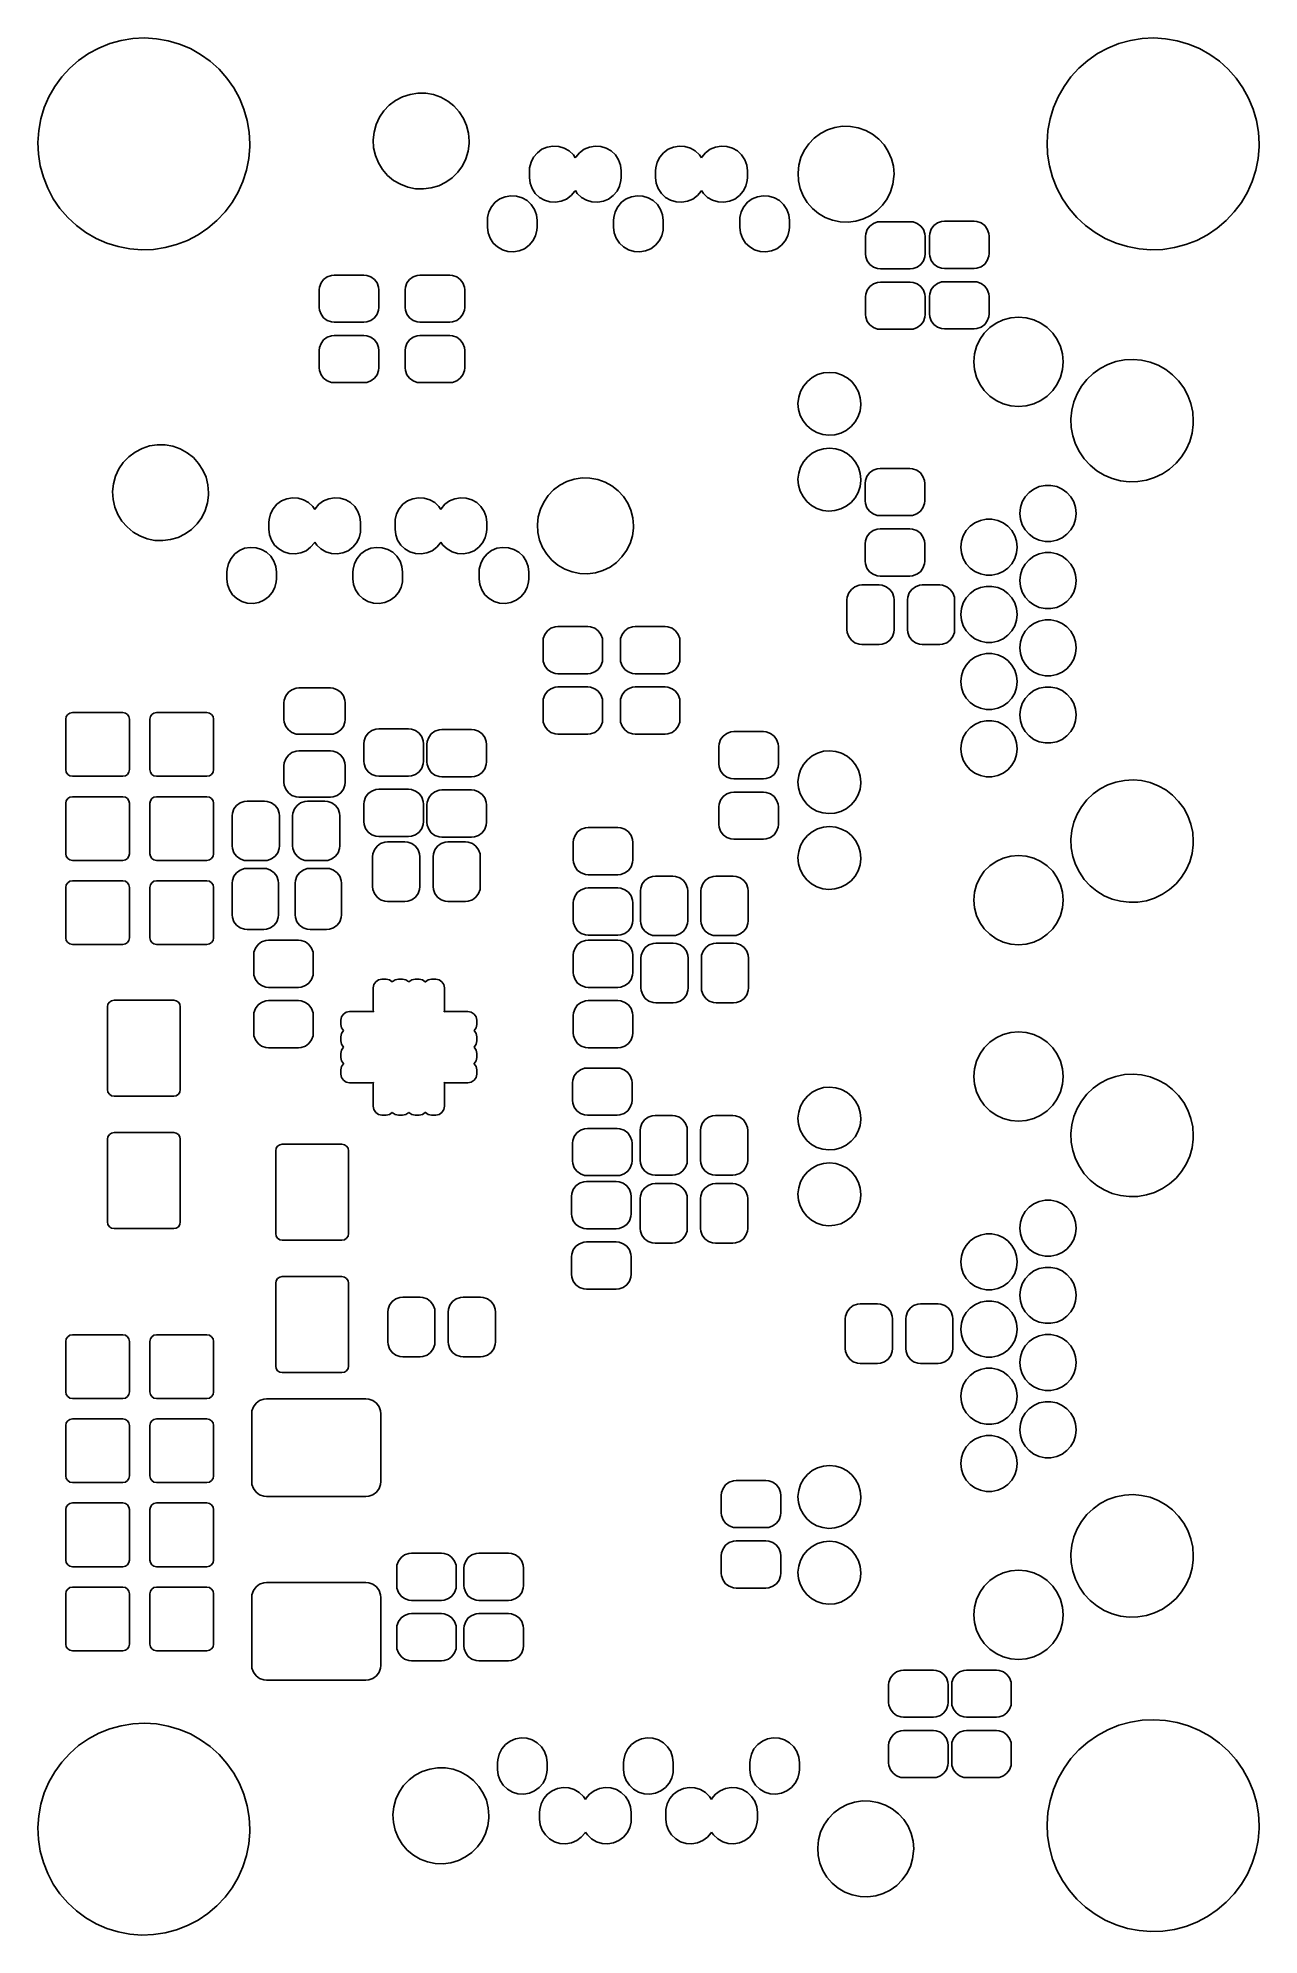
# Model space of a CAD drawing. Extents: x 0.07 to 1.53, y 0.07 to 2.33.
import ezdxf

# ---------------------------------------------------------------- set-up
doc = ezdxf.new("R2010")
doc.units = 0
doc.header["$MEASUREMENT"] = 0
doc.layers.add('BLACK', color=7, linetype='CONTINUOUS')

msp = doc.modelspace()

# ---------------------------------------------------------------- linework, layer by layer
at = {"layer": 'BLACK', "linetype": 'CONTINUOUS'}
for p, q in [((0.172947, 2.32305), (0.186831, 2.32529)), ((0.186831, 2.32529), (0.20088, 2.32598)), ((0.20088, 2.32598), (0.214917, 2.3251)), ((0.214917, 2.3251), (0.228769, 2.32266)), ((1.37295, 2.32305), (1.38683, 2.32529)), ((1.38683, 2.32529), (1.40088, 2.32598)), ((1.40088, 2.32598), (1.41492, 2.3251)), ((1.41492, 2.3251), (1.42877, 2.32266)), ((0.122436, 2.29928), (0.133986, 2.3073)), ((0.133986, 2.3073), (0.146359, 2.31399)), ((0.146359, 2.31399), (0.1594, 2.31926)), ((0.1594, 2.31926), (0.172947, 2.32305)), ((0.228769, 2.32266), (0.242262, 2.31868)), ((0.242262, 2.31868), (0.255228, 2.31323)), ((0.255228, 2.31323), (0.267506, 2.30637)), ((0.267506, 2.30637), (0.278942, 2.29818)), ((1.32244, 2.29928), (1.33399, 2.3073)), ((1.33399, 2.3073), (1.34636, 2.31399)), ((1.34636, 2.31399), (1.3594, 2.31926)), ((1.3594, 2.31926), (1.37295, 2.32305)), ((1.42877, 2.32266), (1.44226, 2.31868)), ((1.44226, 2.31868), (1.45523, 2.31323)), ((1.45523, 2.31323), (1.46751, 2.30637)), ((1.46751, 2.30637), (1.47894, 2.29818)), ((0.094102, 2.26825), (0.102369, 2.27963)), ((0.102369, 2.27963), (0.111853, 2.29001)), ((0.111853, 2.29001), (0.122436, 2.29928)), ((0.278942, 2.29818), (0.289395, 2.28877)), ((0.289395, 2.28877), (0.298733, 2.27825)), ((1.2941, 2.26825), (1.30237, 2.27963)), ((1.30237, 2.27963), (1.31185, 2.29001)), ((1.31185, 2.29001), (1.32244, 2.29928)), ((1.47894, 2.29818), (1.48939, 2.28877)), ((1.48939, 2.28877), (1.49873, 2.27825)), ((0.087154, 2.25602), (0.094102, 2.26825)), ((0.298733, 2.27825), (0.306841, 2.26676)), ((0.306841, 2.26676), (0.313617, 2.25444)), ((0.50761, 2.256), (0.516503, 2.2589)), ((0.516503, 2.2589), (0.52575, 2.26032)), ((0.52575, 2.26032), (0.535105, 2.2602)), ((0.535105, 2.2602), (0.544315, 2.25856)), ((0.544315, 2.25856), (0.553133, 2.25544)), ((1.28715, 2.25602), (1.2941, 2.26825)), ((1.49873, 2.27825), (1.50684, 2.26676)), ((1.50684, 2.26676), (1.51362, 2.25444)), ((0.077548, 2.22962), (0.081614, 2.24309)), ((0.081614, 2.24309), (0.087154, 2.25602)), ((0.313617, 2.25444), (0.318977, 2.24143)), ((0.318977, 2.24143), (0.322853, 2.22791)), ((0.480096, 2.23157), (0.485368, 2.2393)), ((0.485368, 2.2393), (0.491831, 2.24606)), ((0.491831, 2.24606), (0.499312, 2.25168)), ((0.499312, 2.25168), (0.50761, 2.256)), ((0.553133, 2.25544), (0.561324, 2.25092)), ((0.561324, 2.25092), (0.568665, 2.24512)), ((0.568665, 2.24512), (0.574961, 2.2382)), ((0.574961, 2.2382), (0.580043, 2.23035)), ((1.27755, 2.22962), (1.28161, 2.24309)), ((1.28161, 2.24309), (1.28715, 2.25602)), ((1.51362, 2.25444), (1.51898, 2.24143)), ((1.51898, 2.24143), (1.52285, 2.22791)), ((0.074028, 2.20176), (0.075009, 2.21579)), ((0.075009, 2.21579), (0.077548, 2.22962)), ((0.322853, 2.22791), (0.325199, 2.21404)), ((0.325199, 2.21404), (0.325984, 2.2)), ((0.472663, 2.20476), (0.473657, 2.21407)), ((0.473657, 2.21407), (0.476157, 2.22308)), ((0.476157, 2.22308), (0.480096, 2.23157)), ((0.580043, 2.23035), (0.583773, 2.22177)), ((0.583773, 2.22177), (0.586052, 2.21269)), ((0.586052, 2.21269), (0.586819, 2.20337)), ((0.996949, 2.20669), (1.00443, 2.21231)), ((1.00443, 2.21231), (1.01273, 2.21663)), ((1.01273, 2.21663), (1.02162, 2.21953)), ((1.02162, 2.21953), (1.03087, 2.22095)), ((1.03087, 2.22095), (1.04022, 2.22083)), ((1.04022, 2.22083), (1.04943, 2.21919)), ((1.04943, 2.21919), (1.05825, 2.21607)), ((1.05825, 2.21607), (1.06644, 2.21155)), ((1.06644, 2.21155), (1.07378, 2.20575)), ((1.27403, 2.20176), (1.27501, 2.21579)), ((1.27501, 2.21579), (1.27755, 2.22962)), ((1.52285, 2.22791), (1.5252, 2.21404)), ((1.5252, 2.21404), (1.52598, 2.2)), ((0.074617, 2.18771), (0.074028, 2.20176)), ((0.325935, 2.19648), (0.324758, 2.18247)), ((0.325984, 2.2), (0.325935, 2.19648)), ((0.473201, 2.19543), (0.472663, 2.20476)), ((0.475258, 2.1863), (0.473201, 2.19543)), ((0.58553, 2.19131), (0.58281, 2.18236)), ((0.586751, 2.20058), (0.58553, 2.19131)), ((0.586819, 2.20337), (0.586751, 2.20058)), ((0.663434, 2.18432), (0.667862, 2.18953)), ((0.667862, 2.18953), (0.67337, 2.19359)), ((0.67337, 2.19359), (0.679663, 2.19626)), ((0.679663, 2.19626), (0.686403, 2.19742)), ((0.686403, 2.19742), (0.693229, 2.197)), ((0.693229, 2.197), (0.699774, 2.19502)), ((0.699774, 2.19502), (0.705688, 2.19158)), ((0.705688, 2.19158), (0.710653, 2.18688)), ((0.713434, 2.18432), (0.717862, 2.18953)), ((0.717862, 2.18953), (0.72337, 2.19359)), ((0.72337, 2.19359), (0.729663, 2.19626)), ((0.729663, 2.19626), (0.736403, 2.19742)), ((0.736403, 2.19742), (0.743229, 2.197)), ((0.743229, 2.197), (0.749774, 2.19502)), ((0.749774, 2.19502), (0.755688, 2.19158)), ((0.755688, 2.19158), (0.760653, 2.18688)), ((0.813434, 2.18432), (0.817862, 2.18953)), ((0.817862, 2.18953), (0.82337, 2.19359)), ((0.82337, 2.19359), (0.829663, 2.19626)), ((0.829663, 2.19626), (0.836403, 2.19742)), ((0.836403, 2.19742), (0.843229, 2.197)), ((0.843229, 2.197), (0.849774, 2.19502)), ((0.849774, 2.19502), (0.855688, 2.19158)), ((0.855688, 2.19158), (0.860653, 2.18688)), ((0.863434, 2.18432), (0.867862, 2.18953)), ((0.867862, 2.18953), (0.87337, 2.19359)), ((0.87337, 2.19359), (0.879663, 2.19626)), ((0.879663, 2.19626), (0.886403, 2.19742)), ((0.886403, 2.19742), (0.893229, 2.197)), ((0.893229, 2.197), (0.899774, 2.19502)), ((0.899774, 2.19502), (0.905688, 2.19158)), ((0.905688, 2.19158), (0.910653, 2.18688)), ((0.981275, 2.18371), (0.985214, 2.1922)), ((0.985214, 2.1922), (0.990486, 2.19993)), ((0.990486, 2.19993), (0.996949, 2.20669)), ((1.07378, 2.20575), (1.08008, 2.19883)), ((1.08008, 2.19883), (1.08516, 2.19098)), ((1.08516, 2.19098), (1.08889, 2.1824)), ((1.27462, 2.18771), (1.27403, 2.20176)), ((1.52594, 2.19648), (1.52476, 2.18247)), ((1.52598, 2.2), (1.52594, 2.19648)), ((0.076769, 2.17381), (0.074617, 2.18771)), ((0.080457, 2.16023), (0.076769, 2.17381)), ((0.322026, 2.16867), (0.317773, 2.15526)), ((0.324758, 2.18247), (0.322026, 2.16867)), ((0.478778, 2.17763), (0.475258, 2.1863)), ((0.483666, 2.16965), (0.478778, 2.17763)), ((0.489791, 2.16258), (0.483666, 2.16965)), ((0.573206, 2.16637), (0.566579, 2.15977)), ((0.578665, 2.17397), (0.573206, 2.16637)), ((0.58281, 2.18236), (0.578665, 2.17397)), ((0.658472, 2.16794), (0.658699, 2.17159)), ((0.658472, 2.16006), (0.658472, 2.16794)), ((0.658699, 2.17159), (0.660324, 2.17823)), ((0.660324, 2.17823), (0.663434, 2.18432)), ((0.710653, 2.18688), (0.71295, 2.18337)), ((0.71295, 2.18337), (0.713434, 2.18432)), ((0.760653, 2.18688), (0.764402, 2.18116)), ((0.764402, 2.18116), (0.766736, 2.17473)), ((0.766736, 2.17473), (0.767528, 2.16794)), ((0.767528, 2.16794), (0.767528, 2.16006)), ((0.808472, 2.16794), (0.808699, 2.17159)), ((0.808472, 2.16006), (0.808472, 2.16794)), ((0.808699, 2.17159), (0.810324, 2.17823)), ((0.810324, 2.17823), (0.813434, 2.18432)), ((0.860653, 2.18688), (0.86295, 2.18337)), ((0.86295, 2.18337), (0.863434, 2.18432)), ((0.910653, 2.18688), (0.914402, 2.18116)), ((0.914402, 2.18116), (0.916736, 2.17473)), ((0.916736, 2.17473), (0.917528, 2.16794)), ((0.917528, 2.16794), (0.917528, 2.16006)), ((0.977781, 2.16539), (0.978775, 2.1747)), ((0.978775, 2.1747), (0.981275, 2.18371)), ((1.08889, 2.1824), (1.09117, 2.17332)), ((1.09117, 2.17332), (1.09194, 2.164)), ((1.27677, 2.17381), (1.27462, 2.18771)), ((1.28046, 2.16023), (1.27677, 2.17381)), ((1.52203, 2.16867), (1.51777, 2.15526)), ((1.52476, 2.18247), (1.52203, 2.16867)), ((0.085634, 2.14716), (0.080457, 2.16023)), ((0.092238, 2.13474), (0.085634, 2.14716)), ((0.317773, 2.15526), (0.312052, 2.14241)), ((0.496989, 2.15661), (0.489791, 2.16258)), ((0.505066, 2.15189), (0.496989, 2.15661)), ((0.513806, 2.14855), (0.505066, 2.15189)), ((0.522973, 2.14669), (0.513806, 2.14855)), ((0.532322, 2.14634), (0.522973, 2.14669)), ((0.541601, 2.14753), (0.532322, 2.14634)), ((0.550562, 2.15022), (0.541601, 2.14753)), ((0.558963, 2.15433), (0.550562, 2.15022)), ((0.566579, 2.15977), (0.558963, 2.15433)), ((0.659264, 2.15327), (0.658472, 2.16006)), ((0.661598, 2.14684), (0.659264, 2.15327)), ((0.665347, 2.14112), (0.661598, 2.14684)), ((0.712566, 2.14368), (0.708138, 2.13847)), ((0.71305, 2.14463), (0.712566, 2.14368)), ((0.715347, 2.14112), (0.71305, 2.14463)), ((0.762566, 2.14368), (0.758138, 2.13847)), ((0.765676, 2.14977), (0.762566, 2.14368)), ((0.767301, 2.15641), (0.765676, 2.14977)), ((0.767528, 2.16006), (0.767301, 2.15641)), ((0.809264, 2.15327), (0.808472, 2.16006)), ((0.811598, 2.14684), (0.809264, 2.15327)), ((0.815347, 2.14112), (0.811598, 2.14684)), ((0.862566, 2.14368), (0.858138, 2.13847)), ((0.86305, 2.14463), (0.862566, 2.14368)), ((0.865347, 2.14112), (0.86305, 2.14463)), ((0.912566, 2.14368), (0.908138, 2.13847)), ((0.915676, 2.14977), (0.912566, 2.14368)), ((0.917301, 2.15641), (0.915676, 2.14977)), ((0.917528, 2.16006), (0.917301, 2.15641)), ((0.978319, 2.15606), (0.977781, 2.16539)), ((0.980376, 2.14693), (0.978319, 2.15606)), ((0.983896, 2.13826), (0.980376, 2.14693)), ((1.09065, 2.15194), (1.08793, 2.14298)), ((1.09187, 2.16121), (1.09065, 2.15194)), ((1.09194, 2.164), (1.09187, 2.16121)), ((1.28563, 2.14716), (1.28046, 2.16023)), ((1.29224, 2.13474), (1.28563, 2.14716)), ((1.51777, 2.15526), (1.51205, 2.14241)), ((0.100184, 2.12313), (0.092238, 2.13474)), ((0.109375, 2.11248), (0.100184, 2.12313)), ((0.304935, 2.13028), (0.29651, 2.11902)), ((0.312052, 2.14241), (0.304935, 2.13028)), ((0.610324, 2.11917), (0.613434, 2.12527)), ((0.613434, 2.12527), (0.617862, 2.13048)), ((0.617862, 2.13048), (0.62337, 2.13453)), ((0.62337, 2.13453), (0.629663, 2.13721)), ((0.629663, 2.13721), (0.636403, 2.13837)), ((0.636403, 2.13837), (0.643229, 2.13794)), ((0.643229, 2.13794), (0.649774, 2.13596)), ((0.649774, 2.13596), (0.655688, 2.13253)), ((0.655688, 2.13253), (0.660653, 2.12782)), ((0.660653, 2.12782), (0.664402, 2.1221)), ((0.664402, 2.1221), (0.666736, 2.11567)), ((0.670312, 2.13642), (0.665347, 2.14112)), ((0.676226, 2.13298), (0.670312, 2.13642)), ((0.682771, 2.131), (0.676226, 2.13298)), ((0.689597, 2.13058), (0.682771, 2.131)), ((0.696337, 2.13174), (0.689597, 2.13058)), ((0.70263, 2.13441), (0.696337, 2.13174)), ((0.708138, 2.13847), (0.70263, 2.13441)), ((0.720312, 2.13642), (0.715347, 2.14112)), ((0.726226, 2.13298), (0.720312, 2.13642)), ((0.732771, 2.131), (0.726226, 2.13298)), ((0.739597, 2.13058), (0.732771, 2.131)), ((0.746337, 2.13174), (0.739597, 2.13058)), ((0.75263, 2.13441), (0.746337, 2.13174)), ((0.758138, 2.13847), (0.75263, 2.13441)), ((0.760324, 2.11917), (0.763434, 2.12527)), ((0.763434, 2.12527), (0.767862, 2.13048)), ((0.767862, 2.13048), (0.77337, 2.13453)), ((0.77337, 2.13453), (0.779663, 2.13721)), ((0.779663, 2.13721), (0.786403, 2.13837)), ((0.786403, 2.13837), (0.793229, 2.13794)), ((0.793229, 2.13794), (0.799774, 2.13596)), ((0.799774, 2.13596), (0.805688, 2.13253)), ((0.805688, 2.13253), (0.810653, 2.12782)), ((0.810653, 2.12782), (0.814402, 2.1221)), ((0.814402, 2.1221), (0.816736, 2.11567)), ((0.820312, 2.13642), (0.815347, 2.14112)), ((0.826226, 2.13298), (0.820312, 2.13642)), ((0.832771, 2.131), (0.826226, 2.13298)), ((0.839597, 2.13058), (0.832771, 2.131)), ((0.846337, 2.13174), (0.839597, 2.13058)), ((0.85263, 2.13441), (0.846337, 2.13174)), ((0.858138, 2.13847), (0.85263, 2.13441)), ((0.870312, 2.13642), (0.865347, 2.14112)), ((0.876226, 2.13298), (0.870312, 2.13642)), ((0.882771, 2.131), (0.876226, 2.13298)), ((0.889597, 2.13058), (0.882771, 2.131)), ((0.896337, 2.13174), (0.889597, 2.13058)), ((0.90263, 2.13441), (0.896337, 2.13174)), ((0.908138, 2.13847), (0.90263, 2.13441)), ((0.910324, 2.11917), (0.913434, 2.12527)), ((0.913434, 2.12527), (0.917862, 2.13048)), ((0.917862, 2.13048), (0.92337, 2.13453)), ((0.92337, 2.13453), (0.929663, 2.13721)), ((0.929663, 2.13721), (0.936403, 2.13837)), ((0.936403, 2.13837), (0.943229, 2.13794)), ((0.943229, 2.13794), (0.949774, 2.13596)), ((0.949774, 2.13596), (0.955688, 2.13253)), ((0.955688, 2.13253), (0.960653, 2.12782)), ((0.960653, 2.12782), (0.964402, 2.1221)), ((0.964402, 2.1221), (0.966736, 2.11567)), ((0.988784, 2.13028), (0.983896, 2.13826)), ((0.994909, 2.12321), (0.988784, 2.13028)), ((1.00211, 2.11724), (0.994909, 2.12321)), ((1.07832, 2.127), (1.0717, 2.1204)), ((1.08378, 2.1346), (1.07832, 2.127)), ((1.08793, 2.14298), (1.08378, 2.1346)), ((1.30018, 2.12313), (1.29224, 2.13474)), ((1.30937, 2.11248), (1.30018, 2.12313)), ((1.50493, 2.13028), (1.49651, 2.11902)), ((1.51205, 2.14241), (1.50493, 2.13028)), ((0.119695, 2.10293), (0.109375, 2.11248)), ((0.131016, 2.09458), (0.119695, 2.10293)), ((0.27617, 2.09965), (0.264509, 2.09178)), ((0.286881, 2.10877), (0.27617, 2.09965)), ((0.29651, 2.11902), (0.286881, 2.10877)), ((0.608472, 2.10888), (0.608699, 2.11253)), ((0.608472, 2.10101), (0.608472, 2.10888)), ((0.609264, 2.09422), (0.608472, 2.10101)), ((0.608699, 2.11253), (0.610324, 2.11917)), ((0.666736, 2.11567), (0.667528, 2.10888)), ((0.667528, 2.10101), (0.667301, 2.09736)), ((0.667528, 2.10888), (0.667528, 2.10101)), ((0.758472, 2.10888), (0.758699, 2.11253)), ((0.758472, 2.10101), (0.758472, 2.10888)), ((0.759264, 2.09422), (0.758472, 2.10101)), ((0.758699, 2.11253), (0.760324, 2.11917)), ((0.816736, 2.11567), (0.817528, 2.10888)), ((0.817528, 2.10101), (0.817301, 2.09736)), ((0.817528, 2.10888), (0.817528, 2.10101)), ((0.908472, 2.10888), (0.908699, 2.11253)), ((0.908472, 2.10101), (0.908472, 2.10888)), ((0.909264, 2.09422), (0.908472, 2.10101)), ((0.908699, 2.11253), (0.910324, 2.11917)), ((0.966736, 2.11567), (0.967528, 2.10888)), ((0.967528, 2.10101), (0.967301, 2.09736)), ((0.967528, 2.10888), (0.967528, 2.10101)), ((1.01018, 2.11252), (1.00211, 2.11724)), ((1.01892, 2.10918), (1.01018, 2.11252)), ((1.02809, 2.10731), (1.01892, 2.10918)), ((1.03744, 2.10697), (1.02809, 2.10731)), ((1.04672, 2.10816), (1.03744, 2.10697)), ((1.05568, 2.11085), (1.04672, 2.10816)), ((1.06408, 2.11496), (1.05568, 2.11085)), ((1.06013, 2.09805), (1.06326, 2.10229)), ((1.06326, 2.10229), (1.06749, 2.10542)), ((1.0717, 2.1204), (1.06408, 2.11496)), ((1.06749, 2.10542), (1.07246, 2.10716)), ((1.07246, 2.10716), (1.07578, 2.10748)), ((1.07578, 2.10748), (1.11122, 2.10748)), ((1.11122, 2.10748), (1.11454, 2.10716)), ((1.11454, 2.10716), (1.11951, 2.10542)), ((1.11951, 2.10542), (1.12374, 2.10229)), ((1.12374, 2.10229), (1.12687, 2.09805)), ((1.13438, 2.09358), (1.13613, 2.09855)), ((1.13613, 2.09855), (1.13926, 2.10279)), ((1.13926, 2.10279), (1.14349, 2.10592)), ((1.14349, 2.10592), (1.14846, 2.10766)), ((1.14846, 2.10766), (1.15178, 2.10798)), ((1.15178, 2.10798), (1.18722, 2.10798)), ((1.18722, 2.10798), (1.19054, 2.10766)), ((1.19054, 2.10766), (1.19551, 2.10592)), ((1.19551, 2.10592), (1.19974, 2.10279)), ((1.19974, 2.10279), (1.20287, 2.09855)), ((1.20287, 2.09855), (1.20462, 2.09358)), ((1.31969, 2.10293), (1.30937, 2.11248)), ((1.33102, 2.09458), (1.31969, 2.10293)), ((1.47617, 2.09965), (1.46451, 2.09178)), ((1.48688, 2.10877), (1.47617, 2.09965)), ((1.49651, 2.11902), (1.48688, 2.10877)), ((0.143197, 2.08755), (0.131016, 2.09458)), ((0.156085, 2.08192), (0.143197, 2.08755)), ((0.169522, 2.07776), (0.156085, 2.08192)), ((0.183338, 2.07512), (0.169522, 2.07776)), ((0.225333, 2.07659), (0.211418, 2.07453)), ((0.238931, 2.08018), (0.225333, 2.07659)), ((0.252045, 2.08527), (0.238931, 2.08018)), ((0.264509, 2.09178), (0.252045, 2.08527)), ((0.611598, 2.08779), (0.609264, 2.09422)), ((0.615347, 2.08207), (0.611598, 2.08779)), ((0.620312, 2.07736), (0.615347, 2.08207)), ((0.626226, 2.07393), (0.620312, 2.07736)), ((0.658138, 2.07941), (0.65263, 2.07536)), ((0.662566, 2.08462), (0.658138, 2.07941)), ((0.665676, 2.09072), (0.662566, 2.08462)), ((0.667301, 2.09736), (0.665676, 2.09072)), ((0.761598, 2.08779), (0.759264, 2.09422)), ((0.765347, 2.08207), (0.761598, 2.08779)), ((0.770312, 2.07736), (0.765347, 2.08207)), ((0.776226, 2.07393), (0.770312, 2.07736)), ((0.808138, 2.07941), (0.80263, 2.07536)), ((0.812566, 2.08462), (0.808138, 2.07941)), ((0.815676, 2.09072), (0.812566, 2.08462)), ((0.817301, 2.09736), (0.815676, 2.09072)), ((0.911598, 2.08779), (0.909264, 2.09422)), ((0.915347, 2.08207), (0.911598, 2.08779)), ((0.920312, 2.07736), (0.915347, 2.08207)), ((0.926226, 2.07393), (0.920312, 2.07736)), ((0.958138, 2.07941), (0.95263, 2.07536)), ((0.962566, 2.08462), (0.958138, 2.07941)), ((0.965676, 2.09072), (0.962566, 2.08462)), ((0.967301, 2.09736), (0.965676, 2.09072)), ((1.05807, 2.08976), (1.05838, 2.09308)), ((1.05807, 2.06909), (1.05807, 2.08976)), ((1.05838, 2.09308), (1.06013, 2.09805)), ((1.12687, 2.09805), (1.12862, 2.09308)), ((1.12862, 2.09308), (1.12893, 2.08976)), ((1.12893, 2.08976), (1.12893, 2.06909)), ((1.13407, 2.09026), (1.13438, 2.09358)), ((1.13407, 2.06959), (1.13407, 2.09026)), ((1.20462, 2.09358), (1.20493, 2.09026)), ((1.20493, 2.09026), (1.20493, 2.06959)), ((1.3432, 2.08755), (1.33102, 2.09458)), ((1.35609, 2.08192), (1.3432, 2.08755)), ((1.36952, 2.07776), (1.35609, 2.08192)), ((1.38334, 2.07512), (1.36952, 2.07776)), ((1.42533, 2.07659), (1.41142, 2.07453)), ((1.43893, 2.08018), (1.42533, 2.07659)), ((1.45204, 2.08527), (1.43893, 2.08018)), ((1.46451, 2.09178), (1.45204, 2.08527)), ((0.197362, 2.07404), (0.183338, 2.07512)), ((0.211418, 2.07453), (0.197362, 2.07404)), ((0.632771, 2.07195), (0.626226, 2.07393)), ((0.639597, 2.07152), (0.632771, 2.07195)), ((0.646337, 2.07268), (0.639597, 2.07152)), ((0.65263, 2.07536), (0.646337, 2.07268)), ((0.782771, 2.07195), (0.776226, 2.07393)), ((0.789597, 2.07152), (0.782771, 2.07195)), ((0.796337, 2.07268), (0.789597, 2.07152)), ((0.80263, 2.07536), (0.796337, 2.07268)), ((0.932771, 2.07195), (0.926226, 2.07393)), ((0.939597, 2.07152), (0.932771, 2.07195)), ((0.946337, 2.07268), (0.939597, 2.07152)), ((0.95263, 2.07536), (0.946337, 2.07268)), ((1.05838, 2.06577), (1.05807, 2.06909)), ((1.06013, 2.0608), (1.05838, 2.06577)), ((1.06326, 2.05656), (1.06013, 2.0608)), ((1.06749, 2.05343), (1.06326, 2.05656)), ((1.07246, 2.05169), (1.06749, 2.05343)), ((1.11951, 2.05343), (1.11454, 2.05169)), ((1.12374, 2.05656), (1.11951, 2.05343)), ((1.12687, 2.0608), (1.12374, 2.05656)), ((1.12862, 2.06577), (1.12687, 2.0608)), ((1.12893, 2.06909), (1.12862, 2.06577)), ((1.13438, 2.06627), (1.13407, 2.06959)), ((1.13613, 2.0613), (1.13438, 2.06627)), ((1.13926, 2.05706), (1.13613, 2.0613)), ((1.14349, 2.05393), (1.13926, 2.05706)), ((1.14846, 2.05219), (1.14349, 2.05393)), ((1.19551, 2.05393), (1.19054, 2.05219)), ((1.19974, 2.05706), (1.19551, 2.05393)), ((1.20287, 2.0613), (1.19974, 2.05706)), ((1.20462, 2.06627), (1.20287, 2.0613)), ((1.20493, 2.06959), (1.20462, 2.06627)), ((1.39736, 2.07404), (1.38334, 2.07512)), ((1.41142, 2.07453), (1.39736, 2.07404)), ((0.408881, 2.02958), (0.410626, 2.03455)), ((0.410626, 2.03455), (0.413756, 2.03879)), ((0.413756, 2.03879), (0.417993, 2.04192)), ((0.417993, 2.04192), (0.422964, 2.04366)), ((0.422964, 2.04366), (0.426283, 2.04398)), ((0.426283, 2.04398), (0.461717, 2.04398)), ((0.461717, 2.04398), (0.465036, 2.04366)), ((0.465036, 2.04366), (0.470007, 2.04192)), ((0.470007, 2.04192), (0.474244, 2.03879)), ((0.474244, 2.03879), (0.477374, 2.03455)), ((0.477374, 2.03455), (0.479119, 2.02958)), ((0.510881, 2.02958), (0.512626, 2.03455)), ((0.512626, 2.03455), (0.515756, 2.03879)), ((0.515756, 2.03879), (0.519993, 2.04192)), ((0.519993, 2.04192), (0.524964, 2.04366)), ((0.524964, 2.04366), (0.528283, 2.04398)), ((0.528283, 2.04398), (0.563717, 2.04398)), ((0.563717, 2.04398), (0.567036, 2.04366)), ((0.567036, 2.04366), (0.572007, 2.04192)), ((0.572007, 2.04192), (0.576244, 2.03879)), ((0.576244, 2.03879), (0.579374, 2.03455)), ((0.579374, 2.03455), (0.581119, 2.02958)), ((1.06326, 2.03044), (1.06749, 2.03357)), ((1.06749, 2.03357), (1.07246, 2.03531)), ((1.07578, 2.05137), (1.07246, 2.05169)), ((1.07246, 2.03531), (1.07578, 2.03563)), ((1.11122, 2.05137), (1.07578, 2.05137)), ((1.07578, 2.03563), (1.11122, 2.03563)), ((1.11454, 2.05169), (1.11122, 2.05137)), ((1.11122, 2.03563), (1.11454, 2.03531)), ((1.11454, 2.03531), (1.11951, 2.03357)), ((1.11951, 2.03357), (1.12374, 2.03044)), ((1.13613, 2.0267), (1.13926, 2.03094)), ((1.13926, 2.03094), (1.14349, 2.03407)), ((1.14349, 2.03407), (1.14846, 2.03581)), ((1.15178, 2.05187), (1.14846, 2.05219)), ((1.14846, 2.03581), (1.15178, 2.03613)), ((1.18722, 2.05187), (1.15178, 2.05187)), ((1.15178, 2.03613), (1.18722, 2.03613)), ((1.19054, 2.05219), (1.18722, 2.05187)), ((1.18722, 2.03613), (1.19054, 2.03581)), ((1.19054, 2.03581), (1.19551, 2.03407)), ((1.19551, 2.03407), (1.19974, 2.03094)), ((1.19974, 2.03094), (1.20287, 2.0267)), ((0.408567, 2.02626), (0.408881, 2.02958)), ((0.408567, 2.00559), (0.408567, 2.02626)), ((0.479119, 2.02958), (0.479433, 2.02626)), ((0.479433, 2.02626), (0.479433, 2.00559)), ((0.510567, 2.02626), (0.510881, 2.02958)), ((0.510567, 2.00559), (0.510567, 2.02626)), ((0.581119, 2.02958), (0.581433, 2.02626)), ((0.581433, 2.02626), (0.581433, 2.00559)), ((1.05807, 2.01791), (1.05838, 2.02123)), ((1.05807, 1.99724), (1.05807, 2.01791)), ((1.05838, 2.02123), (1.06013, 2.0262)), ((1.06013, 2.0262), (1.06326, 2.03044)), ((1.12374, 2.03044), (1.12687, 2.0262)), ((1.12687, 2.0262), (1.12862, 2.02123)), ((1.12862, 2.02123), (1.12893, 2.01791)), ((1.12893, 2.01791), (1.12893, 1.99724)), ((1.13407, 2.01841), (1.13438, 2.02173)), ((1.13407, 1.99774), (1.13407, 2.01841)), ((1.13438, 2.02173), (1.13613, 2.0267)), ((1.20287, 2.0267), (1.20462, 2.02173)), ((1.20462, 2.02173), (1.20493, 2.01841)), ((1.20493, 2.01841), (1.20493, 1.99774)), ((0.408881, 2.00227), (0.408567, 2.00559)), ((0.410626, 1.9973), (0.408881, 2.00227)), ((0.413756, 1.99306), (0.410626, 1.9973)), ((0.417993, 1.98993), (0.413756, 1.99306)), ((0.422964, 1.98819), (0.417993, 1.98993)), ((0.426283, 1.98787), (0.422964, 1.98819)), ((0.461717, 1.98787), (0.426283, 1.98787)), ((0.465036, 1.98819), (0.461717, 1.98787)), ((0.470007, 1.98993), (0.465036, 1.98819)), ((0.474244, 1.99306), (0.470007, 1.98993)), ((0.477374, 1.9973), (0.474244, 1.99306)), ((0.479119, 2.00227), (0.477374, 1.9973)), ((0.479433, 2.00559), (0.479119, 2.00227)), ((0.510881, 2.00227), (0.510567, 2.00559)), ((0.512626, 1.9973), (0.510881, 2.00227)), ((0.515756, 1.99306), (0.512626, 1.9973)), ((0.519993, 1.98993), (0.515756, 1.99306)), ((0.524964, 1.98819), (0.519993, 1.98993)), ((0.528283, 1.98787), (0.524964, 1.98819)), ((0.563717, 1.98787), (0.528283, 1.98787)), ((0.567036, 1.98819), (0.563717, 1.98787)), ((0.572007, 1.98993), (0.567036, 1.98819)), ((0.576244, 1.99306), (0.572007, 1.98993)), ((0.579374, 1.9973), (0.576244, 1.99306)), ((0.581119, 2.00227), (0.579374, 1.9973)), ((0.581433, 2.00559), (0.581119, 2.00227)), ((1.05838, 1.99392), (1.05807, 1.99724)), ((1.06013, 1.98895), (1.05838, 1.99392)), ((1.06326, 1.98471), (1.06013, 1.98895)), ((1.12687, 1.98895), (1.12374, 1.98471)), ((1.12862, 1.99392), (1.12687, 1.98895)), ((1.12893, 1.99724), (1.12862, 1.99392)), ((1.13438, 1.99442), (1.13407, 1.99774)), ((1.13613, 1.98945), (1.13438, 1.99442)), ((1.13926, 1.98521), (1.13613, 1.98945)), ((1.20287, 1.98945), (1.19974, 1.98521)), ((1.20462, 1.99442), (1.20287, 1.98945)), ((1.20493, 1.99774), (1.20462, 1.99442)), ((1.2058, 1.98159), (1.21339, 1.98691)), ((1.21339, 1.98691), (1.22178, 1.99082)), ((1.22178, 1.99082), (1.23073, 1.99322)), ((1.23073, 1.99322), (1.23996, 1.99403)), ((1.23996, 1.99403), (1.24919, 1.99322)), ((1.24919, 1.99322), (1.25814, 1.99082)), ((1.25814, 1.99082), (1.26654, 1.98691)), ((1.26654, 1.98691), (1.27412, 1.98159)), ((0.410626, 1.9627), (0.413756, 1.96694)), ((0.413756, 1.96694), (0.417993, 1.97007)), ((0.417993, 1.97007), (0.422964, 1.97181)), ((0.422964, 1.97181), (0.426283, 1.97213)), ((0.426283, 1.97213), (0.461717, 1.97213)), ((0.461717, 1.97213), (0.465036, 1.97181)), ((0.465036, 1.97181), (0.470007, 1.97007)), ((0.470007, 1.97007), (0.474244, 1.96694)), ((0.474244, 1.96694), (0.477374, 1.9627)), ((0.512626, 1.9627), (0.515756, 1.96694)), ((0.515756, 1.96694), (0.519993, 1.97007)), ((0.519993, 1.97007), (0.524964, 1.97181)), ((0.524964, 1.97181), (0.528283, 1.97213)), ((0.528283, 1.97213), (0.563717, 1.97213)), ((0.563717, 1.97213), (0.567036, 1.97181)), ((0.567036, 1.97181), (0.572007, 1.97007)), ((0.572007, 1.97007), (0.576244, 1.96694)), ((0.576244, 1.96694), (0.579374, 1.9627)), ((1.06749, 1.98158), (1.06326, 1.98471)), ((1.07246, 1.97984), (1.06749, 1.98158)), ((1.07578, 1.97952), (1.07246, 1.97984)), ((1.11122, 1.97952), (1.07578, 1.97952)), ((1.11454, 1.97984), (1.11122, 1.97952)), ((1.11951, 1.98158), (1.11454, 1.97984)), ((1.12374, 1.98471), (1.11951, 1.98158)), ((1.14349, 1.98208), (1.13926, 1.98521)), ((1.14846, 1.98034), (1.14349, 1.98208)), ((1.15178, 1.98002), (1.14846, 1.98034)), ((1.18722, 1.98002), (1.15178, 1.98002)), ((1.19054, 1.98034), (1.18722, 1.98002)), ((1.19002, 1.95906), (1.19393, 1.96745)), ((1.19551, 1.98208), (1.19054, 1.98034)), ((1.19393, 1.96745), (1.19925, 1.97504)), ((1.19974, 1.98521), (1.19551, 1.98208)), ((1.19925, 1.97504), (1.2058, 1.98159)), ((1.27412, 1.98159), (1.28068, 1.97504)), ((1.28068, 1.97504), (1.28599, 1.96745)), ((1.28599, 1.96745), (1.2899, 1.95906)), ((0.408567, 1.95441), (0.408881, 1.95773)), ((0.408567, 1.93374), (0.408567, 1.95441)), ((0.408881, 1.95773), (0.410626, 1.9627)), ((0.477374, 1.9627), (0.479119, 1.95773)), ((0.479119, 1.95773), (0.479433, 1.95441)), ((0.479433, 1.95441), (0.479433, 1.93374)), ((0.510567, 1.95441), (0.510881, 1.95773)), ((0.510567, 1.93374), (0.510567, 1.95441)), ((0.510881, 1.95773), (0.512626, 1.9627)), ((0.579374, 1.9627), (0.581119, 1.95773)), ((0.581119, 1.95773), (0.581433, 1.95441)), ((0.581433, 1.95441), (0.581433, 1.93374)), ((1.18681, 1.94088), (1.18762, 1.95011)), ((1.18762, 1.93165), (1.18681, 1.94088)), ((1.18762, 1.95011), (1.19002, 1.95906)), ((1.2899, 1.95906), (1.2923, 1.95011)), ((1.2923, 1.95011), (1.29311, 1.94088)), ((1.29311, 1.94088), (1.2923, 1.93165)), ((1.34607, 1.93764), (1.35578, 1.94105)), ((1.35578, 1.94105), (1.36587, 1.94306)), ((1.36587, 1.94306), (1.37614, 1.94363)), ((1.37614, 1.94363), (1.38639, 1.94274)), ((1.38639, 1.94274), (1.39642, 1.94041)), ((1.39642, 1.94041), (1.40601, 1.9367)), ((0.408881, 1.93042), (0.408567, 1.93374)), ((0.410626, 1.92545), (0.408881, 1.93042)), ((0.413756, 1.92121), (0.410626, 1.92545)), ((0.417993, 1.91808), (0.413756, 1.92121)), ((0.422964, 1.91634), (0.417993, 1.91808)), ((0.470007, 1.91808), (0.465036, 1.91634)), ((0.474244, 1.92121), (0.470007, 1.91808)), ((0.477374, 1.92545), (0.474244, 1.92121)), ((0.479119, 1.93042), (0.477374, 1.92545)), ((0.479433, 1.93374), (0.479119, 1.93042)), ((0.510881, 1.93042), (0.510567, 1.93374)), ((0.512626, 1.92545), (0.510881, 1.93042)), ((0.515756, 1.92121), (0.512626, 1.92545)), ((0.519993, 1.91808), (0.515756, 1.92121)), ((0.524964, 1.91634), (0.519993, 1.91808)), ((0.572007, 1.91808), (0.567036, 1.91634)), ((0.576244, 1.92121), (0.572007, 1.91808)), ((0.579374, 1.92545), (0.576244, 1.92121)), ((0.581119, 1.93042), (0.579374, 1.92545)), ((0.581433, 1.93374), (0.581119, 1.93042)), ((0.988989, 1.9176), (0.994678, 1.92218)), ((0.994678, 1.92218), (1.00115, 1.92556)), ((1.00115, 1.92556), (1.00815, 1.92762)), ((1.00815, 1.92762), (1.01542, 1.92828)), ((1.01542, 1.92828), (1.02268, 1.92752)), ((1.02268, 1.92752), (1.02965, 1.92536)), ((1.02965, 1.92536), (1.03607, 1.92189)), ((1.03607, 1.92189), (1.0417, 1.91723)), ((1.19002, 1.9227), (1.18762, 1.93165)), ((1.19393, 1.9143), (1.19002, 1.9227)), ((1.2899, 1.9227), (1.28599, 1.9143)), ((1.2923, 1.93165), (1.2899, 1.9227)), ((1.31476, 1.91174), (1.32113, 1.91982)), ((1.32113, 1.91982), (1.32857, 1.92692)), ((1.32857, 1.92692), (1.33694, 1.9329)), ((1.33694, 1.9329), (1.34607, 1.93764)), ((1.40601, 1.9367), (1.41499, 1.93168)), ((1.41499, 1.93168), (1.42317, 1.92543)), ((1.42317, 1.92543), (1.43038, 1.9181)), ((1.43038, 1.9181), (1.4365, 1.90983)), ((0.426283, 1.91602), (0.422964, 1.91634)), ((0.461717, 1.91602), (0.426283, 1.91602)), ((0.465036, 1.91634), (0.461717, 1.91602)), ((0.528283, 1.91602), (0.524964, 1.91634)), ((0.563717, 1.91602), (0.528283, 1.91602)), ((0.567036, 1.91634), (0.563717, 1.91602)), ((0.97776, 1.8914), (0.978573, 1.89865)), ((0.978573, 1.89865), (0.98078, 1.90561)), ((0.98078, 1.90561), (0.984297, 1.91201)), ((0.984297, 1.91201), (0.988989, 1.9176)), ((1.0417, 1.91723), (1.04631, 1.91158)), ((1.04631, 1.91158), (1.04974, 1.90513)), ((1.04974, 1.90513), (1.05185, 1.89814)), ((1.05185, 1.89814), (1.05256, 1.89088)), ((1.19925, 1.90671), (1.19393, 1.9143)), ((1.2058, 1.90016), (1.19925, 1.90671)), ((1.21339, 1.89485), (1.2058, 1.90016)), ((1.27412, 1.90016), (1.26654, 1.89485)), ((1.28068, 1.90671), (1.27412, 1.90016)), ((1.28599, 1.9143), (1.28068, 1.90671)), ((1.30573, 1.89331), (1.30959, 1.90284)), ((1.30959, 1.90284), (1.31476, 1.91174)), ((1.4365, 1.90983), (1.44138, 1.90077)), ((1.44138, 1.90077), (1.44494, 1.89112)), ((0.97837, 1.88413), (0.97776, 1.8914)), ((0.980382, 1.87711), (0.97837, 1.88413)), ((0.983719, 1.87062), (0.980382, 1.87711)), ((1.04933, 1.87567), (1.04572, 1.86932)), ((1.05163, 1.88259), (1.04933, 1.87567)), ((1.05254, 1.88983), (1.05163, 1.88259)), ((1.05256, 1.89088), (1.05254, 1.88983)), ((1.22178, 1.89093), (1.21339, 1.89485)), ((1.23073, 1.88854), (1.22178, 1.89093)), ((1.23996, 1.88773), (1.23073, 1.88854)), ((1.24919, 1.88854), (1.23996, 1.88773)), ((1.25814, 1.89093), (1.24919, 1.88854)), ((1.26654, 1.89485), (1.25814, 1.89093)), ((1.3022, 1.87309), (1.30325, 1.88332)), ((1.30261, 1.86281), (1.3022, 1.87309)), ((1.30325, 1.88332), (1.30573, 1.89331)), ((1.44494, 1.89112), (1.44711, 1.88106)), ((1.44711, 1.88106), (1.44783, 1.8708)), ((0.988253, 1.8649), (0.983719, 1.87062)), ((0.993812, 1.86017), (0.988253, 1.8649)), ((1.00018, 1.85661), (0.993812, 1.86017)), ((1.00713, 1.85435), (1.00018, 1.85661)), ((1.01437, 1.85349), (1.00713, 1.85435)), ((1.02165, 1.85405), (1.01437, 1.85349)), ((1.02868, 1.85601), (1.02165, 1.85405)), ((1.0352, 1.8593), (1.02868, 1.85601)), ((1.04095, 1.86379), (1.0352, 1.8593)), ((1.04572, 1.86932), (1.04095, 1.86379)), ((1.30445, 1.85269), (1.30261, 1.86281)), ((1.30771, 1.84293), (1.30445, 1.85269)), ((1.44632, 1.85603), (1.44353, 1.84613)), ((1.44769, 1.86623), (1.44632, 1.85603)), ((1.44783, 1.8708), (1.44769, 1.86623)), ((0.175517, 1.8211), (0.181981, 1.82786)), ((0.181981, 1.82786), (0.189462, 1.83348)), ((0.189462, 1.83348), (0.19776, 1.8378)), ((0.19776, 1.8378), (0.206652, 1.8407)), ((0.206652, 1.8407), (0.2159, 1.84212)), ((0.2159, 1.84212), (0.225254, 1.842)), ((0.225254, 1.842), (0.234464, 1.84036)), ((0.234464, 1.84036), (0.243283, 1.83724)), ((0.243283, 1.83724), (0.251473, 1.83272)), ((0.251473, 1.83272), (0.258815, 1.82692)), ((0.988989, 1.82744), (0.994678, 1.83202)), ((0.994678, 1.83202), (1.00115, 1.8354)), ((1.00115, 1.8354), (1.00815, 1.83746)), ((1.00815, 1.83746), (1.01542, 1.83812)), ((1.01542, 1.83812), (1.02268, 1.83736)), ((1.02268, 1.83736), (1.02965, 1.8352)), ((1.02965, 1.8352), (1.03607, 1.83173)), ((1.03607, 1.83173), (1.0417, 1.82708)), ((1.31231, 1.83372), (1.30771, 1.84293)), ((1.31816, 1.82526), (1.31231, 1.83372)), ((1.43392, 1.82799), (1.4273, 1.82011)), ((1.43937, 1.83672), (1.43392, 1.82799)), ((1.44353, 1.84613), (1.43937, 1.83672)), ((0.166306, 1.80488), (0.170245, 1.81337)), ((0.170245, 1.81337), (0.175517, 1.8211)), ((0.258815, 1.82692), (0.265111, 1.82)), ((0.265111, 1.82), (0.270193, 1.81215)), ((0.270193, 1.81215), (0.273923, 1.80357)), ((0.97776, 1.80124), (0.978573, 1.8085)), ((0.978573, 1.8085), (0.98078, 1.81546)), ((0.98078, 1.81546), (0.984297, 1.82185)), ((0.984297, 1.82185), (0.988989, 1.82744)), ((1.0417, 1.82708), (1.04631, 1.82142)), ((1.04631, 1.82142), (1.04974, 1.81497)), ((1.04974, 1.81497), (1.05185, 1.80799)), ((1.05185, 1.80799), (1.05256, 1.80072)), ((1.05963, 1.80455), (1.06276, 1.80879)), ((1.06276, 1.80879), (1.06699, 1.81192)), ((1.06699, 1.81192), (1.07196, 1.81366)), ((1.07196, 1.81366), (1.07528, 1.81398)), ((1.07528, 1.81398), (1.11072, 1.81398)), ((1.11072, 1.81398), (1.11404, 1.81366)), ((1.11404, 1.81366), (1.11901, 1.81192)), ((1.11901, 1.81192), (1.12324, 1.80879)), ((1.12324, 1.80879), (1.12637, 1.80455)), ((1.32514, 1.81771), (1.31816, 1.82526)), ((1.33312, 1.81121), (1.32514, 1.81771)), ((1.34193, 1.8059), (1.33312, 1.81121)), ((1.35141, 1.80189), (1.34193, 1.8059)), ((1.41109, 1.80753), (1.40181, 1.80308)), ((1.41964, 1.81325), (1.41109, 1.80753)), ((1.4273, 1.82011), (1.41964, 1.81325)), ((0.162812, 1.78656), (0.163806, 1.79587)), ((0.163351, 1.77723), (0.162812, 1.78656)), ((0.163806, 1.79587), (0.166306, 1.80488)), ((0.273923, 1.80357), (0.276202, 1.79449)), ((0.2769, 1.78238), (0.275679, 1.77311)), ((0.276202, 1.79449), (0.276969, 1.78517)), ((0.276969, 1.78517), (0.2769, 1.78238)), ((0.680635, 1.78173), (0.687099, 1.78849)), ((0.687099, 1.78849), (0.69458, 1.79411)), ((0.69458, 1.79411), (0.702878, 1.79843)), ((0.702878, 1.79843), (0.71177, 1.80133)), ((0.71177, 1.80133), (0.721018, 1.80275)), ((0.721018, 1.80275), (0.730372, 1.80263)), ((0.730372, 1.80263), (0.739583, 1.80099)), ((0.739583, 1.80099), (0.748401, 1.79787)), ((0.748401, 1.79787), (0.756591, 1.79335)), ((0.756591, 1.79335), (0.763933, 1.78755)), ((0.763933, 1.78755), (0.770229, 1.78063)), ((0.97837, 1.79397), (0.97776, 1.80124)), ((0.980382, 1.78695), (0.97837, 1.79397)), ((0.983719, 1.78046), (0.980382, 1.78695)), ((1.04933, 1.78551), (1.04572, 1.77916)), ((1.05163, 1.79244), (1.04933, 1.78551)), ((1.05254, 1.79968), (1.05163, 1.79244)), ((1.05256, 1.80072), (1.05254, 1.79968)), ((1.05757, 1.79626), (1.05788, 1.79958)), ((1.05757, 1.77559), (1.05757, 1.79626)), ((1.05788, 1.79958), (1.05963, 1.80455)), ((1.12637, 1.80455), (1.12812, 1.79958)), ((1.12812, 1.79958), (1.12843, 1.79626)), ((1.12843, 1.79626), (1.12843, 1.77559)), ((1.24793, 1.78023), (1.25261, 1.78543)), ((1.25261, 1.78543), (1.25827, 1.78954)), ((1.25827, 1.78954), (1.26466, 1.79239)), ((1.26466, 1.79239), (1.2715, 1.79385)), ((1.2715, 1.79385), (1.2785, 1.79385)), ((1.2785, 1.79385), (1.28534, 1.79239)), ((1.28534, 1.79239), (1.29173, 1.78954)), ((1.29173, 1.78954), (1.29739, 1.78543)), ((1.29739, 1.78543), (1.30207, 1.78023)), ((1.36135, 1.79926), (1.35141, 1.80189)), ((1.37157, 1.79805), (1.36135, 1.79926)), ((1.38185, 1.79829), (1.37157, 1.79805)), ((1.392, 1.79998), (1.38185, 1.79829)), ((1.40181, 1.80308), (1.392, 1.79998)), ((0.165408, 1.7681), (0.163351, 1.77723)), ((0.168927, 1.75943), (0.165408, 1.7681)), ((0.27296, 1.76416), (0.268815, 1.75577)), ((0.275679, 1.77311), (0.27296, 1.76416)), ((0.348848, 1.75339), (0.350474, 1.76003)), ((0.350474, 1.76003), (0.353584, 1.76612)), ((0.353584, 1.76612), (0.358012, 1.77133)), ((0.358012, 1.77133), (0.36352, 1.77539)), ((0.36352, 1.77539), (0.369813, 1.77806)), ((0.369813, 1.77806), (0.376553, 1.77922)), ((0.376553, 1.77922), (0.383379, 1.7788)), ((0.383379, 1.7788), (0.389924, 1.77682)), ((0.389924, 1.77682), (0.395837, 1.77338)), ((0.395837, 1.77338), (0.400802, 1.76868)), ((0.400802, 1.76868), (0.4031, 1.76517)), ((0.4031, 1.76517), (0.403584, 1.76612)), ((0.403584, 1.76612), (0.408012, 1.77133)), ((0.408012, 1.77133), (0.41352, 1.77539)), ((0.41352, 1.77539), (0.419813, 1.77806)), ((0.419813, 1.77806), (0.426553, 1.77922)), ((0.426553, 1.77922), (0.433379, 1.7788)), ((0.433379, 1.7788), (0.439924, 1.77682)), ((0.439924, 1.77682), (0.445837, 1.77338)), ((0.445837, 1.77338), (0.450802, 1.76868)), ((0.450802, 1.76868), (0.454552, 1.76296)), ((0.454552, 1.76296), (0.456885, 1.75653)), ((0.498848, 1.75339), (0.500474, 1.76003)), ((0.500474, 1.76003), (0.503584, 1.76612)), ((0.503584, 1.76612), (0.508012, 1.77133)), ((0.508012, 1.77133), (0.51352, 1.77539)), ((0.51352, 1.77539), (0.519813, 1.77806)), ((0.519813, 1.77806), (0.526553, 1.77922)), ((0.526553, 1.77922), (0.533379, 1.7788)), ((0.533379, 1.7788), (0.539924, 1.77682)), ((0.539924, 1.77682), (0.545837, 1.77338)), ((0.545837, 1.77338), (0.550802, 1.76868)), ((0.550802, 1.76868), (0.5531, 1.76517)), ((0.5531, 1.76517), (0.553584, 1.76612)), ((0.553584, 1.76612), (0.558012, 1.77133)), ((0.558012, 1.77133), (0.56352, 1.77539)), ((0.56352, 1.77539), (0.569813, 1.77806)), ((0.569813, 1.77806), (0.576553, 1.77922)), ((0.576553, 1.77922), (0.583379, 1.7788)), ((0.583379, 1.7788), (0.589924, 1.77682)), ((0.589924, 1.77682), (0.595837, 1.77338)), ((0.595837, 1.77338), (0.600802, 1.76868)), ((0.600802, 1.76868), (0.604552, 1.76296)), ((0.604552, 1.76296), (0.606885, 1.75653)), ((0.668925, 1.7565), (0.671425, 1.76551)), ((0.671425, 1.76551), (0.675363, 1.774)), ((0.675363, 1.774), (0.680635, 1.78173)), ((0.770229, 1.78063), (0.775311, 1.77278)), ((0.775311, 1.77278), (0.779041, 1.7642)), ((0.779041, 1.7642), (0.78132, 1.75512)), ((0.988253, 1.77474), (0.983719, 1.78046)), ((0.993812, 1.77001), (0.988253, 1.77474)), ((1.00018, 1.76645), (0.993812, 1.77001)), ((1.00713, 1.76419), (1.00018, 1.76645)), ((1.01437, 1.76333), (1.00713, 1.76419)), ((1.02165, 1.76389), (1.01437, 1.76333)), ((1.02868, 1.76585), (1.02165, 1.76389)), ((1.0352, 1.76914), (1.02868, 1.76585)), ((1.04095, 1.77364), (1.0352, 1.76914)), ((1.04572, 1.77916), (1.04095, 1.77364)), ((1.05788, 1.77227), (1.05757, 1.77559)), ((1.05963, 1.7673), (1.05788, 1.77227)), ((1.06276, 1.76306), (1.05963, 1.7673)), ((1.06699, 1.75993), (1.06276, 1.76306)), ((1.07196, 1.75819), (1.06699, 1.75993)), ((1.11901, 1.75993), (1.11404, 1.75819)), ((1.12324, 1.76306), (1.11901, 1.75993)), ((1.12637, 1.7673), (1.12324, 1.76306)), ((1.12812, 1.77227), (1.12637, 1.7673)), ((1.12843, 1.77559), (1.12812, 1.77227)), ((1.24154, 1.76056), (1.24227, 1.76752)), ((1.24227, 1.75361), (1.24154, 1.76056)), ((1.24227, 1.76752), (1.24443, 1.77418)), ((1.24443, 1.77418), (1.24793, 1.78023)), ((1.30207, 1.78023), (1.30557, 1.77418)), ((1.30557, 1.77418), (1.30773, 1.76752)), ((1.30773, 1.76752), (1.30846, 1.76056)), ((1.30846, 1.76056), (1.30773, 1.75361)), ((0.173815, 1.75145), (0.168927, 1.75943)), ((0.17994, 1.74438), (0.173815, 1.75145)), ((0.187138, 1.73841), (0.17994, 1.74438)), ((0.195216, 1.73369), (0.187138, 1.73841)), ((0.256729, 1.74157), (0.249113, 1.73613)), ((0.263356, 1.74817), (0.256729, 1.74157)), ((0.268815, 1.75577), (0.263356, 1.74817)), ((0.348622, 1.74974), (0.348848, 1.75339)), ((0.348622, 1.74186), (0.348622, 1.74974)), ((0.349414, 1.73507), (0.348622, 1.74186)), ((0.457451, 1.73821), (0.455825, 1.73157)), ((0.456885, 1.75653), (0.457677, 1.74974)), ((0.457677, 1.74186), (0.457451, 1.73821)), ((0.457677, 1.74974), (0.457677, 1.74186)), ((0.498622, 1.74974), (0.498848, 1.75339)), ((0.498622, 1.74186), (0.498622, 1.74974)), ((0.499414, 1.73507), (0.498622, 1.74186)), ((0.607451, 1.73821), (0.605825, 1.73157)), ((0.606885, 1.75653), (0.607677, 1.74974)), ((0.607677, 1.74186), (0.607451, 1.73821)), ((0.607677, 1.74974), (0.607677, 1.74186)), ((0.66793, 1.74719), (0.668925, 1.7565)), ((0.668469, 1.73786), (0.66793, 1.74719)), ((0.670526, 1.72873), (0.668469, 1.73786)), ((0.782018, 1.74301), (0.780797, 1.73374)), ((0.78132, 1.75512), (0.782087, 1.7458)), ((0.782087, 1.7458), (0.782018, 1.74301)), ((1.06276, 1.73694), (1.06699, 1.74007)), ((1.06699, 1.74007), (1.07196, 1.74181)), ((1.07528, 1.75787), (1.07196, 1.75819)), ((1.07196, 1.74181), (1.07528, 1.74213)), ((1.11072, 1.75787), (1.07528, 1.75787)), ((1.07528, 1.74213), (1.11072, 1.74213)), ((1.11404, 1.75819), (1.11072, 1.75787)), ((1.11072, 1.74213), (1.11404, 1.74181)), ((1.11404, 1.74181), (1.11901, 1.74007)), ((1.11901, 1.74007), (1.12324, 1.73694)), ((1.17435, 1.73402), (1.17785, 1.74008)), ((1.17785, 1.74008), (1.18253, 1.74528)), ((1.18253, 1.74528), (1.18819, 1.74939)), ((1.18819, 1.74939), (1.19458, 1.75223)), ((1.19458, 1.75223), (1.20142, 1.75369)), ((1.20142, 1.75369), (1.20842, 1.75369)), ((1.20842, 1.75369), (1.21526, 1.75223)), ((1.21526, 1.75223), (1.22165, 1.74939)), ((1.22165, 1.74939), (1.22731, 1.74528)), ((1.22731, 1.74528), (1.23199, 1.74008)), ((1.23199, 1.74008), (1.23549, 1.73402)), ((1.24443, 1.74695), (1.24227, 1.75361)), ((1.24793, 1.74089), (1.24443, 1.74695)), ((1.25261, 1.73569), (1.24793, 1.74089)), ((1.30207, 1.74089), (1.29739, 1.73569)), ((1.30557, 1.74695), (1.30207, 1.74089)), ((1.30773, 1.75361), (1.30557, 1.74695)), ((0.203955, 1.73035), (0.195216, 1.73369)), ((0.213123, 1.72849), (0.203955, 1.73035)), ((0.222471, 1.72814), (0.213123, 1.72849)), ((0.231751, 1.72933), (0.222471, 1.72814)), ((0.240711, 1.73202), (0.231751, 1.72933)), ((0.249113, 1.73613), (0.240711, 1.73202)), ((0.308012, 1.71228), (0.31352, 1.71633)), ((0.31352, 1.71633), (0.319813, 1.71901)), ((0.319813, 1.71901), (0.326553, 1.72017)), ((0.326553, 1.72017), (0.333379, 1.71974)), ((0.333379, 1.71974), (0.339924, 1.71776)), ((0.339924, 1.71776), (0.345837, 1.71433)), ((0.351747, 1.72864), (0.349414, 1.73507)), ((0.355497, 1.72292), (0.351747, 1.72864)), ((0.360462, 1.71822), (0.355497, 1.72292)), ((0.366376, 1.71478), (0.360462, 1.71822)), ((0.372921, 1.7128), (0.366376, 1.71478)), ((0.392779, 1.71621), (0.386486, 1.71354)), ((0.398287, 1.72027), (0.392779, 1.71621)), ((0.402715, 1.72548), (0.398287, 1.72027)), ((0.403199, 1.72643), (0.402715, 1.72548)), ((0.405497, 1.72292), (0.403199, 1.72643)), ((0.410462, 1.71822), (0.405497, 1.72292)), ((0.416376, 1.71478), (0.410462, 1.71822)), ((0.422921, 1.7128), (0.416376, 1.71478)), ((0.442779, 1.71621), (0.436486, 1.71354)), ((0.448287, 1.72027), (0.442779, 1.71621)), ((0.452715, 1.72548), (0.448287, 1.72027)), ((0.455825, 1.73157), (0.452715, 1.72548)), ((0.458012, 1.71228), (0.46352, 1.71633)), ((0.46352, 1.71633), (0.469813, 1.71901)), ((0.469813, 1.71901), (0.476553, 1.72017)), ((0.476553, 1.72017), (0.483379, 1.71974)), ((0.483379, 1.71974), (0.489924, 1.71776)), ((0.489924, 1.71776), (0.495837, 1.71433)), ((0.501747, 1.72864), (0.499414, 1.73507)), ((0.505497, 1.72292), (0.501747, 1.72864)), ((0.510462, 1.71822), (0.505497, 1.72292)), ((0.516376, 1.71478), (0.510462, 1.71822)), ((0.522921, 1.7128), (0.516376, 1.71478)), ((0.542779, 1.71621), (0.536486, 1.71354)), ((0.548287, 1.72027), (0.542779, 1.71621)), ((0.552715, 1.72548), (0.548287, 1.72027)), ((0.553199, 1.72643), (0.552715, 1.72548)), ((0.555497, 1.72292), (0.553199, 1.72643)), ((0.560462, 1.71822), (0.555497, 1.72292)), ((0.566376, 1.71478), (0.560462, 1.71822)), ((0.572921, 1.7128), (0.566376, 1.71478)), ((0.592779, 1.71621), (0.586486, 1.71354)), ((0.598287, 1.72027), (0.592779, 1.71621)), ((0.602715, 1.72548), (0.598287, 1.72027)), ((0.605825, 1.73157), (0.602715, 1.72548)), ((0.608012, 1.71228), (0.61352, 1.71633)), ((0.61352, 1.71633), (0.619813, 1.71901)), ((0.619813, 1.71901), (0.626553, 1.72017)), ((0.626553, 1.72017), (0.633379, 1.71974)), ((0.633379, 1.71974), (0.639924, 1.71776)), ((0.639924, 1.71776), (0.645837, 1.71433)), ((0.674045, 1.72006), (0.670526, 1.72873)), ((0.678933, 1.71208), (0.674045, 1.72006)), ((0.773933, 1.7164), (0.768474, 1.7088)), ((0.778078, 1.72479), (0.773933, 1.7164)), ((0.780797, 1.73374), (0.778078, 1.72479)), ((1.05757, 1.72441), (1.05788, 1.72773)), ((1.05757, 1.70374), (1.05757, 1.72441)), ((1.05788, 1.72773), (1.05963, 1.7327)), ((1.05963, 1.7327), (1.06276, 1.73694)), ((1.12324, 1.73694), (1.12637, 1.7327)), ((1.12637, 1.7327), (1.12812, 1.72773)), ((1.12812, 1.72773), (1.12843, 1.72441)), ((1.12843, 1.72441), (1.12843, 1.70374)), ((1.17146, 1.72041), (1.17219, 1.72736)), ((1.17219, 1.71345), (1.17146, 1.72041)), ((1.17219, 1.72736), (1.17435, 1.73402)), ((1.23549, 1.73402), (1.23765, 1.72736)), ((1.23765, 1.72736), (1.23839, 1.72041)), ((1.23839, 1.72041), (1.23765, 1.71345)), ((1.25827, 1.73158), (1.25261, 1.73569)), ((1.26466, 1.72874), (1.25827, 1.73158)), ((1.2715, 1.72728), (1.26466, 1.72874)), ((1.2785, 1.72728), (1.2715, 1.72728)), ((1.28534, 1.72874), (1.2785, 1.72728)), ((1.29173, 1.73158), (1.28534, 1.72874)), ((1.29739, 1.73569), (1.29173, 1.73158)), ((0.298622, 1.69068), (0.298848, 1.69433)), ((0.298848, 1.69433), (0.300474, 1.70097)), ((0.300474, 1.70097), (0.303584, 1.70707)), ((0.303584, 1.70707), (0.308012, 1.71228)), ((0.345837, 1.71433), (0.350802, 1.70962)), ((0.350802, 1.70962), (0.354552, 1.7039)), ((0.354552, 1.7039), (0.356885, 1.69747)), ((0.356885, 1.69747), (0.357677, 1.69068)), ((0.379746, 1.71238), (0.372921, 1.7128)), ((0.386486, 1.71354), (0.379746, 1.71238)), ((0.429746, 1.71238), (0.422921, 1.7128)), ((0.436486, 1.71354), (0.429746, 1.71238)), ((0.448622, 1.69068), (0.448848, 1.69433)), ((0.448848, 1.69433), (0.450474, 1.70097)), ((0.450474, 1.70097), (0.453584, 1.70707)), ((0.453584, 1.70707), (0.458012, 1.71228)), ((0.495837, 1.71433), (0.500802, 1.70962)), ((0.500802, 1.70962), (0.504552, 1.7039)), ((0.504552, 1.7039), (0.506885, 1.69747)), ((0.506885, 1.69747), (0.507677, 1.69068)), ((0.529746, 1.71238), (0.522921, 1.7128)), ((0.536486, 1.71354), (0.529746, 1.71238)), ((0.579746, 1.71238), (0.572921, 1.7128)), ((0.586486, 1.71354), (0.579746, 1.71238)), ((0.598622, 1.69068), (0.598848, 1.69433)), ((0.598848, 1.69433), (0.600474, 1.70097)), ((0.600474, 1.70097), (0.603584, 1.70707)), ((0.603584, 1.70707), (0.608012, 1.71228)), ((0.645837, 1.71433), (0.650802, 1.70962)), ((0.650802, 1.70962), (0.654552, 1.7039)), ((0.654552, 1.7039), (0.656885, 1.69747)), ((0.656885, 1.69747), (0.657677, 1.69068)), ((0.685059, 1.70501), (0.678933, 1.71208)), ((0.692256, 1.69904), (0.685059, 1.70501)), ((0.700334, 1.69432), (0.692256, 1.69904)), ((0.709073, 1.69098), (0.700334, 1.69432)), ((0.74583, 1.69265), (0.736869, 1.68996)), ((0.754231, 1.69676), (0.74583, 1.69265)), ((0.761847, 1.7022), (0.754231, 1.69676)), ((0.768474, 1.7088), (0.761847, 1.7022)), ((1.05788, 1.70042), (1.05757, 1.70374)), ((1.05963, 1.69545), (1.05788, 1.70042)), ((1.06276, 1.69121), (1.05963, 1.69545)), ((1.12637, 1.69545), (1.12324, 1.69121)), ((1.12812, 1.70042), (1.12637, 1.69545)), ((1.12843, 1.70374), (1.12812, 1.70042)), ((1.17435, 1.7068), (1.17219, 1.71345)), ((1.17785, 1.70074), (1.17435, 1.7068)), ((1.18253, 1.69554), (1.17785, 1.70074)), ((1.18819, 1.69143), (1.18253, 1.69554)), ((1.22731, 1.69554), (1.22165, 1.69143)), ((1.23199, 1.70074), (1.22731, 1.69554)), ((1.23549, 1.7068), (1.23199, 1.70074)), ((1.23765, 1.71345), (1.23549, 1.7068)), ((1.24227, 1.6876), (1.24443, 1.69425)), ((1.24443, 1.69425), (1.24793, 1.70031)), ((1.24793, 1.70031), (1.25261, 1.70551)), ((1.25261, 1.70551), (1.25827, 1.70962)), ((1.25827, 1.70962), (1.26466, 1.71247)), ((1.26466, 1.71247), (1.2715, 1.71392)), ((1.2715, 1.71392), (1.2785, 1.71392)), ((1.2785, 1.71392), (1.28534, 1.71247)), ((1.28534, 1.71247), (1.29173, 1.70962)), ((1.29173, 1.70962), (1.29739, 1.70551)), ((1.29739, 1.70551), (1.30207, 1.70031)), ((1.30207, 1.70031), (1.30557, 1.69425)), ((1.30557, 1.69425), (1.30773, 1.6876)), ((0.298622, 1.68281), (0.298622, 1.69068)), ((0.299414, 1.67602), (0.298622, 1.68281)), ((0.301747, 1.66959), (0.299414, 1.67602)), ((0.305497, 1.66387), (0.301747, 1.66959)), ((0.355825, 1.67252), (0.352715, 1.66642)), ((0.357451, 1.67916), (0.355825, 1.67252)), ((0.357677, 1.68281), (0.357451, 1.67916)), ((0.357677, 1.69068), (0.357677, 1.68281)), ((0.448622, 1.68281), (0.448622, 1.69068)), ((0.449414, 1.67602), (0.448622, 1.68281)), ((0.451747, 1.66959), (0.449414, 1.67602)), ((0.455497, 1.66387), (0.451747, 1.66959)), ((0.505825, 1.67252), (0.502715, 1.66642)), ((0.507451, 1.67916), (0.505825, 1.67252)), ((0.507677, 1.68281), (0.507451, 1.67916)), ((0.507677, 1.69068), (0.507677, 1.68281)), ((0.598622, 1.68281), (0.598622, 1.69068)), ((0.599414, 1.67602), (0.598622, 1.68281)), ((0.601747, 1.66959), (0.599414, 1.67602)), ((0.605497, 1.66387), (0.601747, 1.66959)), ((0.655825, 1.67252), (0.652715, 1.66642)), ((0.657451, 1.67916), (0.655825, 1.67252)), ((0.657677, 1.68281), (0.657451, 1.67916)), ((0.657677, 1.69068), (0.657677, 1.68281)), ((0.718241, 1.68911), (0.709073, 1.69098)), ((0.72759, 1.68877), (0.718241, 1.68911)), ((0.736869, 1.68996), (0.72759, 1.68877)), ((1.03808, 1.66601), (1.04121, 1.67024)), ((1.04121, 1.67024), (1.04545, 1.67337)), ((1.04545, 1.67337), (1.05042, 1.67512)), ((1.05042, 1.67512), (1.05374, 1.67543)), ((1.05374, 1.67543), (1.07441, 1.67543)), ((1.06699, 1.68808), (1.06276, 1.69121)), ((1.07196, 1.68634), (1.06699, 1.68808)), ((1.07528, 1.68602), (1.07196, 1.68634)), ((1.07441, 1.67543), (1.07773, 1.67512)), ((1.11072, 1.68602), (1.07528, 1.68602)), ((1.07773, 1.67512), (1.0827, 1.67337)), ((1.0827, 1.67337), (1.08694, 1.67024)), ((1.08694, 1.67024), (1.09007, 1.66601)), ((1.10993, 1.66601), (1.11306, 1.67024)), ((1.11404, 1.68634), (1.11072, 1.68602)), ((1.11306, 1.67024), (1.1173, 1.67337)), ((1.11901, 1.68808), (1.11404, 1.68634)), ((1.1173, 1.67337), (1.12227, 1.67512)), ((1.12324, 1.69121), (1.11901, 1.68808)), ((1.12227, 1.67512), (1.12559, 1.67543)), ((1.12559, 1.67543), (1.14626, 1.67543)), ((1.14626, 1.67543), (1.14958, 1.67512)), ((1.14958, 1.67512), (1.15455, 1.67337)), ((1.15455, 1.67337), (1.15879, 1.67024)), ((1.15879, 1.67024), (1.16192, 1.66601)), ((1.19458, 1.68858), (1.18819, 1.69143)), ((1.18819, 1.66947), (1.19458, 1.67231)), ((1.20142, 1.68713), (1.19458, 1.68858)), ((1.19458, 1.67231), (1.20142, 1.67377)), ((1.20842, 1.68713), (1.20142, 1.68713)), ((1.20142, 1.67377), (1.20842, 1.67377)), ((1.21526, 1.68858), (1.20842, 1.68713)), ((1.20842, 1.67377), (1.21526, 1.67231)), ((1.22165, 1.69143), (1.21526, 1.68858)), ((1.21526, 1.67231), (1.22165, 1.66947)), ((1.24154, 1.68064), (1.24227, 1.6876)), ((1.24227, 1.67368), (1.24154, 1.68064)), ((1.24443, 1.66703), (1.24227, 1.67368)), ((1.30773, 1.67368), (1.30557, 1.66703)), ((1.30773, 1.6876), (1.30846, 1.68064)), ((1.30846, 1.68064), (1.30773, 1.67368)), ((0.310462, 1.65916), (0.305497, 1.66387)), ((0.316376, 1.65573), (0.310462, 1.65916)), ((0.322921, 1.65375), (0.316376, 1.65573)), ((0.329746, 1.65332), (0.322921, 1.65375)), ((0.336486, 1.65448), (0.329746, 1.65332)), ((0.342779, 1.65716), (0.336486, 1.65448)), ((0.348287, 1.66121), (0.342779, 1.65716)), ((0.352715, 1.66642), (0.348287, 1.66121)), ((0.460462, 1.65916), (0.455497, 1.66387)), ((0.466376, 1.65573), (0.460462, 1.65916)), ((0.472921, 1.65375), (0.466376, 1.65573)), ((0.479746, 1.65332), (0.472921, 1.65375)), ((0.486486, 1.65448), (0.479746, 1.65332)), ((0.492779, 1.65716), (0.486486, 1.65448)), ((0.498287, 1.66121), (0.492779, 1.65716)), ((0.502715, 1.66642), (0.498287, 1.66121)), ((0.610462, 1.65916), (0.605497, 1.66387)), ((0.616376, 1.65573), (0.610462, 1.65916)), ((0.622921, 1.65375), (0.616376, 1.65573)), ((0.629746, 1.65332), (0.622921, 1.65375)), ((0.636486, 1.65448), (0.629746, 1.65332)), ((0.642779, 1.65716), (0.636486, 1.65448)), ((0.648287, 1.66121), (0.642779, 1.65716)), ((0.652715, 1.66642), (0.648287, 1.66121)), ((1.03602, 1.65772), (1.03634, 1.66104)), ((1.03602, 1.62228), (1.03602, 1.65772)), ((1.03634, 1.66104), (1.03808, 1.66601)), ((1.09007, 1.66601), (1.09181, 1.66104)), ((1.09181, 1.66104), (1.09213, 1.65772)), ((1.09213, 1.65772), (1.09213, 1.62228)), ((1.10787, 1.65772), (1.10819, 1.66104)), ((1.10787, 1.62228), (1.10787, 1.65772)), ((1.10819, 1.66104), (1.10993, 1.66601)), ((1.16192, 1.66601), (1.16366, 1.66104)), ((1.16366, 1.66104), (1.16398, 1.65772)), ((1.16398, 1.65772), (1.16398, 1.62228)), ((1.17146, 1.64049), (1.17219, 1.64744)), ((1.17219, 1.64744), (1.17435, 1.6541)), ((1.17435, 1.6541), (1.17785, 1.66016)), ((1.17785, 1.66016), (1.18253, 1.66535)), ((1.18253, 1.66535), (1.18819, 1.66947)), ((1.22165, 1.66947), (1.22731, 1.66535)), ((1.22731, 1.66535), (1.23199, 1.66016)), ((1.23199, 1.66016), (1.23549, 1.6541)), ((1.23549, 1.6541), (1.23765, 1.64744)), ((1.23765, 1.64744), (1.23839, 1.64049)), ((1.24793, 1.66097), (1.24443, 1.66703)), ((1.25261, 1.65577), (1.24793, 1.66097)), ((1.25827, 1.65166), (1.25261, 1.65577)), ((1.26466, 1.64882), (1.25827, 1.65166)), ((1.2715, 1.64736), (1.26466, 1.64882)), ((1.2785, 1.64736), (1.2715, 1.64736)), ((1.28534, 1.64882), (1.2785, 1.64736)), ((1.29173, 1.65166), (1.28534, 1.64882)), ((1.29739, 1.65577), (1.29173, 1.65166)), ((1.30207, 1.66097), (1.29739, 1.65577)), ((1.30557, 1.66703), (1.30207, 1.66097)), ((0.683993, 1.62392), (0.688964, 1.62566)), ((0.688964, 1.62566), (0.692283, 1.62598)), ((0.692283, 1.62598), (0.727717, 1.62598)), ((0.727717, 1.62598), (0.731036, 1.62566)), ((0.731036, 1.62566), (0.736007, 1.62392)), ((0.775993, 1.62392), (0.780964, 1.62566)), ((0.780964, 1.62566), (0.784283, 1.62598)), ((0.784283, 1.62598), (0.819717, 1.62598)), ((0.819717, 1.62598), (0.823036, 1.62566)), ((0.823036, 1.62566), (0.828007, 1.62392)), ((1.17219, 1.63353), (1.17146, 1.64049)), ((1.17435, 1.62687), (1.17219, 1.63353)), ((1.17785, 1.62082), (1.17435, 1.62687)), ((1.23549, 1.62687), (1.23199, 1.62082)), ((1.23765, 1.63353), (1.23549, 1.62687)), ((1.23839, 1.64049), (1.23765, 1.63353)), ((1.24793, 1.62039), (1.25261, 1.62559)), ((1.25261, 1.62559), (1.25827, 1.6297)), ((1.25827, 1.6297), (1.26466, 1.63255)), ((1.26466, 1.63255), (1.2715, 1.634)), ((1.2715, 1.634), (1.2785, 1.634)), ((1.2785, 1.634), (1.28534, 1.63255)), ((1.28534, 1.63255), (1.29173, 1.6297)), ((1.29173, 1.6297), (1.29739, 1.62559)), ((1.29739, 1.62559), (1.30207, 1.62039)), ((0.674567, 1.60826), (0.674881, 1.61158)), ((0.674567, 1.58759), (0.674567, 1.60826)), ((0.674881, 1.61158), (0.676626, 1.61655)), ((0.676626, 1.61655), (0.679756, 1.62079)), ((0.679756, 1.62079), (0.683993, 1.62392)), ((0.736007, 1.62392), (0.740244, 1.62079)), ((0.740244, 1.62079), (0.743374, 1.61655)), ((0.743374, 1.61655), (0.745119, 1.61158)), ((0.745119, 1.61158), (0.745433, 1.60826)), ((0.745433, 1.60826), (0.745433, 1.58759)), ((0.766567, 1.60826), (0.766881, 1.61158)), ((0.766567, 1.58759), (0.766567, 1.60826)), ((0.766881, 1.61158), (0.768626, 1.61655)), ((0.768626, 1.61655), (0.771756, 1.62079)), ((0.771756, 1.62079), (0.775993, 1.62392)), ((0.828007, 1.62392), (0.832244, 1.62079)), ((0.832244, 1.62079), (0.835374, 1.61655)), ((0.835374, 1.61655), (0.837119, 1.61158)), ((0.837119, 1.61158), (0.837433, 1.60826)), ((0.837433, 1.60826), (0.837433, 1.58759)), ((1.03634, 1.61896), (1.03602, 1.62228)), ((1.03808, 1.61399), (1.03634, 1.61896)), ((1.04121, 1.60976), (1.03808, 1.61399)), ((1.04545, 1.60663), (1.04121, 1.60976)), ((1.05042, 1.60488), (1.04545, 1.60663)), ((1.05374, 1.60457), (1.05042, 1.60488)), ((1.07441, 1.60457), (1.05374, 1.60457)), ((1.07773, 1.60488), (1.07441, 1.60457)), ((1.0827, 1.60663), (1.07773, 1.60488)), ((1.08694, 1.60976), (1.0827, 1.60663)), ((1.09007, 1.61399), (1.08694, 1.60976)), ((1.09181, 1.61896), (1.09007, 1.61399)), ((1.09213, 1.62228), (1.09181, 1.61896)), ((1.10819, 1.61896), (1.10787, 1.62228)), ((1.10993, 1.61399), (1.10819, 1.61896)), ((1.11306, 1.60976), (1.10993, 1.61399)), ((1.1173, 1.60663), (1.11306, 1.60976)), ((1.12227, 1.60488), (1.1173, 1.60663)), ((1.12559, 1.60457), (1.12227, 1.60488)), ((1.14626, 1.60457), (1.12559, 1.60457)), ((1.14958, 1.60488), (1.14626, 1.60457)), ((1.15455, 1.60663), (1.14958, 1.60488)), ((1.15879, 1.60976), (1.15455, 1.60663)), ((1.16192, 1.61399), (1.15879, 1.60976)), ((1.16366, 1.61896), (1.16192, 1.61399)), ((1.16398, 1.62228), (1.16366, 1.61896)), ((1.18253, 1.61562), (1.17785, 1.62082)), ((1.18819, 1.6115), (1.18253, 1.61562)), ((1.19458, 1.60866), (1.18819, 1.6115)), ((1.20142, 1.6072), (1.19458, 1.60866)), ((1.20842, 1.6072), (1.20142, 1.6072)), ((1.21526, 1.60866), (1.20842, 1.6072)), ((1.22165, 1.6115), (1.21526, 1.60866)), ((1.22731, 1.61562), (1.22165, 1.6115)), ((1.23199, 1.62082), (1.22731, 1.61562)), ((1.24154, 1.60072), (1.24227, 1.60768)), ((1.24227, 1.60768), (1.24443, 1.61433)), ((1.24443, 1.61433), (1.24793, 1.62039)), ((1.30207, 1.62039), (1.30557, 1.61433)), ((1.30557, 1.61433), (1.30773, 1.60768)), ((1.30773, 1.60768), (1.30846, 1.60072)), ((0.674881, 1.58427), (0.674567, 1.58759)), ((0.676626, 1.5793), (0.674881, 1.58427)), ((0.679756, 1.57506), (0.676626, 1.5793)), ((0.743374, 1.5793), (0.740244, 1.57506)), ((0.745119, 1.58427), (0.743374, 1.5793)), ((0.745433, 1.58759), (0.745119, 1.58427)), ((0.766881, 1.58427), (0.766567, 1.58759)), ((0.768626, 1.5793), (0.766881, 1.58427)), ((0.771756, 1.57506), (0.768626, 1.5793)), ((0.835374, 1.5793), (0.832244, 1.57506)), ((0.837119, 1.58427), (0.835374, 1.5793)), ((0.837433, 1.58759), (0.837119, 1.58427)), ((1.17435, 1.57418), (1.17785, 1.58023)), ((1.17785, 1.58023), (1.18253, 1.58543)), ((1.18253, 1.58543), (1.18819, 1.58954)), ((1.18819, 1.58954), (1.19458, 1.59239)), ((1.19458, 1.59239), (1.20142, 1.59385)), ((1.20142, 1.59385), (1.20842, 1.59385)), ((1.20842, 1.59385), (1.21526, 1.59239)), ((1.21526, 1.59239), (1.22165, 1.58954)), ((1.22165, 1.58954), (1.22731, 1.58543)), ((1.22731, 1.58543), (1.23199, 1.58023)), ((1.23199, 1.58023), (1.23549, 1.57418)), ((1.24227, 1.59376), (1.24154, 1.60072)), ((1.24443, 1.58711), (1.24227, 1.59376)), ((1.24793, 1.58105), (1.24443, 1.58711)), ((1.25261, 1.57585), (1.24793, 1.58105)), ((1.30207, 1.58105), (1.29739, 1.57585)), ((1.30557, 1.58711), (1.30207, 1.58105)), ((1.30773, 1.59376), (1.30557, 1.58711)), ((1.30846, 1.60072), (1.30773, 1.59376)), ((0.683993, 1.57193), (0.679756, 1.57506)), ((0.688964, 1.57019), (0.683993, 1.57193)), ((0.692283, 1.56987), (0.688964, 1.57019)), ((0.727717, 1.56987), (0.692283, 1.56987)), ((0.731036, 1.57019), (0.727717, 1.56987)), ((0.736007, 1.57193), (0.731036, 1.57019)), ((0.740244, 1.57506), (0.736007, 1.57193)), ((0.775993, 1.57193), (0.771756, 1.57506)), ((0.780964, 1.57019), (0.775993, 1.57193)), ((0.784283, 1.56987), (0.780964, 1.57019)), ((0.819717, 1.56987), (0.784283, 1.56987)), ((0.823036, 1.57019), (0.819717, 1.56987)), ((0.828007, 1.57193), (0.823036, 1.57019)), ((0.832244, 1.57506), (0.828007, 1.57193)), ((1.17146, 1.56056), (1.17219, 1.56752)), ((1.17219, 1.55361), (1.17146, 1.56056)), ((1.17219, 1.56752), (1.17435, 1.57418)), ((1.23549, 1.57418), (1.23765, 1.56752)), ((1.23765, 1.56752), (1.23839, 1.56056)), ((1.23839, 1.56056), (1.23765, 1.55361)), ((1.25827, 1.57174), (1.25261, 1.57585)), ((1.26466, 1.56889), (1.25827, 1.57174)), ((1.2715, 1.56744), (1.26466, 1.56889)), ((1.2785, 1.56744), (1.2715, 1.56744)), ((1.28534, 1.56889), (1.2785, 1.56744)), ((1.29173, 1.57174), (1.28534, 1.56889)), ((1.29739, 1.57585), (1.29173, 1.57174)), ((0.366583, 1.53524), (0.366896, 1.53856)), ((0.366583, 1.51556), (0.366583, 1.53524)), ((0.366896, 1.53856), (0.368642, 1.54353)), ((0.368642, 1.54353), (0.371772, 1.54777)), ((0.371772, 1.54777), (0.376009, 1.5509)), ((0.376009, 1.5509), (0.380979, 1.55265)), ((0.380979, 1.55265), (0.384299, 1.55296)), ((0.384299, 1.55296), (0.421701, 1.55296)), ((0.421701, 1.55296), (0.425021, 1.55265)), ((0.425021, 1.55265), (0.429991, 1.5509)), ((0.429991, 1.5509), (0.434228, 1.54777)), ((0.434228, 1.54777), (0.437358, 1.54353)), ((0.437358, 1.54353), (0.439104, 1.53856)), ((0.439104, 1.53856), (0.439417, 1.53524)), ((0.439417, 1.53524), (0.439417, 1.51556)), ((0.674567, 1.53641), (0.674881, 1.53973)), ((0.674567, 1.51574), (0.674567, 1.53641)), ((0.674881, 1.53973), (0.676626, 1.5447)), ((0.676626, 1.5447), (0.679756, 1.54894)), ((0.679756, 1.54894), (0.683993, 1.55207)), ((0.683993, 1.55207), (0.688964, 1.55381)), ((0.688964, 1.55381), (0.692283, 1.55413)), ((0.692283, 1.55413), (0.727717, 1.55413)), ((0.727717, 1.55413), (0.731036, 1.55381)), ((0.731036, 1.55381), (0.736007, 1.55207)), ((0.736007, 1.55207), (0.740244, 1.54894)), ((0.740244, 1.54894), (0.743374, 1.5447)), ((0.743374, 1.5447), (0.745119, 1.53973)), ((0.745119, 1.53973), (0.745433, 1.53641)), ((0.745433, 1.53641), (0.745433, 1.51574)), ((0.766567, 1.53641), (0.766881, 1.53973)), ((0.766567, 1.51574), (0.766567, 1.53641)), ((0.766881, 1.53973), (0.768626, 1.5447)), ((0.768626, 1.5447), (0.771756, 1.54894)), ((0.771756, 1.54894), (0.775993, 1.55207)), ((0.775993, 1.55207), (0.780964, 1.55381)), ((0.780964, 1.55381), (0.784283, 1.55413)), ((0.784283, 1.55413), (0.819717, 1.55413)), ((0.819717, 1.55413), (0.823036, 1.55381)), ((0.823036, 1.55381), (0.828007, 1.55207)), ((0.828007, 1.55207), (0.832244, 1.54894)), ((0.832244, 1.54894), (0.835374, 1.5447)), ((0.835374, 1.5447), (0.837119, 1.53973)), ((0.837119, 1.53973), (0.837433, 1.53641)), ((0.837433, 1.53641), (0.837433, 1.51574)), ((1.17435, 1.54695), (1.17219, 1.55361)), ((1.17785, 1.54089), (1.17435, 1.54695)), ((1.18253, 1.53569), (1.17785, 1.54089)), ((1.18819, 1.53158), (1.18253, 1.53569)), ((1.22731, 1.53569), (1.22165, 1.53158)), ((1.23199, 1.54089), (1.22731, 1.53569)), ((1.23549, 1.54695), (1.23199, 1.54089)), ((1.23765, 1.55361), (1.23549, 1.54695)), ((1.24227, 1.52776), (1.24443, 1.53441)), ((1.24443, 1.53441), (1.24793, 1.54047)), ((1.24793, 1.54047), (1.25261, 1.54567)), ((1.25261, 1.54567), (1.25827, 1.54978)), ((1.25827, 1.54978), (1.26466, 1.55263)), ((1.26466, 1.55263), (1.2715, 1.55408)), ((1.2715, 1.55408), (1.2785, 1.55408)), ((1.2785, 1.55408), (1.28534, 1.55263)), ((1.28534, 1.55263), (1.29173, 1.54978)), ((1.29173, 1.54978), (1.29739, 1.54567)), ((1.29739, 1.54567), (1.30207, 1.54047)), ((1.30207, 1.54047), (1.30557, 1.53441)), ((1.30557, 1.53441), (1.30773, 1.52776)), ((0.107126, 1.5158), (0.107725, 1.51881)), ((0.107126, 1.4558), (0.107126, 1.5158)), ((0.107725, 1.51881), (0.109432, 1.52137)), ((0.109432, 1.52137), (0.111987, 1.52307)), ((0.111987, 1.52307), (0.115, 1.52367)), ((0.115, 1.52367), (0.175, 1.52367)), ((0.175, 1.52367), (0.178013, 1.52307)), ((0.178013, 1.52307), (0.180568, 1.52137)), ((0.180568, 1.52137), (0.182275, 1.51881)), ((0.182275, 1.51881), (0.182874, 1.5158)), ((0.182874, 1.5158), (0.182874, 1.4558)), ((0.207126, 1.5158), (0.207725, 1.51881)), ((0.207126, 1.4558), (0.207126, 1.5158)), ((0.207725, 1.51881), (0.209432, 1.52137)), ((0.209432, 1.52137), (0.211987, 1.52307)), ((0.211987, 1.52307), (0.215, 1.52367)), ((0.215, 1.52367), (0.275, 1.52367)), ((0.275, 1.52367), (0.278013, 1.52307)), ((0.278013, 1.52307), (0.280568, 1.52137)), ((0.280568, 1.52137), (0.282275, 1.51881)), ((0.282275, 1.51881), (0.282874, 1.5158)), ((0.282874, 1.5158), (0.282874, 1.4558)), ((0.366896, 1.51224), (0.366583, 1.51556)), ((0.368642, 1.50727), (0.366896, 1.51224)), ((0.439104, 1.51224), (0.437358, 1.50727)), ((0.439417, 1.51556), (0.439104, 1.51224)), ((0.674881, 1.51242), (0.674567, 1.51574)), ((0.676626, 1.50745), (0.674881, 1.51242)), ((0.745119, 1.51242), (0.743374, 1.50745)), ((0.745433, 1.51574), (0.745119, 1.51242)), ((0.766881, 1.51242), (0.766567, 1.51574)), ((0.768626, 1.50745), (0.766881, 1.51242)), ((0.837119, 1.51242), (0.835374, 1.50745)), ((0.837433, 1.51574), (0.837119, 1.51242)), ((1.19458, 1.52874), (1.18819, 1.53158)), ((1.18819, 1.50962), (1.19458, 1.51247)), ((1.20142, 1.52728), (1.19458, 1.52874)), ((1.19458, 1.51247), (1.20142, 1.51392)), ((1.20842, 1.52728), (1.20142, 1.52728)), ((1.20142, 1.51392), (1.20842, 1.51392)), ((1.21526, 1.52874), (1.20842, 1.52728)), ((1.20842, 1.51392), (1.21526, 1.51247)), ((1.22165, 1.53158), (1.21526, 1.52874)), ((1.21526, 1.51247), (1.22165, 1.50962)), ((1.24154, 1.5208), (1.24227, 1.52776)), ((1.24227, 1.51384), (1.24154, 1.5208)), ((1.24443, 1.50719), (1.24227, 1.51384)), ((1.30773, 1.51384), (1.30557, 1.50719)), ((1.30773, 1.52776), (1.30846, 1.5208)), ((1.30846, 1.5208), (1.30773, 1.51384)), ((0.371772, 1.50303), (0.368642, 1.50727)), ((0.376009, 1.4999), (0.371772, 1.50303)), ((0.380979, 1.49816), (0.376009, 1.4999)), ((0.384299, 1.49784), (0.380979, 1.49816)), ((0.421701, 1.49784), (0.384299, 1.49784)), ((0.425021, 1.49816), (0.421701, 1.49784)), ((0.429991, 1.4999), (0.425021, 1.49816)), ((0.434228, 1.50303), (0.429991, 1.4999)), ((0.437358, 1.50727), (0.434228, 1.50303)), ((0.461567, 1.48656), (0.461881, 1.48988)), ((0.461881, 1.48988), (0.463626, 1.49485)), ((0.463626, 1.49485), (0.466756, 1.49909)), ((0.466756, 1.49909), (0.470993, 1.50222)), ((0.470993, 1.50222), (0.475964, 1.50396)), ((0.475964, 1.50396), (0.479283, 1.50428)), ((0.479283, 1.50428), (0.514717, 1.50428)), ((0.514717, 1.50428), (0.518036, 1.50396)), ((0.518036, 1.50396), (0.523007, 1.50222)), ((0.523007, 1.50222), (0.527244, 1.49909)), ((0.527244, 1.49909), (0.530374, 1.49485)), ((0.530374, 1.49485), (0.532119, 1.48988)), ((0.532119, 1.48988), (0.532433, 1.48656)), ((0.536567, 1.48576), (0.536881, 1.48908)), ((0.536881, 1.48908), (0.538626, 1.49405)), ((0.538626, 1.49405), (0.541756, 1.49829)), ((0.541756, 1.49829), (0.545993, 1.50142)), ((0.545993, 1.50142), (0.550964, 1.50316)), ((0.550964, 1.50316), (0.554283, 1.50348)), ((0.554283, 1.50348), (0.589717, 1.50348)), ((0.589717, 1.50348), (0.593036, 1.50316)), ((0.593036, 1.50316), (0.598007, 1.50142)), ((0.598007, 1.50142), (0.602244, 1.49829)), ((0.602244, 1.49829), (0.605374, 1.49405)), ((0.605374, 1.49405), (0.607119, 1.48908)), ((0.607119, 1.48908), (0.607433, 1.48576)), ((0.679756, 1.50321), (0.676626, 1.50745)), ((0.683993, 1.50008), (0.679756, 1.50321)), ((0.688964, 1.49834), (0.683993, 1.50008)), ((0.692283, 1.49802), (0.688964, 1.49834)), ((0.727717, 1.49802), (0.692283, 1.49802)), ((0.731036, 1.49834), (0.727717, 1.49802)), ((0.736007, 1.50008), (0.731036, 1.49834)), ((0.740244, 1.50321), (0.736007, 1.50008)), ((0.743374, 1.50745), (0.740244, 1.50321)), ((0.771756, 1.50321), (0.768626, 1.50745)), ((0.775993, 1.50008), (0.771756, 1.50321)), ((0.780964, 1.49834), (0.775993, 1.50008)), ((0.784283, 1.49802), (0.780964, 1.49834)), ((0.819717, 1.49802), (0.784283, 1.49802)), ((0.823036, 1.49834), (0.819717, 1.49802)), ((0.828007, 1.50008), (0.823036, 1.49834)), ((0.832244, 1.50321), (0.828007, 1.50008)), ((0.835374, 1.50745), (0.832244, 1.50321)), ((0.883881, 1.48658), (0.885626, 1.49155)), ((0.885626, 1.49155), (0.888756, 1.49579)), ((0.888756, 1.49579), (0.892993, 1.49892)), ((0.892993, 1.49892), (0.897964, 1.50066)), ((0.897964, 1.50066), (0.901283, 1.50098)), ((0.901283, 1.50098), (0.936717, 1.50098)), ((0.936717, 1.50098), (0.940036, 1.50066)), ((0.940036, 1.50066), (0.945007, 1.49892)), ((0.945007, 1.49892), (0.949244, 1.49579)), ((0.949244, 1.49579), (0.952374, 1.49155)), ((0.952374, 1.49155), (0.954119, 1.48658)), ((1.17219, 1.4876), (1.17435, 1.49425)), ((1.17435, 1.49425), (1.17785, 1.50031)), ((1.17785, 1.50031), (1.18253, 1.50551)), ((1.18253, 1.50551), (1.18819, 1.50962)), ((1.22165, 1.50962), (1.22731, 1.50551)), ((1.22731, 1.50551), (1.23199, 1.50031)), ((1.23199, 1.50031), (1.23549, 1.49425)), ((1.23549, 1.49425), (1.23765, 1.4876)), ((1.24793, 1.50113), (1.24443, 1.50719)), ((1.25261, 1.49593), (1.24793, 1.50113)), ((1.25827, 1.49182), (1.25261, 1.49593)), ((1.26466, 1.48897), (1.25827, 1.49182)), ((1.29173, 1.49182), (1.28534, 1.48897)), ((1.29739, 1.49593), (1.29173, 1.49182)), ((1.30207, 1.50113), (1.29739, 1.49593)), ((1.30557, 1.50719), (1.30207, 1.50113)), ((0.366896, 1.46376), (0.368642, 1.46873)), ((0.368642, 1.46873), (0.371772, 1.47297)), ((0.371772, 1.47297), (0.376009, 1.4761)), ((0.376009, 1.4761), (0.380979, 1.47784)), ((0.380979, 1.47784), (0.384299, 1.47816)), ((0.384299, 1.47816), (0.421701, 1.47816)), ((0.421701, 1.47816), (0.425021, 1.47784)), ((0.425021, 1.47784), (0.429991, 1.4761)), ((0.429991, 1.4761), (0.434228, 1.47297)), ((0.434228, 1.47297), (0.437358, 1.46873)), ((0.437358, 1.46873), (0.439104, 1.46376)), ((0.461567, 1.46589), (0.461567, 1.48656)), ((0.532433, 1.48656), (0.532433, 1.46589)), ((0.536567, 1.46509), (0.536567, 1.48576)), ((0.607433, 1.48576), (0.607433, 1.46509)), ((0.883567, 1.48326), (0.883881, 1.48658)), ((0.883567, 1.46259), (0.883567, 1.48326)), ((0.954119, 1.48658), (0.954433, 1.48326)), ((0.954433, 1.48326), (0.954433, 1.46259)), ((0.984297, 1.46201), (0.988989, 1.4676)), ((0.988989, 1.4676), (0.994678, 1.47218)), ((0.994678, 1.47218), (1.00115, 1.47556)), ((1.00115, 1.47556), (1.00815, 1.47762)), ((1.00815, 1.47762), (1.01542, 1.47828)), ((1.01542, 1.47828), (1.02268, 1.47752)), ((1.02268, 1.47752), (1.02965, 1.47536)), ((1.02965, 1.47536), (1.03607, 1.47189)), ((1.03607, 1.47189), (1.0417, 1.46723)), ((1.0417, 1.46723), (1.04631, 1.46158)), ((1.17146, 1.48064), (1.17219, 1.4876)), ((1.17219, 1.47368), (1.17146, 1.48064)), ((1.17435, 1.46703), (1.17219, 1.47368)), ((1.17785, 1.46097), (1.17435, 1.46703)), ((1.23549, 1.46703), (1.23199, 1.46097)), ((1.23765, 1.47368), (1.23549, 1.46703)), ((1.23765, 1.4876), (1.23839, 1.48064)), ((1.23839, 1.48064), (1.23765, 1.47368)), ((1.2715, 1.48752), (1.26466, 1.48897)), ((1.2785, 1.48752), (1.2715, 1.48752)), ((1.28534, 1.48897), (1.2785, 1.48752)), ((0.107725, 1.45279), (0.107126, 1.4558)), ((0.109432, 1.45023), (0.107725, 1.45279)), ((0.111987, 1.44853), (0.109432, 1.45023)), ((0.115, 1.44793), (0.111987, 1.44853)), ((0.175, 1.44793), (0.115, 1.44793)), ((0.178013, 1.44853), (0.175, 1.44793)), ((0.180568, 1.45023), (0.178013, 1.44853)), ((0.182275, 1.45279), (0.180568, 1.45023)), ((0.182874, 1.4558), (0.182275, 1.45279)), ((0.207725, 1.45279), (0.207126, 1.4558)), ((0.209432, 1.45023), (0.207725, 1.45279)), ((0.211987, 1.44853), (0.209432, 1.45023)), ((0.215, 1.44793), (0.211987, 1.44853)), ((0.275, 1.44793), (0.215, 1.44793)), ((0.278013, 1.44853), (0.275, 1.44793)), ((0.280568, 1.45023), (0.278013, 1.44853)), ((0.282275, 1.45279), (0.280568, 1.45023)), ((0.282874, 1.4558), (0.282275, 1.45279)), ((0.366583, 1.46044), (0.366896, 1.46376)), ((0.366583, 1.44076), (0.366583, 1.46044)), ((0.439104, 1.46376), (0.439417, 1.46044)), ((0.439417, 1.46044), (0.439417, 1.44076)), ((0.461881, 1.46257), (0.461567, 1.46589)), ((0.463626, 1.4576), (0.461881, 1.46257)), ((0.466756, 1.45336), (0.463626, 1.4576)), ((0.470993, 1.45023), (0.466756, 1.45336)), ((0.475964, 1.44849), (0.470993, 1.45023)), ((0.479283, 1.44817), (0.475964, 1.44849)), ((0.514717, 1.44817), (0.479283, 1.44817)), ((0.518036, 1.44849), (0.514717, 1.44817)), ((0.523007, 1.45023), (0.518036, 1.44849)), ((0.527244, 1.45336), (0.523007, 1.45023)), ((0.530374, 1.4576), (0.527244, 1.45336)), ((0.532119, 1.46257), (0.530374, 1.4576)), ((0.532433, 1.46589), (0.532119, 1.46257)), ((0.536881, 1.46177), (0.536567, 1.46509)), ((0.538626, 1.4568), (0.536881, 1.46177)), ((0.541756, 1.45256), (0.538626, 1.4568)), ((0.545993, 1.44943), (0.541756, 1.45256)), ((0.550964, 1.44769), (0.545993, 1.44943)), ((0.554283, 1.44737), (0.550964, 1.44769)), ((0.589717, 1.44737), (0.554283, 1.44737)), ((0.593036, 1.44769), (0.589717, 1.44737)), ((0.598007, 1.44943), (0.593036, 1.44769)), ((0.602244, 1.45256), (0.598007, 1.44943)), ((0.605374, 1.4568), (0.602244, 1.45256)), ((0.607119, 1.46177), (0.605374, 1.4568)), ((0.607433, 1.46509), (0.607119, 1.46177)), ((0.883881, 1.45927), (0.883567, 1.46259)), ((0.885626, 1.4543), (0.883881, 1.45927)), ((0.888756, 1.45006), (0.885626, 1.4543)), ((0.892993, 1.44693), (0.888756, 1.45006)), ((0.897964, 1.44519), (0.892993, 1.44693)), ((0.901283, 1.44487), (0.897964, 1.44519)), ((0.936717, 1.44487), (0.901283, 1.44487)), ((0.940036, 1.44519), (0.936717, 1.44487)), ((0.945007, 1.44693), (0.940036, 1.44519)), ((0.949244, 1.45006), (0.945007, 1.44693)), ((0.952374, 1.4543), (0.949244, 1.45006)), ((0.954119, 1.45927), (0.952374, 1.4543)), ((0.954433, 1.46259), (0.954119, 1.45927)), ((0.97776, 1.4414), (0.978573, 1.44865)), ((0.978573, 1.44865), (0.98078, 1.45561)), ((0.98078, 1.45561), (0.984297, 1.46201)), ((1.04631, 1.46158), (1.04974, 1.45513)), ((1.04974, 1.45513), (1.05185, 1.44814)), ((1.05185, 1.44814), (1.05256, 1.44088)), ((1.18253, 1.45577), (1.17785, 1.46097)), ((1.18819, 1.45166), (1.18253, 1.45577)), ((1.19458, 1.44882), (1.18819, 1.45166)), ((1.20142, 1.44736), (1.19458, 1.44882)), ((1.20842, 1.44736), (1.20142, 1.44736)), ((1.21526, 1.44882), (1.20842, 1.44736)), ((1.22165, 1.45166), (1.21526, 1.44882)), ((1.22731, 1.45577), (1.22165, 1.45166)), ((1.23199, 1.46097), (1.22731, 1.45577)), ((0.107725, 1.41881), (0.109432, 1.42137)), ((0.109432, 1.42137), (0.111987, 1.42307)), ((0.111987, 1.42307), (0.115, 1.42367)), ((0.115, 1.42367), (0.175, 1.42367)), ((0.175, 1.42367), (0.178013, 1.42307)), ((0.178013, 1.42307), (0.180568, 1.42137)), ((0.180568, 1.42137), (0.182275, 1.41881)), ((0.207725, 1.41881), (0.209432, 1.42137)), ((0.209432, 1.42137), (0.211987, 1.42307)), ((0.211987, 1.42307), (0.215, 1.42367)), ((0.215, 1.42367), (0.275, 1.42367)), ((0.275, 1.42367), (0.278013, 1.42307)), ((0.278013, 1.42307), (0.280568, 1.42137)), ((0.280568, 1.42137), (0.282275, 1.41881)), ((0.366896, 1.43744), (0.366583, 1.44076)), ((0.368642, 1.43247), (0.366896, 1.43744)), ((0.371772, 1.42823), (0.368642, 1.43247)), ((0.376009, 1.4251), (0.371772, 1.42823)), ((0.380979, 1.42335), (0.376009, 1.4251)), ((0.384299, 1.42304), (0.380979, 1.42335)), ((0.421701, 1.42304), (0.384299, 1.42304)), ((0.425021, 1.42335), (0.421701, 1.42304)), ((0.429991, 1.4251), (0.425021, 1.42335)), ((0.434228, 1.42823), (0.429991, 1.4251)), ((0.437358, 1.43247), (0.434228, 1.42823)), ((0.439104, 1.43744), (0.437358, 1.43247)), ((0.439417, 1.44076), (0.439104, 1.43744)), ((0.461881, 1.41803), (0.463626, 1.423)), ((0.463626, 1.423), (0.466756, 1.42724)), ((0.466756, 1.42724), (0.470993, 1.43037)), ((0.470993, 1.43037), (0.475964, 1.43211)), ((0.475964, 1.43211), (0.479283, 1.43243)), ((0.479283, 1.43243), (0.514717, 1.43243)), ((0.514717, 1.43243), (0.518036, 1.43211)), ((0.518036, 1.43211), (0.523007, 1.43037)), ((0.523007, 1.43037), (0.527244, 1.42724)), ((0.527244, 1.42724), (0.530374, 1.423)), ((0.530374, 1.423), (0.532119, 1.41803)), ((0.536881, 1.41723), (0.538626, 1.4222)), ((0.538626, 1.4222), (0.541756, 1.42644)), ((0.541756, 1.42644), (0.545993, 1.42957)), ((0.545993, 1.42957), (0.550964, 1.43131)), ((0.550964, 1.43131), (0.554283, 1.43163)), ((0.554283, 1.43163), (0.589717, 1.43163)), ((0.589717, 1.43163), (0.593036, 1.43131)), ((0.593036, 1.43131), (0.598007, 1.42957)), ((0.598007, 1.42957), (0.602244, 1.42644)), ((0.602244, 1.42644), (0.605374, 1.4222)), ((0.605374, 1.4222), (0.607119, 1.41723)), ((0.885626, 1.4197), (0.888756, 1.42394)), ((0.888756, 1.42394), (0.892993, 1.42707)), ((0.892993, 1.42707), (0.897964, 1.42881)), ((0.897964, 1.42881), (0.901283, 1.42913)), ((0.901283, 1.42913), (0.936717, 1.42913)), ((0.936717, 1.42913), (0.940036, 1.42881)), ((0.940036, 1.42881), (0.945007, 1.42707)), ((0.945007, 1.42707), (0.949244, 1.42394)), ((0.949244, 1.42394), (0.952374, 1.4197)), ((0.97837, 1.43413), (0.97776, 1.4414)), ((0.980382, 1.42711), (0.97837, 1.43413)), ((0.983719, 1.42062), (0.980382, 1.42711)), ((1.04933, 1.42567), (1.04572, 1.41932)), ((1.05163, 1.43259), (1.04933, 1.42567)), ((1.05254, 1.43983), (1.05163, 1.43259)), ((1.05256, 1.44088), (1.05254, 1.43983)), ((1.32113, 1.41982), (1.32857, 1.42692)), ((1.32857, 1.42692), (1.33694, 1.4329)), ((1.33694, 1.4329), (1.34607, 1.43764)), ((1.34607, 1.43764), (1.35578, 1.44105)), ((1.35578, 1.44105), (1.36587, 1.44306)), ((1.36587, 1.44306), (1.37614, 1.44363)), ((1.37614, 1.44363), (1.38639, 1.44274)), ((1.38639, 1.44274), (1.39642, 1.44041)), ((1.39642, 1.44041), (1.40601, 1.4367)), ((1.40601, 1.4367), (1.41499, 1.43168)), ((1.41499, 1.43168), (1.42317, 1.42543)), ((1.42317, 1.42543), (1.43038, 1.4181)), ((0.107126, 1.4158), (0.107725, 1.41881)), ((0.107126, 1.3558), (0.107126, 1.4158)), ((0.182275, 1.41881), (0.182874, 1.4158)), ((0.182874, 1.4158), (0.182874, 1.3558)), ((0.207126, 1.4158), (0.207725, 1.41881)), ((0.207126, 1.3558), (0.207126, 1.4158)), ((0.282275, 1.41881), (0.282874, 1.4158)), ((0.282874, 1.4158), (0.282874, 1.3558)), ((0.305024, 1.40072), (0.305337, 1.40404)), ((0.305024, 1.36528), (0.305024, 1.40072)), ((0.305337, 1.40404), (0.307083, 1.40901)), ((0.307083, 1.40901), (0.310213, 1.41324)), ((0.310213, 1.41324), (0.31445, 1.41637)), ((0.31445, 1.41637), (0.31942, 1.41812)), ((0.31942, 1.41812), (0.32274, 1.41843)), ((0.32274, 1.41843), (0.343409, 1.41843)), ((0.343409, 1.41843), (0.346729, 1.41812)), ((0.346729, 1.41812), (0.3517, 1.41637)), ((0.3517, 1.41637), (0.355937, 1.41324)), ((0.355937, 1.41324), (0.359067, 1.40901)), ((0.359067, 1.40901), (0.360812, 1.40404)), ((0.360812, 1.40404), (0.361126, 1.40072)), ((0.361126, 1.40072), (0.361126, 1.36528)), ((0.376874, 1.40072), (0.377188, 1.40404)), ((0.376874, 1.36528), (0.376874, 1.40072)), ((0.377188, 1.40404), (0.378933, 1.40901)), ((0.378933, 1.40901), (0.382063, 1.41324)), ((0.382063, 1.41324), (0.3863, 1.41637)), ((0.3863, 1.41637), (0.391271, 1.41812)), ((0.391271, 1.41812), (0.394591, 1.41843)), ((0.394591, 1.41843), (0.41526, 1.41843)), ((0.41526, 1.41843), (0.41858, 1.41812)), ((0.41858, 1.41812), (0.42355, 1.41637)), ((0.42355, 1.41637), (0.427787, 1.41324)), ((0.427787, 1.41324), (0.430917, 1.40901)), ((0.430917, 1.40901), (0.432663, 1.40404)), ((0.432663, 1.40404), (0.432976, 1.40072)), ((0.432976, 1.40072), (0.432976, 1.36528)), ((0.461567, 1.41471), (0.461881, 1.41803)), ((0.461567, 1.39404), (0.461567, 1.41471)), ((0.532119, 1.41803), (0.532433, 1.41471)), ((0.532433, 1.41471), (0.532433, 1.39404)), ((0.536567, 1.41391), (0.536881, 1.41723)), ((0.536567, 1.39324), (0.536567, 1.41391)), ((0.607119, 1.41723), (0.607433, 1.41391)), ((0.607433, 1.41391), (0.607433, 1.39324)), ((0.883567, 1.41141), (0.883881, 1.41473)), ((0.883567, 1.39074), (0.883567, 1.41141)), ((0.883881, 1.41473), (0.885626, 1.4197)), ((0.952374, 1.4197), (0.954119, 1.41473)), ((0.954119, 1.41473), (0.954433, 1.41141)), ((0.954433, 1.41141), (0.954433, 1.39074)), ((0.988253, 1.4149), (0.983719, 1.42062)), ((0.993812, 1.41017), (0.988253, 1.4149)), ((1.00018, 1.40661), (0.993812, 1.41017)), ((1.00713, 1.40435), (1.00018, 1.40661)), ((1.01437, 1.40349), (1.00713, 1.40435)), ((1.02165, 1.40405), (1.01437, 1.40349)), ((1.02868, 1.40601), (1.02165, 1.40405)), ((1.0352, 1.4093), (1.02868, 1.40601)), ((1.04095, 1.41379), (1.0352, 1.4093)), ((1.04572, 1.41932), (1.04095, 1.41379)), ((1.30573, 1.39331), (1.30959, 1.40284)), ((1.30959, 1.40284), (1.31476, 1.41174)), ((1.31476, 1.41174), (1.32113, 1.41982)), ((1.43038, 1.4181), (1.4365, 1.40983)), ((1.4365, 1.40983), (1.44138, 1.40077)), ((1.44138, 1.40077), (1.44494, 1.39112)), ((0.461881, 1.39072), (0.461567, 1.39404)), ((0.463626, 1.38575), (0.461881, 1.39072)), ((0.466756, 1.38151), (0.463626, 1.38575)), ((0.470993, 1.37838), (0.466756, 1.38151)), ((0.475964, 1.37664), (0.470993, 1.37838)), ((0.479283, 1.37632), (0.475964, 1.37664)), ((0.514717, 1.37632), (0.479283, 1.37632)), ((0.518036, 1.37664), (0.514717, 1.37632)), ((0.523007, 1.37838), (0.518036, 1.37664)), ((0.527244, 1.38151), (0.523007, 1.37838)), ((0.530374, 1.38575), (0.527244, 1.38151)), ((0.532119, 1.39072), (0.530374, 1.38575)), ((0.532433, 1.39404), (0.532119, 1.39072)), ((0.536881, 1.38992), (0.536567, 1.39324)), ((0.538626, 1.38495), (0.536881, 1.38992)), ((0.541756, 1.38071), (0.538626, 1.38495)), ((0.545993, 1.37758), (0.541756, 1.38071)), ((0.550964, 1.37584), (0.545993, 1.37758)), ((0.598007, 1.37758), (0.593036, 1.37584)), ((0.602244, 1.38071), (0.598007, 1.37758)), ((0.605374, 1.38495), (0.602244, 1.38071)), ((0.607119, 1.38992), (0.605374, 1.38495)), ((0.607433, 1.39324), (0.607119, 1.38992)), ((0.710881, 1.37258), (0.712626, 1.37755)), ((0.712626, 1.37755), (0.715756, 1.38179)), ((0.715756, 1.38179), (0.719993, 1.38492)), ((0.719993, 1.38492), (0.724964, 1.38666)), ((0.724964, 1.38666), (0.728283, 1.38698)), ((0.728283, 1.38698), (0.763717, 1.38698)), ((0.763717, 1.38698), (0.767036, 1.38666)), ((0.767036, 1.38666), (0.772007, 1.38492)), ((0.772007, 1.38492), (0.776244, 1.38179)), ((0.776244, 1.38179), (0.779374, 1.37755)), ((0.779374, 1.37755), (0.781119, 1.37258)), ((0.883881, 1.38742), (0.883567, 1.39074)), ((0.885626, 1.38245), (0.883881, 1.38742)), ((0.888756, 1.37821), (0.885626, 1.38245)), ((0.892993, 1.37508), (0.888756, 1.37821)), ((0.949244, 1.37821), (0.945007, 1.37508)), ((0.952374, 1.38245), (0.949244, 1.37821)), ((0.954119, 1.38742), (0.952374, 1.38245)), ((0.954433, 1.39074), (0.954119, 1.38742)), ((0.984297, 1.37185), (0.988989, 1.37744)), ((0.988989, 1.37744), (0.994678, 1.38202)), ((0.994678, 1.38202), (1.00115, 1.3854)), ((1.00115, 1.3854), (1.00815, 1.38746)), ((1.00815, 1.38746), (1.01542, 1.38812)), ((1.01542, 1.38812), (1.02268, 1.38736)), ((1.02268, 1.38736), (1.02965, 1.3852)), ((1.02965, 1.3852), (1.03607, 1.38173)), ((1.03607, 1.38173), (1.0417, 1.37708)), ((1.0417, 1.37708), (1.04631, 1.37142)), ((1.3022, 1.37309), (1.30325, 1.38332)), ((1.30325, 1.38332), (1.30573, 1.39331)), ((1.44494, 1.39112), (1.44711, 1.38106)), ((1.44711, 1.38106), (1.44783, 1.3708)), ((0.107725, 1.35279), (0.107126, 1.3558)), ((0.182874, 1.3558), (0.182275, 1.35279)), ((0.207725, 1.35279), (0.207126, 1.3558)), ((0.282874, 1.3558), (0.282275, 1.35279)), ((0.305337, 1.36196), (0.305024, 1.36528)), ((0.307083, 1.35699), (0.305337, 1.36196)), ((0.310213, 1.35276), (0.307083, 1.35699)), ((0.359067, 1.35699), (0.355937, 1.35276)), ((0.360812, 1.36196), (0.359067, 1.35699)), ((0.361126, 1.36528), (0.360812, 1.36196)), ((0.377188, 1.36196), (0.376874, 1.36528)), ((0.378933, 1.35699), (0.377188, 1.36196)), ((0.382063, 1.35276), (0.378933, 1.35699)), ((0.430917, 1.35699), (0.427787, 1.35276)), ((0.432663, 1.36196), (0.430917, 1.35699)), ((0.432976, 1.36528), (0.432663, 1.36196)), ((0.472024, 1.35222), (0.472337, 1.35554)), ((0.472337, 1.35554), (0.474083, 1.36051)), ((0.474083, 1.36051), (0.477213, 1.36474)), ((0.477213, 1.36474), (0.48145, 1.36787)), ((0.48145, 1.36787), (0.48642, 1.36962)), ((0.48642, 1.36962), (0.48974, 1.36993)), ((0.48974, 1.36993), (0.510409, 1.36993)), ((0.510409, 1.36993), (0.513729, 1.36962)), ((0.513729, 1.36962), (0.5187, 1.36787)), ((0.5187, 1.36787), (0.522937, 1.36474)), ((0.522937, 1.36474), (0.526067, 1.36051)), ((0.526067, 1.36051), (0.527812, 1.35554)), ((0.527812, 1.35554), (0.528126, 1.35222)), ((0.543874, 1.35222), (0.544188, 1.35554)), ((0.544188, 1.35554), (0.545933, 1.36051)), ((0.545933, 1.36051), (0.549063, 1.36474)), ((0.549063, 1.36474), (0.5533, 1.36787)), ((0.554283, 1.37552), (0.550964, 1.37584)), ((0.5533, 1.36787), (0.558271, 1.36962)), ((0.589717, 1.37552), (0.554283, 1.37552)), ((0.558271, 1.36962), (0.561591, 1.36993)), ((0.561591, 1.36993), (0.58226, 1.36993)), ((0.58226, 1.36993), (0.58558, 1.36962)), ((0.58558, 1.36962), (0.59055, 1.36787)), ((0.593036, 1.37584), (0.589717, 1.37552)), ((0.59055, 1.36787), (0.594787, 1.36474)), ((0.594787, 1.36474), (0.597917, 1.36051)), ((0.597917, 1.36051), (0.599663, 1.35554)), ((0.599663, 1.35554), (0.599976, 1.35222)), ((0.710567, 1.36926), (0.710881, 1.37258)), ((0.710567, 1.34859), (0.710567, 1.36926)), ((0.781119, 1.37258), (0.781433, 1.36926)), ((0.781433, 1.36926), (0.781433, 1.34859)), ((0.897964, 1.37334), (0.892993, 1.37508)), ((0.901283, 1.37302), (0.897964, 1.37334)), ((0.936717, 1.37302), (0.901283, 1.37302)), ((0.940036, 1.37334), (0.936717, 1.37302)), ((0.945007, 1.37508), (0.940036, 1.37334)), ((0.97776, 1.35124), (0.978573, 1.3585)), ((0.978573, 1.3585), (0.98078, 1.36546)), ((0.98078, 1.36546), (0.984297, 1.37185)), ((1.04631, 1.37142), (1.04974, 1.36497)), ((1.04974, 1.36497), (1.05185, 1.35799)), ((1.05185, 1.35799), (1.05256, 1.35072)), ((1.23073, 1.35306), (1.23996, 1.35387)), ((1.23996, 1.35387), (1.24919, 1.35306)), ((1.30261, 1.36281), (1.3022, 1.37309)), ((1.30445, 1.35269), (1.30261, 1.36281)), ((1.44632, 1.35603), (1.44353, 1.34613)), ((1.44769, 1.36623), (1.44632, 1.35603)), ((1.44783, 1.3708), (1.44769, 1.36623)), ((0.109432, 1.35023), (0.107725, 1.35279)), ((0.111987, 1.34853), (0.109432, 1.35023)), ((0.115, 1.34793), (0.111987, 1.34853)), ((0.175, 1.34793), (0.115, 1.34793)), ((0.178013, 1.34853), (0.175, 1.34793)), ((0.180568, 1.35023), (0.178013, 1.34853)), ((0.182275, 1.35279), (0.180568, 1.35023)), ((0.209432, 1.35023), (0.207725, 1.35279)), ((0.211987, 1.34853), (0.209432, 1.35023)), ((0.215, 1.34793), (0.211987, 1.34853)), ((0.275, 1.34793), (0.215, 1.34793)), ((0.278013, 1.34853), (0.275, 1.34793)), ((0.280568, 1.35023), (0.278013, 1.34853)), ((0.282275, 1.35279), (0.280568, 1.35023)), ((0.307099, 1.32899), (0.310228, 1.33323)), ((0.31445, 1.34963), (0.310213, 1.35276)), ((0.310228, 1.33323), (0.314466, 1.33636)), ((0.31942, 1.34788), (0.31445, 1.34963)), ((0.314466, 1.33636), (0.319436, 1.3381)), ((0.32274, 1.34757), (0.31942, 1.34788)), ((0.319436, 1.3381), (0.322756, 1.33842)), ((0.343409, 1.34757), (0.32274, 1.34757)), ((0.322756, 1.33842), (0.342441, 1.33842)), ((0.342441, 1.33842), (0.345761, 1.3381)), ((0.346729, 1.34788), (0.343409, 1.34757)), ((0.345761, 1.3381), (0.350731, 1.33636)), ((0.3517, 1.34963), (0.346729, 1.34788)), ((0.350731, 1.33636), (0.354968, 1.33323)), ((0.355937, 1.35276), (0.3517, 1.34963)), ((0.354968, 1.33323), (0.358098, 1.32899)), ((0.381902, 1.32899), (0.385032, 1.33323)), ((0.3863, 1.34963), (0.382063, 1.35276)), ((0.385032, 1.33323), (0.389269, 1.33636)), ((0.391271, 1.34788), (0.3863, 1.34963)), ((0.389269, 1.33636), (0.394239, 1.3381)), ((0.394591, 1.34757), (0.391271, 1.34788)), ((0.394239, 1.3381), (0.397559, 1.33842)), ((0.41526, 1.34757), (0.394591, 1.34757)), ((0.397559, 1.33842), (0.417244, 1.33842)), ((0.41858, 1.34788), (0.41526, 1.34757)), ((0.417244, 1.33842), (0.420564, 1.3381)), ((0.42355, 1.34963), (0.41858, 1.34788)), ((0.420564, 1.3381), (0.425534, 1.33636)), ((0.427787, 1.35276), (0.42355, 1.34963)), ((0.425534, 1.33636), (0.429772, 1.33323)), ((0.429772, 1.33323), (0.432901, 1.32899)), ((0.472024, 1.31678), (0.472024, 1.35222)), ((0.528126, 1.35222), (0.528126, 1.31678)), ((0.543874, 1.31678), (0.543874, 1.35222)), ((0.599976, 1.35222), (0.599976, 1.31678)), ((0.710881, 1.34527), (0.710567, 1.34859)), ((0.712626, 1.3403), (0.710881, 1.34527)), ((0.715756, 1.33606), (0.712626, 1.3403)), ((0.719993, 1.33293), (0.715756, 1.33606)), ((0.724964, 1.33119), (0.719993, 1.33293)), ((0.728283, 1.33087), (0.724964, 1.33119)), ((0.767036, 1.33119), (0.763717, 1.33087)), ((0.772007, 1.33293), (0.767036, 1.33119)), ((0.776244, 1.33606), (0.772007, 1.33293)), ((0.779374, 1.3403), (0.776244, 1.33606)), ((0.781119, 1.34527), (0.779374, 1.3403)), ((0.781433, 1.34859), (0.781119, 1.34527)), ((0.97837, 1.34397), (0.97776, 1.35124)), ((0.980382, 1.33695), (0.97837, 1.34397)), ((0.983719, 1.33046), (0.980382, 1.33695)), ((1.04933, 1.33551), (1.04572, 1.32916)), ((1.05163, 1.34244), (1.04933, 1.33551)), ((1.05254, 1.34968), (1.05163, 1.34244)), ((1.05256, 1.35072), (1.05254, 1.34968)), ((1.19393, 1.3273), (1.19925, 1.33489)), ((1.19925, 1.33489), (1.2058, 1.34144)), ((1.2058, 1.34144), (1.21339, 1.34675)), ((1.21339, 1.34675), (1.22178, 1.35067)), ((1.22178, 1.35067), (1.23073, 1.35306)), ((1.24919, 1.35306), (1.25814, 1.35067)), ((1.25814, 1.35067), (1.26654, 1.34675)), ((1.26654, 1.34675), (1.27412, 1.34144)), ((1.27412, 1.34144), (1.28068, 1.33489)), ((1.28068, 1.33489), (1.28599, 1.3273)), ((1.30771, 1.34293), (1.30445, 1.35269)), ((1.31231, 1.33372), (1.30771, 1.34293)), ((1.31816, 1.32526), (1.31231, 1.33372)), ((1.43937, 1.33672), (1.43392, 1.32799)), ((1.44353, 1.34613), (1.43937, 1.33672)), ((0.107126, 1.3158), (0.107725, 1.31881)), ((0.107126, 1.2558), (0.107126, 1.3158)), ((0.107725, 1.31881), (0.109432, 1.32137)), ((0.109432, 1.32137), (0.111987, 1.32307)), ((0.111987, 1.32307), (0.115, 1.32367)), ((0.115, 1.32367), (0.175, 1.32367)), ((0.175, 1.32367), (0.178013, 1.32307)), ((0.178013, 1.32307), (0.180568, 1.32137)), ((0.180568, 1.32137), (0.182275, 1.31881)), ((0.182275, 1.31881), (0.182874, 1.3158)), ((0.182874, 1.3158), (0.182874, 1.2558)), ((0.207126, 1.3158), (0.207725, 1.31881)), ((0.207126, 1.2558), (0.207126, 1.3158)), ((0.207725, 1.31881), (0.209432, 1.32137)), ((0.209432, 1.32137), (0.211987, 1.32307)), ((0.211987, 1.32307), (0.215, 1.32367)), ((0.215, 1.32367), (0.275, 1.32367)), ((0.275, 1.32367), (0.278013, 1.32307)), ((0.278013, 1.32307), (0.280568, 1.32137)), ((0.280568, 1.32137), (0.282275, 1.31881)), ((0.282275, 1.31881), (0.282874, 1.3158)), ((0.282874, 1.3158), (0.282874, 1.2558)), ((0.305039, 1.3207), (0.305353, 1.32402)), ((0.305039, 1.2833), (0.305039, 1.3207)), ((0.305353, 1.32402), (0.307099, 1.32899)), ((0.358098, 1.32899), (0.359844, 1.32402)), ((0.359844, 1.32402), (0.360157, 1.3207)), ((0.360157, 1.3207), (0.360157, 1.2833)), ((0.379843, 1.3207), (0.380156, 1.32402)), ((0.379843, 1.2833), (0.379843, 1.3207)), ((0.380156, 1.32402), (0.381902, 1.32899)), ((0.432901, 1.32899), (0.434647, 1.32402)), ((0.434647, 1.32402), (0.434961, 1.3207)), ((0.434961, 1.3207), (0.434961, 1.2833)), ((0.472337, 1.31346), (0.472024, 1.31678)), ((0.474083, 1.30849), (0.472337, 1.31346)), ((0.527812, 1.31346), (0.526067, 1.30849)), ((0.528126, 1.31678), (0.527812, 1.31346)), ((0.544188, 1.31346), (0.543874, 1.31678)), ((0.545933, 1.30849), (0.544188, 1.31346)), ((0.599663, 1.31346), (0.597917, 1.30849)), ((0.599976, 1.31678), (0.599663, 1.31346)), ((0.712626, 1.3057), (0.715756, 1.30994)), ((0.715756, 1.30994), (0.719993, 1.31307)), ((0.719993, 1.31307), (0.724964, 1.31481)), ((0.724964, 1.31481), (0.728283, 1.31513)), ((0.763717, 1.33087), (0.728283, 1.33087)), ((0.728283, 1.31513), (0.763717, 1.31513)), ((0.763717, 1.31513), (0.767036, 1.31481)), ((0.767036, 1.31481), (0.772007, 1.31307)), ((0.772007, 1.31307), (0.776244, 1.30994)), ((0.776244, 1.30994), (0.779374, 1.3057)), ((0.790524, 1.31152), (0.790837, 1.31484)), ((0.790524, 1.27608), (0.790524, 1.31152)), ((0.790837, 1.31484), (0.792583, 1.31981)), ((0.792583, 1.31981), (0.795713, 1.32404)), ((0.795713, 1.32404), (0.79995, 1.32717)), ((0.79995, 1.32717), (0.80492, 1.32892)), ((0.80492, 1.32892), (0.80824, 1.32923)), ((0.80824, 1.32923), (0.828909, 1.32923)), ((0.828909, 1.32923), (0.832229, 1.32892)), ((0.832229, 1.32892), (0.8372, 1.32717)), ((0.8372, 1.32717), (0.841437, 1.32404)), ((0.841437, 1.32404), (0.844567, 1.31981)), ((0.844567, 1.31981), (0.846312, 1.31484)), ((0.846312, 1.31484), (0.846626, 1.31152)), ((0.846626, 1.31152), (0.846626, 1.27608)), ((0.862374, 1.31152), (0.862688, 1.31484)), ((0.862374, 1.27608), (0.862374, 1.31152)), ((0.862688, 1.31484), (0.864433, 1.31981)), ((0.864433, 1.31981), (0.867563, 1.32404)), ((0.867563, 1.32404), (0.8718, 1.32717)), ((0.8718, 1.32717), (0.876771, 1.32892)), ((0.876771, 1.32892), (0.880091, 1.32923)), ((0.880091, 1.32923), (0.90076, 1.32923)), ((0.90076, 1.32923), (0.90408, 1.32892)), ((0.90408, 1.32892), (0.90905, 1.32717)), ((0.90905, 1.32717), (0.913287, 1.32404)), ((0.913287, 1.32404), (0.916417, 1.31981)), ((0.916417, 1.31981), (0.918163, 1.31484)), ((0.918163, 1.31484), (0.918476, 1.31152)), ((0.918476, 1.31152), (0.918476, 1.27608)), ((0.988253, 1.32474), (0.983719, 1.33046)), ((0.993812, 1.32001), (0.988253, 1.32474)), ((1.00018, 1.31645), (0.993812, 1.32001)), ((1.00713, 1.31419), (1.00018, 1.31645)), ((1.01437, 1.31333), (1.00713, 1.31419)), ((1.02165, 1.31389), (1.01437, 1.31333)), ((1.02868, 1.31585), (1.02165, 1.31389)), ((1.0352, 1.31914), (1.02868, 1.31585)), ((1.04095, 1.32364), (1.0352, 1.31914)), ((1.04572, 1.32916), (1.04095, 1.32364)), ((1.18681, 1.30072), (1.18762, 1.30995)), ((1.18762, 1.30995), (1.19002, 1.3189)), ((1.19002, 1.3189), (1.19393, 1.3273)), ((1.28599, 1.3273), (1.2899, 1.3189)), ((1.2899, 1.3189), (1.2923, 1.30995)), ((1.2923, 1.30995), (1.29311, 1.30072)), ((1.32514, 1.31771), (1.31816, 1.32526)), ((1.33312, 1.31121), (1.32514, 1.31771)), ((1.34193, 1.3059), (1.33312, 1.31121)), ((1.41964, 1.31325), (1.41109, 1.30753)), ((1.4273, 1.32011), (1.41964, 1.31325)), ((1.43392, 1.32799), (1.4273, 1.32011)), ((0.477213, 1.30426), (0.474083, 1.30849)), ((0.48145, 1.30113), (0.477213, 1.30426)), ((0.48642, 1.29938), (0.48145, 1.30113)), ((0.48974, 1.29907), (0.48642, 1.29938)), ((0.510409, 1.29907), (0.48974, 1.29907)), ((0.513729, 1.29938), (0.510409, 1.29907)), ((0.5187, 1.30113), (0.513729, 1.29938)), ((0.522937, 1.30426), (0.5187, 1.30113)), ((0.526067, 1.30849), (0.522937, 1.30426)), ((0.549063, 1.30426), (0.545933, 1.30849)), ((0.5533, 1.30113), (0.549063, 1.30426)), ((0.558271, 1.29938), (0.5533, 1.30113)), ((0.561591, 1.29907), (0.558271, 1.29938)), ((0.58226, 1.29907), (0.561591, 1.29907)), ((0.58558, 1.29938), (0.58226, 1.29907)), ((0.59055, 1.30113), (0.58558, 1.29938)), ((0.594787, 1.30426), (0.59055, 1.30113)), ((0.597917, 1.30849), (0.594787, 1.30426)), ((0.710567, 1.29741), (0.710881, 1.30073)), ((0.710567, 1.27674), (0.710567, 1.29741)), ((0.710881, 1.30073), (0.712626, 1.3057)), ((0.779374, 1.3057), (0.781119, 1.30073)), ((0.781119, 1.30073), (0.781433, 1.29741)), ((0.781433, 1.29741), (0.781433, 1.27674)), ((1.18762, 1.29149), (1.18681, 1.30072)), ((1.19002, 1.28254), (1.18762, 1.29149)), ((1.2923, 1.29149), (1.2899, 1.28254)), ((1.29311, 1.30072), (1.2923, 1.29149)), ((1.35141, 1.30189), (1.34193, 1.3059)), ((1.36135, 1.29926), (1.35141, 1.30189)), ((1.37157, 1.29805), (1.36135, 1.29926)), ((1.38185, 1.29829), (1.37157, 1.29805)), ((1.392, 1.29998), (1.38185, 1.29829)), ((1.40181, 1.30308), (1.392, 1.29998)), ((1.41109, 1.30753), (1.40181, 1.30308)), ((0.305353, 1.27998), (0.305039, 1.2833)), ((0.307099, 1.27501), (0.305353, 1.27998)), ((0.310228, 1.27077), (0.307099, 1.27501)), ((0.314466, 1.26764), (0.310228, 1.27077)), ((0.319436, 1.2659), (0.314466, 1.26764)), ((0.322756, 1.26558), (0.319436, 1.2659)), ((0.342441, 1.26558), (0.322756, 1.26558)), ((0.345761, 1.2659), (0.342441, 1.26558)), ((0.350731, 1.26764), (0.345761, 1.2659)), ((0.354968, 1.27077), (0.350731, 1.26764)), ((0.358098, 1.27501), (0.354968, 1.27077)), ((0.359844, 1.27998), (0.358098, 1.27501)), ((0.360157, 1.2833), (0.359844, 1.27998)), ((0.380156, 1.27998), (0.379843, 1.2833)), ((0.381902, 1.27501), (0.380156, 1.27998)), ((0.385032, 1.27077), (0.381902, 1.27501)), ((0.389269, 1.26764), (0.385032, 1.27077)), ((0.394239, 1.2659), (0.389269, 1.26764)), ((0.397559, 1.26558), (0.394239, 1.2659)), ((0.417244, 1.26558), (0.397559, 1.26558)), ((0.420564, 1.2659), (0.417244, 1.26558)), ((0.425534, 1.26764), (0.420564, 1.2659)), ((0.429772, 1.27077), (0.425534, 1.26764)), ((0.432901, 1.27501), (0.429772, 1.27077)), ((0.434647, 1.27998), (0.432901, 1.27501)), ((0.434961, 1.2833), (0.434647, 1.27998)), ((0.710881, 1.27342), (0.710567, 1.27674)), ((0.712626, 1.26845), (0.710881, 1.27342)), ((0.715756, 1.26421), (0.712626, 1.26845)), ((0.719993, 1.26108), (0.715756, 1.26421)), ((0.776244, 1.26421), (0.772007, 1.26108)), ((0.779374, 1.26845), (0.776244, 1.26421)), ((0.781119, 1.27342), (0.779374, 1.26845)), ((0.781433, 1.27674), (0.781119, 1.27342)), ((0.790837, 1.27276), (0.790524, 1.27608)), ((0.792583, 1.26779), (0.790837, 1.27276)), ((0.795713, 1.26356), (0.792583, 1.26779)), ((0.79995, 1.26043), (0.795713, 1.26356)), ((0.841437, 1.26356), (0.8372, 1.26043)), ((0.844567, 1.26779), (0.841437, 1.26356)), ((0.846312, 1.27276), (0.844567, 1.26779)), ((0.846626, 1.27608), (0.846312, 1.27276)), ((0.862688, 1.27276), (0.862374, 1.27608)), ((0.864433, 1.26779), (0.862688, 1.27276)), ((0.867563, 1.26356), (0.864433, 1.26779)), ((0.8718, 1.26043), (0.867563, 1.26356)), ((0.913287, 1.26356), (0.90905, 1.26043)), ((0.916417, 1.26779), (0.913287, 1.26356)), ((0.918163, 1.27276), (0.916417, 1.26779)), ((0.918476, 1.27608), (0.918163, 1.27276)), ((1.19393, 1.27415), (1.19002, 1.28254)), ((1.19925, 1.26656), (1.19393, 1.27415)), ((1.2058, 1.26001), (1.19925, 1.26656)), ((1.28068, 1.26656), (1.27412, 1.26001)), ((1.28599, 1.27415), (1.28068, 1.26656)), ((1.2899, 1.28254), (1.28599, 1.27415)), ((0.107725, 1.25279), (0.107126, 1.2558)), ((0.109432, 1.25023), (0.107725, 1.25279)), ((0.111987, 1.24853), (0.109432, 1.25023)), ((0.115, 1.24793), (0.111987, 1.24853)), ((0.175, 1.24793), (0.115, 1.24793)), ((0.178013, 1.24853), (0.175, 1.24793)), ((0.180568, 1.25023), (0.178013, 1.24853)), ((0.182275, 1.25279), (0.180568, 1.25023)), ((0.182874, 1.2558), (0.182275, 1.25279)), ((0.207725, 1.25279), (0.207126, 1.2558)), ((0.209432, 1.25023), (0.207725, 1.25279)), ((0.211987, 1.24853), (0.209432, 1.25023)), ((0.215, 1.24793), (0.211987, 1.24853)), ((0.275, 1.24793), (0.215, 1.24793)), ((0.278013, 1.24853), (0.275, 1.24793)), ((0.280568, 1.25023), (0.278013, 1.24853)), ((0.282275, 1.25279), (0.280568, 1.25023)), ((0.282874, 1.2558), (0.282275, 1.25279)), ((0.330881, 1.23858), (0.332626, 1.24355)), ((0.332626, 1.24355), (0.335756, 1.24779)), ((0.335756, 1.24779), (0.339993, 1.25092)), ((0.339993, 1.25092), (0.344964, 1.25266)), ((0.344964, 1.25266), (0.348283, 1.25298)), ((0.348283, 1.25298), (0.383717, 1.25298)), ((0.383717, 1.25298), (0.387036, 1.25266)), ((0.387036, 1.25266), (0.392007, 1.25092)), ((0.392007, 1.25092), (0.396244, 1.24779)), ((0.396244, 1.24779), (0.399374, 1.24355)), ((0.399374, 1.24355), (0.401119, 1.23858)), ((0.710881, 1.23858), (0.712626, 1.24355)), ((0.712626, 1.24355), (0.715756, 1.24779)), ((0.715756, 1.24779), (0.719993, 1.25092)), ((0.724964, 1.25934), (0.719993, 1.26108)), ((0.719993, 1.25092), (0.724964, 1.25266)), ((0.728283, 1.25902), (0.724964, 1.25934)), ((0.724964, 1.25266), (0.728283, 1.25298)), ((0.763717, 1.25902), (0.728283, 1.25902)), ((0.728283, 1.25298), (0.763717, 1.25298)), ((0.767036, 1.25934), (0.763717, 1.25902)), ((0.763717, 1.25298), (0.767036, 1.25266)), ((0.772007, 1.26108), (0.767036, 1.25934)), ((0.767036, 1.25266), (0.772007, 1.25092)), ((0.772007, 1.25092), (0.776244, 1.24779)), ((0.776244, 1.24779), (0.779374, 1.24355)), ((0.779374, 1.24355), (0.781119, 1.23858)), ((0.793083, 1.24001), (0.796213, 1.24424)), ((0.796213, 1.24424), (0.80045, 1.24737)), ((0.80492, 1.25868), (0.79995, 1.26043)), ((0.80045, 1.24737), (0.80542, 1.24912)), ((0.80824, 1.25837), (0.80492, 1.25868)), ((0.80542, 1.24912), (0.80874, 1.24943)), ((0.828909, 1.25837), (0.80824, 1.25837)), ((0.80874, 1.24943), (0.829409, 1.24943)), ((0.832229, 1.25868), (0.828909, 1.25837)), ((0.829409, 1.24943), (0.832729, 1.24912)), ((0.8372, 1.26043), (0.832229, 1.25868)), ((0.832729, 1.24912), (0.8377, 1.24737)), ((0.8377, 1.24737), (0.841937, 1.24424)), ((0.841937, 1.24424), (0.845067, 1.24001)), ((0.864933, 1.24001), (0.868063, 1.24424)), ((0.868063, 1.24424), (0.8723, 1.24737)), ((0.876771, 1.25868), (0.8718, 1.26043)), ((0.8723, 1.24737), (0.877271, 1.24912)), ((0.880091, 1.25837), (0.876771, 1.25868)), ((0.877271, 1.24912), (0.880591, 1.24943)), ((0.90076, 1.25837), (0.880091, 1.25837)), ((0.880591, 1.24943), (0.90126, 1.24943)), ((0.90408, 1.25868), (0.90076, 1.25837)), ((0.90126, 1.24943), (0.90458, 1.24912)), ((0.90905, 1.26043), (0.90408, 1.25868)), ((0.90458, 1.24912), (0.90955, 1.24737)), ((0.90955, 1.24737), (0.913787, 1.24424)), ((0.913787, 1.24424), (0.916917, 1.24001)), ((1.21339, 1.25469), (1.2058, 1.26001)), ((1.22178, 1.25078), (1.21339, 1.25469)), ((1.23073, 1.24838), (1.22178, 1.25078)), ((1.23996, 1.24757), (1.23073, 1.24838)), ((1.24919, 1.24838), (1.23996, 1.24757)), ((1.25814, 1.25078), (1.24919, 1.24838)), ((1.26654, 1.25469), (1.25814, 1.25078)), ((1.27412, 1.26001), (1.26654, 1.25469)), ((0.330567, 1.23526), (0.330881, 1.23858)), ((0.330567, 1.21459), (0.330567, 1.23526)), ((0.401119, 1.23858), (0.401433, 1.23526)), ((0.401433, 1.23526), (0.401433, 1.21459)), ((0.710567, 1.23526), (0.710881, 1.23858)), ((0.710567, 1.21459), (0.710567, 1.23526)), ((0.781119, 1.23858), (0.781433, 1.23526)), ((0.781433, 1.23526), (0.781433, 1.21459)), ((0.791024, 1.23172), (0.791337, 1.23504)), ((0.791024, 1.19628), (0.791024, 1.23172)), ((0.791337, 1.23504), (0.793083, 1.24001)), ((0.845067, 1.24001), (0.846812, 1.23504)), ((0.846812, 1.23504), (0.847126, 1.23172)), ((0.847126, 1.23172), (0.847126, 1.19628)), ((0.862874, 1.23172), (0.863188, 1.23504)), ((0.862874, 1.19628), (0.862874, 1.23172)), ((0.863188, 1.23504), (0.864933, 1.24001)), ((0.916917, 1.24001), (0.918663, 1.23504)), ((0.918663, 1.23504), (0.918976, 1.23172)), ((0.918976, 1.23172), (0.918976, 1.19628)), ((0.330881, 1.21127), (0.330567, 1.21459)), ((0.332626, 1.2063), (0.330881, 1.21127)), ((0.335756, 1.20206), (0.332626, 1.2063)), ((0.339993, 1.19893), (0.335756, 1.20206)), ((0.344964, 1.19719), (0.339993, 1.19893)), ((0.348283, 1.19687), (0.344964, 1.19719)), ((0.383717, 1.19687), (0.348283, 1.19687)), ((0.387036, 1.19719), (0.383717, 1.19687)), ((0.392007, 1.19893), (0.387036, 1.19719)), ((0.396244, 1.20206), (0.392007, 1.19893)), ((0.399374, 1.2063), (0.396244, 1.20206)), ((0.401119, 1.21127), (0.399374, 1.2063)), ((0.401433, 1.21459), (0.401119, 1.21127)), ((0.472677, 1.19617), (0.473464, 1.20013)), ((0.472677, 1.1696), (0.472677, 1.19617)), ((0.473464, 1.20013), (0.475704, 1.20348)), ((0.475704, 1.20348), (0.479057, 1.20572)), ((0.479057, 1.20572), (0.483012, 1.20651)), ((0.483012, 1.20651), (0.487933, 1.20651)), ((0.487933, 1.20651), (0.491888, 1.20572)), ((0.491888, 1.20572), (0.495241, 1.20348)), ((0.495241, 1.20348), (0.495315, 1.20337)), ((0.495315, 1.20337), (0.495389, 1.20348)), ((0.495389, 1.20348), (0.498742, 1.20572)), ((0.498742, 1.20572), (0.502697, 1.20651)), ((0.502697, 1.20651), (0.507618, 1.20651)), ((0.507618, 1.20651), (0.511573, 1.20572)), ((0.511573, 1.20572), (0.514926, 1.20348)), ((0.514926, 1.20348), (0.515, 1.20337)), ((0.515, 1.20337), (0.515074, 1.20348)), ((0.515074, 1.20348), (0.518427, 1.20572)), ((0.518427, 1.20572), (0.522382, 1.20651)), ((0.522382, 1.20651), (0.527303, 1.20651)), ((0.527303, 1.20651), (0.531258, 1.20572)), ((0.531258, 1.20572), (0.534611, 1.20348)), ((0.534611, 1.20348), (0.534685, 1.20337)), ((0.534685, 1.20337), (0.534759, 1.20348)), ((0.534759, 1.20348), (0.538112, 1.20572)), ((0.538112, 1.20572), (0.542067, 1.20651)), ((0.542067, 1.20651), (0.546988, 1.20651)), ((0.546988, 1.20651), (0.550943, 1.20572)), ((0.550943, 1.20572), (0.554296, 1.20348)), ((0.554296, 1.20348), (0.556536, 1.20013)), ((0.556536, 1.20013), (0.557323, 1.19617)), ((0.557323, 1.19617), (0.557323, 1.1696)), ((0.710881, 1.21127), (0.710567, 1.21459)), ((0.712626, 1.2063), (0.710881, 1.21127)), ((0.715756, 1.20206), (0.712626, 1.2063)), ((0.719993, 1.19893), (0.715756, 1.20206)), ((0.724964, 1.19719), (0.719993, 1.19893)), ((0.728283, 1.19687), (0.724964, 1.19719)), ((0.763717, 1.19687), (0.728283, 1.19687)), ((0.767036, 1.19719), (0.763717, 1.19687)), ((0.772007, 1.19893), (0.767036, 1.19719)), ((0.776244, 1.20206), (0.772007, 1.19893)), ((0.779374, 1.2063), (0.776244, 1.20206)), ((0.781119, 1.21127), (0.779374, 1.2063)), ((0.781433, 1.21459), (0.781119, 1.21127)), ((0.791337, 1.19296), (0.791024, 1.19628)), ((0.847126, 1.19628), (0.846812, 1.19296)), ((0.863188, 1.19296), (0.862874, 1.19628)), ((0.918976, 1.19628), (0.918663, 1.19296)), ((0.156693, 1.17375), (0.157292, 1.17677)), ((0.156693, 1.07533), (0.156693, 1.17375)), ((0.157292, 1.17677), (0.158999, 1.17932)), ((0.158999, 1.17932), (0.161554, 1.18103)), ((0.161554, 1.18103), (0.164567, 1.18163)), ((0.164567, 1.18163), (0.235433, 1.18163)), ((0.235433, 1.18163), (0.238446, 1.18103)), ((0.238446, 1.18103), (0.241001, 1.17932)), ((0.241001, 1.17932), (0.242708, 1.17677)), ((0.242708, 1.17677), (0.243307, 1.17375)), ((0.243307, 1.17375), (0.243307, 1.07533)), ((0.332626, 1.1717), (0.335756, 1.17594)), ((0.335756, 1.17594), (0.339993, 1.17907)), ((0.339993, 1.17907), (0.344964, 1.18081)), ((0.344964, 1.18081), (0.348283, 1.18113)), ((0.348283, 1.18113), (0.383717, 1.18113)), ((0.383717, 1.18113), (0.387036, 1.18081)), ((0.387036, 1.18081), (0.392007, 1.17907)), ((0.392007, 1.17907), (0.396244, 1.17594)), ((0.396244, 1.17594), (0.399374, 1.1717)), ((0.712626, 1.1717), (0.715756, 1.17594)), ((0.715756, 1.17594), (0.719993, 1.17907)), ((0.719993, 1.17907), (0.724964, 1.18081)), ((0.724964, 1.18081), (0.728283, 1.18113)), ((0.728283, 1.18113), (0.763717, 1.18113)), ((0.763717, 1.18113), (0.767036, 1.18081)), ((0.767036, 1.18081), (0.772007, 1.17907)), ((0.772007, 1.17907), (0.776244, 1.17594)), ((0.776244, 1.17594), (0.779374, 1.1717)), ((0.793083, 1.18799), (0.791337, 1.19296)), ((0.796213, 1.18376), (0.793083, 1.18799)), ((0.80045, 1.18063), (0.796213, 1.18376)), ((0.80542, 1.17888), (0.80045, 1.18063)), ((0.80874, 1.17857), (0.80542, 1.17888)), ((0.829409, 1.17857), (0.80874, 1.17857)), ((0.832729, 1.17888), (0.829409, 1.17857)), ((0.8377, 1.18063), (0.832729, 1.17888)), ((0.841937, 1.18376), (0.8377, 1.18063)), ((0.845067, 1.18799), (0.841937, 1.18376)), ((0.846812, 1.19296), (0.845067, 1.18799)), ((0.864933, 1.18799), (0.863188, 1.19296)), ((0.868063, 1.18376), (0.864933, 1.18799)), ((0.8723, 1.18063), (0.868063, 1.18376)), ((0.877271, 1.17888), (0.8723, 1.18063)), ((0.880591, 1.17857), (0.877271, 1.17888)), ((0.90126, 1.17857), (0.880591, 1.17857)), ((0.90458, 1.17888), (0.90126, 1.17857)), ((0.90955, 1.18063), (0.90458, 1.17888)), ((0.913787, 1.18376), (0.90955, 1.18063)), ((0.916917, 1.18799), (0.913787, 1.18376)), ((0.918663, 1.19296), (0.916917, 1.18799)), ((0.330567, 1.16341), (0.330881, 1.16673)), ((0.330567, 1.14274), (0.330567, 1.16341)), ((0.330881, 1.16673), (0.332626, 1.1717)), ((0.399374, 1.1717), (0.401119, 1.16673)), ((0.401119, 1.16673), (0.401433, 1.16341)), ((0.401433, 1.16341), (0.401433, 1.14274)), ((0.434291, 1.15779), (0.435078, 1.16174)), ((0.434291, 1.15287), (0.434291, 1.15779)), ((0.435078, 1.14891), (0.434291, 1.15287)), ((0.435078, 1.16174), (0.437318, 1.1651)), ((0.437318, 1.1651), (0.440671, 1.16734)), ((0.440671, 1.16734), (0.444626, 1.16812)), ((0.444626, 1.16812), (0.471201, 1.16812)), ((0.471201, 1.16812), (0.473044, 1.16776)), ((0.473044, 1.16776), (0.472677, 1.1696)), ((0.557323, 1.1696), (0.556956, 1.16776)), ((0.556956, 1.16776), (0.558799, 1.16812)), ((0.558799, 1.16812), (0.585374, 1.16812)), ((0.585374, 1.16812), (0.589329, 1.16734)), ((0.589329, 1.16734), (0.592682, 1.1651)), ((0.592682, 1.1651), (0.594922, 1.16174)), ((0.594922, 1.16174), (0.595709, 1.15779)), ((0.595709, 1.15287), (0.594922, 1.14891)), ((0.595709, 1.15779), (0.595709, 1.15287)), ((0.710567, 1.16341), (0.710881, 1.16673)), ((0.710567, 1.14274), (0.710567, 1.16341)), ((0.710881, 1.16673), (0.712626, 1.1717)), ((0.779374, 1.1717), (0.781119, 1.16673)), ((0.781119, 1.16673), (0.781433, 1.16341)), ((0.781433, 1.16341), (0.781433, 1.14274)), ((0.330881, 1.13942), (0.330567, 1.14274)), ((0.332626, 1.13445), (0.330881, 1.13942)), ((0.335756, 1.13021), (0.332626, 1.13445)), ((0.339993, 1.12708), (0.335756, 1.13021)), ((0.396244, 1.13021), (0.392007, 1.12708)), ((0.399374, 1.13445), (0.396244, 1.13021)), ((0.401119, 1.13942), (0.399374, 1.13445)), ((0.401433, 1.14274), (0.401119, 1.13942)), ((0.434291, 1.1381), (0.435078, 1.14206)), ((0.434291, 1.13318), (0.434291, 1.1381)), ((0.435078, 1.12923), (0.434291, 1.13318)), ((0.437318, 1.14556), (0.435078, 1.14891)), ((0.435078, 1.14206), (0.437318, 1.14541)), ((0.437318, 1.12587), (0.435078, 1.12923)), ((0.437429, 1.14549), (0.437318, 1.14556)), ((0.437318, 1.14541), (0.437429, 1.14549)), ((0.592682, 1.14556), (0.592571, 1.14549)), ((0.592571, 1.14549), (0.592682, 1.14541)), ((0.594922, 1.14891), (0.592682, 1.14556)), ((0.592682, 1.14541), (0.594922, 1.14206)), ((0.594922, 1.12923), (0.592682, 1.12587)), ((0.594922, 1.14206), (0.595709, 1.1381)), ((0.595709, 1.13318), (0.594922, 1.12923)), ((0.595709, 1.1381), (0.595709, 1.13318)), ((0.710881, 1.13942), (0.710567, 1.14274)), ((0.712626, 1.13445), (0.710881, 1.13942)), ((0.715756, 1.13021), (0.712626, 1.13445)), ((0.719993, 1.12708), (0.715756, 1.13021)), ((0.776244, 1.13021), (0.772007, 1.12708)), ((0.779374, 1.13445), (0.776244, 1.13021)), ((0.781119, 1.13942), (0.779374, 1.13445)), ((0.781433, 1.14274), (0.781119, 1.13942)), ((1.19925, 1.12504), (1.2058, 1.13159)), ((1.2058, 1.13159), (1.21339, 1.13691)), ((1.21339, 1.13691), (1.22178, 1.14082)), ((1.22178, 1.14082), (1.23073, 1.14322)), ((1.23073, 1.14322), (1.23996, 1.14403)), ((1.23996, 1.14403), (1.24919, 1.14322)), ((1.24919, 1.14322), (1.25814, 1.14082)), ((1.25814, 1.14082), (1.26654, 1.13691)), ((1.26654, 1.13691), (1.27412, 1.13159)), ((1.27412, 1.13159), (1.28068, 1.12504)), ((0.344964, 1.12534), (0.339993, 1.12708)), ((0.348283, 1.12502), (0.344964, 1.12534)), ((0.383717, 1.12502), (0.348283, 1.12502)), ((0.387036, 1.12534), (0.383717, 1.12502)), ((0.392007, 1.12708), (0.387036, 1.12534)), ((0.434291, 1.11842), (0.435078, 1.12237)), ((0.434291, 1.1135), (0.434291, 1.11842)), ((0.435078, 1.10954), (0.434291, 1.1135)), ((0.435078, 1.12237), (0.437318, 1.12573)), ((0.437318, 1.10619), (0.435078, 1.10954)), ((0.435078, 1.10269), (0.437318, 1.10604)), ((0.437429, 1.1258), (0.437318, 1.12587)), ((0.437318, 1.12573), (0.437429, 1.1258)), ((0.437429, 1.10611), (0.437318, 1.10619)), ((0.437318, 1.10604), (0.437429, 1.10611)), ((0.592682, 1.12587), (0.592571, 1.1258)), ((0.592571, 1.1258), (0.592682, 1.12573)), ((0.592682, 1.10619), (0.592571, 1.10611)), ((0.592571, 1.10611), (0.592682, 1.10604)), ((0.592682, 1.12573), (0.594922, 1.12237)), ((0.594922, 1.10954), (0.592682, 1.10619)), ((0.592682, 1.10604), (0.594922, 1.10269)), ((0.594922, 1.12237), (0.595709, 1.11842)), ((0.595709, 1.1135), (0.594922, 1.10954)), ((0.595709, 1.11842), (0.595709, 1.1135)), ((0.724964, 1.12534), (0.719993, 1.12708)), ((0.728283, 1.12502), (0.724964, 1.12534)), ((0.763717, 1.12502), (0.728283, 1.12502)), ((0.767036, 1.12534), (0.763717, 1.12502)), ((0.772007, 1.12708), (0.767036, 1.12534)), ((1.18762, 1.10011), (1.19002, 1.10906)), ((1.19002, 1.10906), (1.19393, 1.11745)), ((1.19393, 1.11745), (1.19925, 1.12504)), ((1.28068, 1.12504), (1.28599, 1.11745)), ((1.28599, 1.11745), (1.2899, 1.10906)), ((1.2899, 1.10906), (1.2923, 1.10011)), ((0.434291, 1.09873), (0.435078, 1.10269)), ((0.434291, 1.09381), (0.434291, 1.09873)), ((0.435078, 1.08986), (0.434291, 1.09381)), ((0.437318, 1.0865), (0.435078, 1.08986)), ((0.440671, 1.08426), (0.437318, 1.0865)), ((0.444626, 1.08348), (0.440671, 1.08426)), ((0.471201, 1.08348), (0.444626, 1.08348)), ((0.473044, 1.08384), (0.471201, 1.08348)), ((0.472677, 1.082), (0.473044, 1.08384)), ((0.558799, 1.08348), (0.556956, 1.08384)), ((0.556956, 1.08384), (0.557323, 1.082)), ((0.585374, 1.08348), (0.558799, 1.08348)), ((0.589329, 1.08426), (0.585374, 1.08348)), ((0.592682, 1.0865), (0.589329, 1.08426)), ((0.594922, 1.08986), (0.592682, 1.0865)), ((0.594922, 1.10269), (0.595709, 1.09873)), ((0.595709, 1.09381), (0.594922, 1.08986)), ((0.595709, 1.09873), (0.595709, 1.09381)), ((0.709567, 1.08326), (0.709881, 1.08658)), ((0.709567, 1.06259), (0.709567, 1.08326)), ((0.709881, 1.08658), (0.711626, 1.09155)), ((0.711626, 1.09155), (0.714756, 1.09579)), ((0.714756, 1.09579), (0.718993, 1.09892)), ((0.718993, 1.09892), (0.723964, 1.10066)), ((0.723964, 1.10066), (0.727283, 1.10098)), ((0.727283, 1.10098), (0.762717, 1.10098)), ((0.762717, 1.10098), (0.766036, 1.10066)), ((0.766036, 1.10066), (0.771007, 1.09892)), ((0.771007, 1.09892), (0.775244, 1.09579)), ((0.775244, 1.09579), (0.778374, 1.09155)), ((0.778374, 1.09155), (0.780119, 1.08658)), ((0.780119, 1.08658), (0.780433, 1.08326)), ((0.780433, 1.08326), (0.780433, 1.06259)), ((1.18681, 1.09088), (1.18762, 1.10011)), ((1.18762, 1.08165), (1.18681, 1.09088)), ((1.2923, 1.10011), (1.29311, 1.09088)), ((1.29311, 1.09088), (1.2923, 1.08165)), ((1.33694, 1.0829), (1.34607, 1.08764)), ((1.34607, 1.08764), (1.35578, 1.09105)), ((1.35578, 1.09105), (1.36587, 1.09306)), ((1.36587, 1.09306), (1.37614, 1.09363)), ((1.37614, 1.09363), (1.38639, 1.09274)), ((1.38639, 1.09274), (1.39642, 1.09041)), ((1.39642, 1.09041), (1.40601, 1.0867)), ((1.40601, 1.0867), (1.41499, 1.08168)), ((0.157292, 1.07231), (0.156693, 1.07533)), ((0.158999, 1.06976), (0.157292, 1.07231)), ((0.161554, 1.06805), (0.158999, 1.06976)), ((0.164567, 1.06745), (0.161554, 1.06805)), ((0.235433, 1.06745), (0.164567, 1.06745)), ((0.238446, 1.06805), (0.235433, 1.06745)), ((0.241001, 1.06976), (0.238446, 1.06805)), ((0.242708, 1.07231), (0.241001, 1.06976)), ((0.243307, 1.07533), (0.242708, 1.07231)), ((0.472677, 1.05543), (0.472677, 1.082)), ((0.557323, 1.082), (0.557323, 1.05543)), ((0.709881, 1.05927), (0.709567, 1.06259)), ((0.780433, 1.06259), (0.780119, 1.05927)), ((0.98078, 1.05561), (0.984297, 1.06201)), ((0.984297, 1.06201), (0.988989, 1.0676)), ((0.988989, 1.0676), (0.994678, 1.07218)), ((0.994678, 1.07218), (1.00115, 1.07556)), ((1.00115, 1.07556), (1.00815, 1.07762)), ((1.00815, 1.07762), (1.01542, 1.07828)), ((1.01542, 1.07828), (1.02268, 1.07752)), ((1.02268, 1.07752), (1.02965, 1.07536)), ((1.02965, 1.07536), (1.03607, 1.07189)), ((1.03607, 1.07189), (1.0417, 1.06723)), ((1.0417, 1.06723), (1.04631, 1.06158)), ((1.04631, 1.06158), (1.04974, 1.05513)), ((1.19002, 1.0727), (1.18762, 1.08165)), ((1.19393, 1.0643), (1.19002, 1.0727)), ((1.19925, 1.05671), (1.19393, 1.0643)), ((1.28599, 1.0643), (1.28068, 1.05671)), ((1.2899, 1.0727), (1.28599, 1.0643)), ((1.2923, 1.08165), (1.2899, 1.0727)), ((1.30959, 1.05284), (1.31476, 1.06174)), ((1.31476, 1.06174), (1.32113, 1.06982)), ((1.32113, 1.06982), (1.32857, 1.07692)), ((1.32857, 1.07692), (1.33694, 1.0829)), ((1.41499, 1.08168), (1.42317, 1.07543)), ((1.42317, 1.07543), (1.43038, 1.0681)), ((1.43038, 1.0681), (1.4365, 1.05983)), ((0.473464, 1.05147), (0.472677, 1.05543)), ((0.475704, 1.04812), (0.473464, 1.05147)), ((0.479057, 1.04588), (0.475704, 1.04812)), ((0.483012, 1.04509), (0.479057, 1.04588)), ((0.487933, 1.04509), (0.483012, 1.04509)), ((0.491888, 1.04588), (0.487933, 1.04509)), ((0.495241, 1.04812), (0.491888, 1.04588)), ((0.495315, 1.04823), (0.495241, 1.04812)), ((0.495389, 1.04812), (0.495315, 1.04823)), ((0.498742, 1.04588), (0.495389, 1.04812)), ((0.502697, 1.04509), (0.498742, 1.04588)), ((0.507618, 1.04509), (0.502697, 1.04509)), ((0.511573, 1.04588), (0.507618, 1.04509)), ((0.514926, 1.04812), (0.511573, 1.04588)), ((0.515, 1.04823), (0.514926, 1.04812)), ((0.515074, 1.04812), (0.515, 1.04823)), ((0.518427, 1.04588), (0.515074, 1.04812)), ((0.522382, 1.04509), (0.518427, 1.04588)), ((0.527303, 1.04509), (0.522382, 1.04509)), ((0.531258, 1.04588), (0.527303, 1.04509)), ((0.534611, 1.04812), (0.531258, 1.04588)), ((0.534685, 1.04823), (0.534611, 1.04812)), ((0.534759, 1.04812), (0.534685, 1.04823)), ((0.538112, 1.04588), (0.534759, 1.04812)), ((0.542067, 1.04509), (0.538112, 1.04588)), ((0.546988, 1.04509), (0.542067, 1.04509)), ((0.550943, 1.04588), (0.546988, 1.04509)), ((0.554296, 1.04812), (0.550943, 1.04588)), ((0.556536, 1.05147), (0.554296, 1.04812)), ((0.557323, 1.05543), (0.556536, 1.05147)), ((0.711626, 1.0543), (0.709881, 1.05927)), ((0.714756, 1.05006), (0.711626, 1.0543)), ((0.718993, 1.04693), (0.714756, 1.05006)), ((0.723964, 1.04519), (0.718993, 1.04693)), ((0.727283, 1.04487), (0.723964, 1.04519)), ((0.762717, 1.04487), (0.727283, 1.04487)), ((0.766036, 1.04519), (0.762717, 1.04487)), ((0.771007, 1.04693), (0.766036, 1.04519)), ((0.775244, 1.05006), (0.771007, 1.04693)), ((0.778374, 1.0543), (0.775244, 1.05006)), ((0.780119, 1.05927), (0.778374, 1.0543)), ((0.792083, 1.03501), (0.795213, 1.03924)), ((0.795213, 1.03924), (0.79945, 1.04237)), ((0.79945, 1.04237), (0.80442, 1.04412)), ((0.80442, 1.04412), (0.80774, 1.04443)), ((0.80774, 1.04443), (0.828409, 1.04443)), ((0.828409, 1.04443), (0.831729, 1.04412)), ((0.831729, 1.04412), (0.8367, 1.04237)), ((0.8367, 1.04237), (0.840937, 1.03924)), ((0.840937, 1.03924), (0.844067, 1.03501)), ((0.863933, 1.03501), (0.867063, 1.03924)), ((0.867063, 1.03924), (0.8713, 1.04237)), ((0.8713, 1.04237), (0.876271, 1.04412)), ((0.876271, 1.04412), (0.879591, 1.04443)), ((0.879591, 1.04443), (0.90026, 1.04443)), ((0.90026, 1.04443), (0.90358, 1.04412)), ((0.90358, 1.04412), (0.90855, 1.04237)), ((0.90855, 1.04237), (0.912787, 1.03924)), ((0.912787, 1.03924), (0.915917, 1.03501)), ((0.97776, 1.0414), (0.978573, 1.04865)), ((0.97837, 1.03413), (0.97776, 1.0414)), ((0.978573, 1.04865), (0.98078, 1.05561)), ((1.04974, 1.05513), (1.05185, 1.04814)), ((1.05254, 1.03983), (1.05163, 1.03259)), ((1.05185, 1.04814), (1.05256, 1.04088)), ((1.05256, 1.04088), (1.05254, 1.03983)), ((1.2058, 1.05016), (1.19925, 1.05671)), ((1.21339, 1.04485), (1.2058, 1.05016)), ((1.22178, 1.04093), (1.21339, 1.04485)), ((1.23073, 1.03854), (1.22178, 1.04093)), ((1.23996, 1.03773), (1.23073, 1.03854)), ((1.24919, 1.03854), (1.23996, 1.03773)), ((1.25814, 1.04093), (1.24919, 1.03854)), ((1.26654, 1.04485), (1.25814, 1.04093)), ((1.27412, 1.05016), (1.26654, 1.04485)), ((1.28068, 1.05671), (1.27412, 1.05016)), ((1.30325, 1.03332), (1.30573, 1.04331)), ((1.30573, 1.04331), (1.30959, 1.05284)), ((1.4365, 1.05983), (1.44138, 1.05077)), ((1.44138, 1.05077), (1.44494, 1.04112)), ((1.44494, 1.04112), (1.44711, 1.03106)), ((0.156693, 1.01627), (0.157292, 1.01929)), ((0.156693, 0.917847), (0.156693, 1.01627)), ((0.157292, 1.01929), (0.158999, 1.02184)), ((0.158999, 1.02184), (0.161554, 1.02355)), ((0.161554, 1.02355), (0.164567, 1.02415)), ((0.164567, 1.02415), (0.235433, 1.02415)), ((0.235433, 1.02415), (0.238446, 1.02355)), ((0.238446, 1.02355), (0.241001, 1.02184)), ((0.241001, 1.02184), (0.242708, 1.01929)), ((0.242708, 1.01929), (0.243307, 1.01627)), ((0.243307, 1.01627), (0.243307, 0.917847)), ((0.709881, 1.01473), (0.711626, 1.0197)), ((0.711626, 1.0197), (0.714756, 1.02394)), ((0.714756, 1.02394), (0.718993, 1.02707)), ((0.718993, 1.02707), (0.723964, 1.02881)), ((0.723964, 1.02881), (0.727283, 1.02913)), ((0.727283, 1.02913), (0.762717, 1.02913)), ((0.762717, 1.02913), (0.766036, 1.02881)), ((0.766036, 1.02881), (0.771007, 1.02707)), ((0.771007, 1.02707), (0.775244, 1.02394)), ((0.775244, 1.02394), (0.778374, 1.0197)), ((0.778374, 1.0197), (0.780119, 1.01473)), ((0.790024, 1.02672), (0.790337, 1.03004)), ((0.790024, 0.991283), (0.790024, 1.02672)), ((0.790337, 1.03004), (0.792083, 1.03501)), ((0.844067, 1.03501), (0.845812, 1.03004)), ((0.845812, 1.03004), (0.846126, 1.02672)), ((0.846126, 1.02672), (0.846126, 0.991283)), ((0.861874, 1.02672), (0.862188, 1.03004)), ((0.861874, 0.991283), (0.861874, 1.02672)), ((0.862188, 1.03004), (0.863933, 1.03501)), ((0.915917, 1.03501), (0.917663, 1.03004)), ((0.917663, 1.03004), (0.917976, 1.02672)), ((0.917976, 1.02672), (0.917976, 0.991283)), ((0.980382, 1.02711), (0.97837, 1.03413)), ((0.983719, 1.02062), (0.980382, 1.02711)), ((0.988253, 1.0149), (0.983719, 1.02062)), ((1.04572, 1.01932), (1.04095, 1.01379)), ((1.04933, 1.02567), (1.04572, 1.01932)), ((1.05163, 1.03259), (1.04933, 1.02567)), ((1.3022, 1.02309), (1.30325, 1.03332)), ((1.30261, 1.01281), (1.3022, 1.02309)), ((1.44769, 1.01623), (1.44632, 1.00603)), ((1.44711, 1.03106), (1.44783, 1.0208)), ((1.44783, 1.0208), (1.44769, 1.01623)), ((0.356693, 1.00249), (0.357292, 1.00551)), ((0.356693, 0.904068), (0.356693, 1.00249)), ((0.357292, 1.00551), (0.358999, 1.00806)), ((0.358999, 1.00806), (0.361554, 1.00977)), ((0.361554, 1.00977), (0.364567, 1.01037)), ((0.364567, 1.01037), (0.435433, 1.01037)), ((0.435433, 1.01037), (0.438446, 1.00977)), ((0.438446, 1.00977), (0.441001, 1.00806)), ((0.441001, 1.00806), (0.442708, 1.00551)), ((0.442708, 1.00551), (0.443307, 1.00249)), ((0.443307, 1.00249), (0.443307, 0.904068)), ((0.709567, 1.01141), (0.709881, 1.01473)), ((0.709567, 0.99074), (0.709567, 1.01141)), ((0.780119, 1.01473), (0.780433, 1.01141)), ((0.780433, 1.01141), (0.780433, 0.99074)), ((0.993812, 1.01017), (0.988253, 1.0149)), ((1.00018, 1.00661), (0.993812, 1.01017)), ((1.00713, 1.00435), (1.00018, 1.00661)), ((1.01437, 1.00349), (1.00713, 1.00435)), ((1.02165, 1.00405), (1.01437, 1.00349)), ((1.02868, 1.00601), (1.02165, 1.00405)), ((1.0352, 1.0093), (1.02868, 1.00601)), ((1.04095, 1.01379), (1.0352, 1.0093)), ((1.30445, 1.00269), (1.30261, 1.01281)), ((1.30771, 0.992927), (1.30445, 1.00269)), ((1.31231, 0.983724), (1.30771, 0.992927)), ((1.44353, 0.996128), (1.43937, 0.986719)), ((1.44632, 1.00603), (1.44353, 0.996128)), ((0.709881, 0.98742), (0.709567, 0.99074)), ((0.711626, 0.98245), (0.709881, 0.98742)), ((0.714756, 0.978213), (0.711626, 0.98245)), ((0.718993, 0.975083), (0.714756, 0.978213)), ((0.723964, 0.973337), (0.718993, 0.975083)), ((0.727283, 0.973024), (0.723964, 0.973337)), ((0.762717, 0.973024), (0.727283, 0.973024)), ((0.766036, 0.973337), (0.762717, 0.973024)), ((0.771007, 0.975083), (0.766036, 0.973337)), ((0.775244, 0.978213), (0.771007, 0.975083)), ((0.778374, 0.98245), (0.775244, 0.978213)), ((0.780119, 0.98742), (0.778374, 0.98245)), ((0.780433, 0.99074), (0.780119, 0.98742)), ((0.790337, 0.987964), (0.790024, 0.991283)), ((0.792083, 0.982993), (0.790337, 0.987964)), ((0.795213, 0.978756), (0.792083, 0.982993)), ((0.79945, 0.975626), (0.795213, 0.978756)), ((0.80442, 0.973881), (0.79945, 0.975626)), ((0.80774, 0.973567), (0.80442, 0.973881)), ((0.828409, 0.973567), (0.80774, 0.973567)), ((0.831729, 0.973881), (0.828409, 0.973567)), ((0.8367, 0.975626), (0.831729, 0.973881)), ((0.840937, 0.978756), (0.8367, 0.975626)), ((0.844067, 0.982993), (0.840937, 0.978756)), ((0.845812, 0.987964), (0.844067, 0.982993)), ((0.846126, 0.991283), (0.845812, 0.987964)), ((0.862188, 0.987964), (0.861874, 0.991283)), ((0.863933, 0.982993), (0.862188, 0.987964)), ((0.867063, 0.978756), (0.863933, 0.982993)), ((0.8713, 0.975626), (0.867063, 0.978756)), ((0.876271, 0.973881), (0.8713, 0.975626)), ((0.879591, 0.973567), (0.876271, 0.973881)), ((0.90026, 0.973567), (0.879591, 0.973567)), ((0.90358, 0.973881), (0.90026, 0.973567)), ((0.90855, 0.975626), (0.90358, 0.973881)), ((0.912787, 0.978756), (0.90855, 0.975626)), ((0.915917, 0.982993), (0.912787, 0.978756)), ((0.917663, 0.987964), (0.915917, 0.982993)), ((0.917976, 0.991283), (0.917663, 0.987964)), ((0.98078, 0.965455), (0.984297, 0.971852)), ((0.984297, 0.971852), (0.988989, 0.977444)), ((0.988989, 0.977444), (0.994678, 0.982018)), ((0.994678, 0.982018), (1.00115, 0.985399)), ((1.00115, 0.985399), (1.00815, 0.98746)), ((1.00815, 0.98746), (1.01542, 0.988122)), ((1.01542, 0.988122), (1.02268, 0.987359)), ((1.02268, 0.987359), (1.02965, 0.9852)), ((1.02965, 0.9852), (1.03607, 0.981729)), ((1.03607, 0.981729), (1.0417, 0.977076)), ((1.0417, 0.977076), (1.04631, 0.971419)), ((1.04631, 0.971419), (1.04974, 0.964974)), ((1.31816, 0.975261), (1.31231, 0.983724)), ((1.32514, 0.967706), (1.31816, 0.975261)), ((1.43392, 0.977989), (1.4273, 0.970113)), ((1.43937, 0.986719), (1.43392, 0.977989)), ((0.708567, 0.94826), (0.708881, 0.95158)), ((0.708567, 0.927591), (0.708567, 0.94826)), ((0.708881, 0.95158), (0.710626, 0.95655)), ((0.710626, 0.95655), (0.713756, 0.960787)), ((0.713756, 0.960787), (0.717993, 0.963917)), ((0.717993, 0.963917), (0.722964, 0.965663)), ((0.722964, 0.965663), (0.726283, 0.965976)), ((0.726283, 0.965976), (0.761717, 0.965976)), ((0.761717, 0.965976), (0.765036, 0.965663)), ((0.765036, 0.965663), (0.770007, 0.963917)), ((0.770007, 0.963917), (0.774244, 0.960787)), ((0.774244, 0.960787), (0.777374, 0.95655)), ((0.777374, 0.95655), (0.779119, 0.95158)), ((0.779119, 0.95158), (0.779433, 0.94826)), ((0.779433, 0.94826), (0.779433, 0.927591)), ((0.790024, 0.945717), (0.790337, 0.949036)), ((0.790337, 0.949036), (0.792083, 0.954007)), ((0.792083, 0.954007), (0.795213, 0.958244)), ((0.795213, 0.958244), (0.79945, 0.961374)), ((0.79945, 0.961374), (0.80442, 0.963119)), ((0.80442, 0.963119), (0.80774, 0.963433)), ((0.80774, 0.963433), (0.828409, 0.963433)), ((0.828409, 0.963433), (0.831729, 0.963119)), ((0.831729, 0.963119), (0.8367, 0.961374)), ((0.8367, 0.961374), (0.840937, 0.958244)), ((0.840937, 0.958244), (0.844067, 0.954007)), ((0.844067, 0.954007), (0.845812, 0.949036)), ((0.845812, 0.949036), (0.846126, 0.945717)), ((0.861874, 0.945717), (0.862188, 0.949036)), ((0.862188, 0.949036), (0.863933, 0.954007)), ((0.863933, 0.954007), (0.867063, 0.958244)), ((0.867063, 0.958244), (0.8713, 0.961374)), ((0.8713, 0.961374), (0.876271, 0.963119)), ((0.876271, 0.963119), (0.879591, 0.963433)), ((0.879591, 0.963433), (0.90026, 0.963433)), ((0.90026, 0.963433), (0.90358, 0.963119)), ((0.90358, 0.963119), (0.90855, 0.961374)), ((0.90855, 0.961374), (0.912787, 0.958244)), ((0.912787, 0.958244), (0.915917, 0.954007)), ((0.915917, 0.954007), (0.917663, 0.949036)), ((0.917663, 0.949036), (0.917976, 0.945717)), ((0.97776, 0.951243), (0.978573, 0.958497)), ((0.97837, 0.94397), (0.97776, 0.951243)), ((0.978573, 0.958497), (0.98078, 0.965455)), ((1.04974, 0.964974), (1.05185, 0.957986)), ((1.05254, 0.949677), (1.05163, 0.942435)), ((1.05185, 0.957986), (1.05256, 0.950721)), ((1.05256, 0.950721), (1.05254, 0.949677)), ((1.33312, 0.96121), (1.32514, 0.967706)), ((1.34193, 0.955904), (1.33312, 0.96121)), ((1.35141, 0.951892), (1.34193, 0.955904)), ((1.36135, 0.949255), (1.35141, 0.951892)), ((1.37157, 0.948046), (1.36135, 0.949255)), ((1.38185, 0.948289), (1.37157, 0.948046)), ((1.392, 0.949978), (1.38185, 0.948289)), ((1.40181, 0.95308), (1.392, 0.949978)), ((1.41109, 0.957534), (1.40181, 0.95308)), ((1.41964, 0.963249), (1.41109, 0.957534)), ((1.4273, 0.970113), (1.41964, 0.963249)), ((0.708881, 0.924271), (0.708567, 0.927591)), ((0.779433, 0.927591), (0.779119, 0.924271)), ((0.790024, 0.910283), (0.790024, 0.945717)), ((0.846126, 0.945717), (0.846126, 0.910283)), ((0.861874, 0.910283), (0.861874, 0.945717)), ((0.917976, 0.945717), (0.917976, 0.910283)), ((0.980382, 0.936953), (0.97837, 0.94397)), ((0.983719, 0.930461), (0.980382, 0.936953)), ((0.988253, 0.92474), (0.983719, 0.930461)), ((1.04572, 0.929162), (1.04095, 0.923636)), ((1.04933, 0.935509), (1.04572, 0.929162)), ((1.05163, 0.942435), (1.04933, 0.935509)), ((1.24443, 0.924175), (1.24793, 0.930234)), ((1.24793, 0.930234), (1.25261, 0.935433)), ((1.25261, 0.935433), (1.25827, 0.939545)), ((1.25827, 0.939545), (1.26466, 0.94239)), ((1.26466, 0.94239), (1.2715, 0.943845)), ((1.2715, 0.943845), (1.2785, 0.943845)), ((1.2785, 0.943845), (1.28534, 0.94239)), ((1.28534, 0.94239), (1.29173, 0.939545)), ((1.29173, 0.939545), (1.29739, 0.935433)), ((1.29739, 0.935433), (1.30207, 0.930234)), ((1.30207, 0.930234), (1.30557, 0.924175)), ((0.157292, 0.914834), (0.156693, 0.917847)), ((0.158999, 0.912279), (0.157292, 0.914834)), ((0.161554, 0.910573), (0.158999, 0.912279)), ((0.164567, 0.909973), (0.161554, 0.910573)), ((0.235433, 0.909973), (0.164567, 0.909973)), ((0.238446, 0.910573), (0.235433, 0.909973)), ((0.241001, 0.912279), (0.238446, 0.910573)), ((0.242708, 0.914834), (0.241001, 0.912279)), ((0.243307, 0.917847), (0.242708, 0.914834)), ((0.357292, 0.901054), (0.356693, 0.904068)), ((0.443307, 0.904068), (0.442708, 0.901054)), ((0.710626, 0.9193), (0.708881, 0.924271)), ((0.713756, 0.915063), (0.710626, 0.9193)), ((0.717993, 0.911933), (0.713756, 0.915063)), ((0.722964, 0.910188), (0.717993, 0.911933)), ((0.726283, 0.909874), (0.722964, 0.910188)), ((0.761717, 0.909874), (0.726283, 0.909874)), ((0.765036, 0.910188), (0.761717, 0.909874)), ((0.770007, 0.911933), (0.765036, 0.910188)), ((0.774244, 0.915063), (0.770007, 0.911933)), ((0.777374, 0.9193), (0.774244, 0.915063)), ((0.779119, 0.924271), (0.777374, 0.9193)), ((0.790337, 0.906964), (0.790024, 0.910283)), ((0.792083, 0.901993), (0.790337, 0.906964)), ((0.845812, 0.906964), (0.844067, 0.901993)), ((0.846126, 0.910283), (0.845812, 0.906964)), ((0.862188, 0.906964), (0.861874, 0.910283)), ((0.863933, 0.901993), (0.862188, 0.906964)), ((0.917663, 0.906964), (0.915917, 0.901993)), ((0.917976, 0.910283), (0.917663, 0.906964)), ((0.993812, 0.920009), (0.988253, 0.92474)), ((1.00018, 0.916448), (0.993812, 0.920009)), ((1.00713, 0.914192), (1.00018, 0.916448)), ((1.01437, 0.913328), (1.00713, 0.914192)), ((1.02165, 0.913888), (1.01437, 0.913328)), ((1.02868, 0.915851), (1.02165, 0.913888)), ((1.0352, 0.919142), (1.02868, 0.915851)), ((1.04095, 0.923636), (1.0352, 0.919142)), ((1.19458, 0.902233), (1.20142, 0.903688)), ((1.20142, 0.903688), (1.20842, 0.903688)), ((1.20842, 0.903688), (1.21526, 0.902233)), ((1.24154, 0.910564), (1.24227, 0.917521)), ((1.24227, 0.903606), (1.24154, 0.910564)), ((1.24227, 0.917521), (1.24443, 0.924175)), ((1.24443, 0.896953), (1.24227, 0.903606)), ((1.30557, 0.924175), (1.30773, 0.917521)), ((1.30773, 0.903606), (1.30557, 0.896953)), ((1.30773, 0.917521), (1.30846, 0.910564)), ((1.30846, 0.910564), (1.30773, 0.903606)), ((0.358999, 0.8985), (0.357292, 0.901054)), ((0.361554, 0.896793), (0.358999, 0.8985)), ((0.364567, 0.896194), (0.361554, 0.896793)), ((0.435433, 0.896194), (0.364567, 0.896194)), ((0.438446, 0.896793), (0.435433, 0.896194)), ((0.441001, 0.8985), (0.438446, 0.896793)), ((0.442708, 0.901054), (0.441001, 0.8985)), ((0.708881, 0.879729), (0.710626, 0.8847)), ((0.710626, 0.8847), (0.713756, 0.888937)), ((0.713756, 0.888937), (0.717993, 0.892067)), ((0.717993, 0.892067), (0.722964, 0.893812)), ((0.722964, 0.893812), (0.726283, 0.894126)), ((0.726283, 0.894126), (0.761717, 0.894126)), ((0.761717, 0.894126), (0.765036, 0.893812)), ((0.765036, 0.893812), (0.770007, 0.892067)), ((0.770007, 0.892067), (0.774244, 0.888937)), ((0.774244, 0.888937), (0.777374, 0.8847)), ((0.777374, 0.8847), (0.779119, 0.879729)), ((0.795213, 0.897756), (0.792083, 0.901993)), ((0.79945, 0.894626), (0.795213, 0.897756)), ((0.80442, 0.892881), (0.79945, 0.894626)), ((0.80774, 0.892567), (0.80442, 0.892881)), ((0.828409, 0.892567), (0.80774, 0.892567)), ((0.831729, 0.892881), (0.828409, 0.892567)), ((0.8367, 0.894626), (0.831729, 0.892881)), ((0.840937, 0.897756), (0.8367, 0.894626)), ((0.844067, 0.901993), (0.840937, 0.897756)), ((0.867063, 0.897756), (0.863933, 0.901993)), ((0.8713, 0.894626), (0.867063, 0.897756)), ((0.876271, 0.892881), (0.8713, 0.894626)), ((0.879591, 0.892567), (0.876271, 0.892881)), ((0.90026, 0.892567), (0.879591, 0.892567)), ((0.90358, 0.892881), (0.90026, 0.892567)), ((0.90855, 0.894626), (0.90358, 0.892881)), ((0.912787, 0.897756), (0.90855, 0.894626)), ((0.915917, 0.901993), (0.912787, 0.897756)), ((1.17219, 0.877364), (1.17435, 0.884018)), ((1.17435, 0.884018), (1.17785, 0.890076)), ((1.17785, 0.890076), (1.18253, 0.895275)), ((1.18253, 0.895275), (1.18819, 0.899387)), ((1.18819, 0.899387), (1.19458, 0.902233)), ((1.21526, 0.902233), (1.22165, 0.899387)), ((1.22165, 0.899387), (1.22731, 0.895275)), ((1.22731, 0.895275), (1.23199, 0.890076)), ((1.23199, 0.890076), (1.23549, 0.884018)), ((1.23549, 0.884018), (1.23765, 0.877364)), ((1.24793, 0.890894), (1.24443, 0.896953)), ((1.25261, 0.885695), (1.24793, 0.890894)), ((1.25827, 0.881583), (1.25261, 0.885695)), ((1.26466, 0.878737), (1.25827, 0.881583)), ((1.29173, 0.881583), (1.28534, 0.878737)), ((1.29739, 0.885695), (1.29173, 0.881583)), ((1.30207, 0.890894), (1.29739, 0.885695)), ((1.30557, 0.896953), (1.30207, 0.890894)), ((0.708567, 0.876409), (0.708881, 0.879729)), ((0.708567, 0.85574), (0.708567, 0.876409)), ((0.779119, 0.879729), (0.779433, 0.876409)), ((0.779433, 0.876409), (0.779433, 0.85574)), ((1.17146, 0.870406), (1.17219, 0.877364)), ((1.17219, 0.863449), (1.17146, 0.870406)), ((1.17435, 0.856795), (1.17219, 0.863449)), ((1.23765, 0.863449), (1.23549, 0.856795)), ((1.23765, 0.877364), (1.23839, 0.870406)), ((1.23839, 0.870406), (1.23765, 0.863449)), ((1.25261, 0.855512), (1.25827, 0.859624)), ((1.25827, 0.859624), (1.26466, 0.862469)), ((1.2715, 0.877283), (1.26466, 0.878737)), ((1.26466, 0.862469), (1.2715, 0.863924)), ((1.2785, 0.877283), (1.2715, 0.877283)), ((1.2715, 0.863924), (1.2785, 0.863924)), ((1.28534, 0.878737), (1.2785, 0.877283)), ((1.2785, 0.863924), (1.28534, 0.862469)), ((1.28534, 0.862469), (1.29173, 0.859624)), ((1.29173, 0.859624), (1.29739, 0.855512)), ((0.356693, 0.845013), (0.357292, 0.848026)), ((0.356693, 0.746587), (0.356693, 0.845013)), ((0.357292, 0.848026), (0.358999, 0.85058)), ((0.358999, 0.85058), (0.361554, 0.852287)), ((0.361554, 0.852287), (0.364567, 0.852887)), ((0.364567, 0.852887), (0.435433, 0.852887)), ((0.435433, 0.852887), (0.438446, 0.852287)), ((0.438446, 0.852287), (0.441001, 0.85058)), ((0.441001, 0.85058), (0.442708, 0.848026)), ((0.442708, 0.848026), (0.443307, 0.845013)), ((0.443307, 0.845013), (0.443307, 0.746587)), ((0.708881, 0.85242), (0.708567, 0.85574)), ((0.710626, 0.84745), (0.708881, 0.85242)), ((0.713756, 0.843213), (0.710626, 0.84745)), ((0.717993, 0.840083), (0.713756, 0.843213)), ((0.722964, 0.838337), (0.717993, 0.840083)), ((0.726283, 0.838024), (0.722964, 0.838337)), ((0.761717, 0.838024), (0.726283, 0.838024)), ((0.765036, 0.838337), (0.761717, 0.838024)), ((0.770007, 0.840083), (0.765036, 0.838337)), ((0.774244, 0.843213), (0.770007, 0.840083)), ((0.777374, 0.84745), (0.774244, 0.843213)), ((0.779119, 0.85242), (0.777374, 0.84745)), ((0.779433, 0.85574), (0.779119, 0.85242)), ((1.17785, 0.850736), (1.17435, 0.856795)), ((1.18253, 0.845537), (1.17785, 0.850736)), ((1.18819, 0.841425), (1.18253, 0.845537)), ((1.19458, 0.83858), (1.18819, 0.841425)), ((1.20142, 0.837125), (1.19458, 0.83858)), ((1.20842, 0.837125), (1.20142, 0.837125)), ((1.21526, 0.83858), (1.20842, 0.837125)), ((1.22165, 0.841425), (1.21526, 0.83858)), ((1.22731, 0.845537), (1.22165, 0.841425)), ((1.23199, 0.850736), (1.22731, 0.845537)), ((1.23549, 0.856795), (1.23199, 0.850736)), ((1.24154, 0.830643), (1.24227, 0.8376)), ((1.24227, 0.8376), (1.24443, 0.844254)), ((1.24443, 0.844254), (1.24793, 0.850312)), ((1.24793, 0.850312), (1.25261, 0.855512)), ((1.29739, 0.855512), (1.30207, 0.850312)), ((1.30207, 0.850312), (1.30557, 0.844254)), ((1.30557, 0.844254), (1.30773, 0.8376)), ((1.30773, 0.8376), (1.30846, 0.830643)), ((0.490024, 0.810717), (0.490337, 0.814036)), ((0.490337, 0.814036), (0.492083, 0.819007)), ((0.492083, 0.819007), (0.495213, 0.823244)), ((0.495213, 0.823244), (0.49945, 0.826374)), ((0.49945, 0.826374), (0.50442, 0.828119)), ((0.50442, 0.828119), (0.50774, 0.828433)), ((0.50774, 0.828433), (0.528409, 0.828433)), ((0.528409, 0.828433), (0.531729, 0.828119)), ((0.531729, 0.828119), (0.5367, 0.826374)), ((0.5367, 0.826374), (0.540937, 0.823244)), ((0.540937, 0.823244), (0.544067, 0.819007)), ((0.544067, 0.819007), (0.545812, 0.814036)), ((0.545812, 0.814036), (0.546126, 0.810717)), ((0.561874, 0.810717), (0.562188, 0.814036)), ((0.562188, 0.814036), (0.563933, 0.819007)), ((0.563933, 0.819007), (0.567063, 0.823244)), ((0.567063, 0.823244), (0.5713, 0.826374)), ((0.5713, 0.826374), (0.576271, 0.828119)), ((0.576271, 0.828119), (0.579591, 0.828433)), ((0.579591, 0.828433), (0.60026, 0.828433)), ((0.60026, 0.828433), (0.60358, 0.828119)), ((0.60358, 0.828119), (0.60855, 0.826374)), ((0.60855, 0.826374), (0.612787, 0.823244)), ((0.612787, 0.823244), (0.615917, 0.819007)), ((0.615917, 0.819007), (0.617663, 0.814036)), ((0.617663, 0.814036), (0.617976, 0.810717)), ((1.03608, 0.811007), (1.03921, 0.815244)), ((1.03921, 0.815244), (1.04345, 0.818374)), ((1.04345, 0.818374), (1.04842, 0.820119)), ((1.04842, 0.820119), (1.05174, 0.820433)), ((1.05174, 0.820433), (1.07241, 0.820433)), ((1.07241, 0.820433), (1.07573, 0.820119)), ((1.07573, 0.820119), (1.0807, 0.818374)), ((1.0807, 0.818374), (1.08494, 0.815244)), ((1.08494, 0.815244), (1.08807, 0.811007)), ((1.10793, 0.811007), (1.11106, 0.815244)), ((1.11106, 0.815244), (1.1153, 0.818374)), ((1.1153, 0.818374), (1.12027, 0.820119)), ((1.12027, 0.820119), (1.12359, 0.820433)), ((1.12359, 0.820433), (1.14426, 0.820433)), ((1.14426, 0.820433), (1.14758, 0.820119)), ((1.14758, 0.820119), (1.15255, 0.818374)), ((1.15255, 0.818374), (1.15679, 0.815244)), ((1.15679, 0.815244), (1.15992, 0.811007)), ((1.17785, 0.810155), (1.18253, 0.815354)), ((1.18253, 0.815354), (1.18819, 0.819466)), ((1.18819, 0.819466), (1.19458, 0.822312)), ((1.19458, 0.822312), (1.20142, 0.823766)), ((1.20142, 0.823766), (1.20842, 0.823766)), ((1.20842, 0.823766), (1.21526, 0.822312)), ((1.21526, 0.822312), (1.22165, 0.819466)), ((1.22165, 0.819466), (1.22731, 0.815354)), ((1.22731, 0.815354), (1.23199, 0.810155)), ((1.24227, 0.823685), (1.24154, 0.830643)), ((1.24443, 0.817031), (1.24227, 0.823685)), ((1.24793, 0.810973), (1.24443, 0.817031)), ((1.30557, 0.817031), (1.30207, 0.810973)), ((1.30773, 0.823685), (1.30557, 0.817031)), ((1.30846, 0.830643), (1.30773, 0.823685)), ((0.490024, 0.775283), (0.490024, 0.810717)), ((0.546126, 0.810717), (0.546126, 0.775283)), ((0.561874, 0.775283), (0.561874, 0.810717)), ((0.617976, 0.810717), (0.617976, 0.775283)), ((1.03402, 0.802717), (1.03434, 0.806036)), ((1.03402, 0.767283), (1.03402, 0.802717)), ((1.03434, 0.806036), (1.03608, 0.811007)), ((1.08807, 0.811007), (1.08981, 0.806036)), ((1.08981, 0.806036), (1.09013, 0.802717)), ((1.09013, 0.802717), (1.09013, 0.767283)), ((1.10587, 0.802717), (1.10619, 0.806036)), ((1.10587, 0.767283), (1.10587, 0.802717)), ((1.10619, 0.806036), (1.10793, 0.811007)), ((1.15992, 0.811007), (1.16166, 0.806036)), ((1.16166, 0.806036), (1.16198, 0.802717)), ((1.16198, 0.802717), (1.16198, 0.767283)), ((1.17146, 0.790485), (1.17219, 0.797443)), ((1.17219, 0.783527), (1.17146, 0.790485)), ((1.17219, 0.797443), (1.17435, 0.804096)), ((1.17435, 0.804096), (1.17785, 0.810155)), ((1.23199, 0.810155), (1.23549, 0.804096)), ((1.23549, 0.804096), (1.23765, 0.797443)), ((1.23765, 0.797443), (1.23839, 0.790485)), ((1.23839, 0.790485), (1.23765, 0.783527)), ((1.25261, 0.805774), (1.24793, 0.810973)), ((1.25827, 0.801661), (1.25261, 0.805774)), ((1.26466, 0.798816), (1.25827, 0.801661)), ((1.2715, 0.797361), (1.26466, 0.798816)), ((1.2785, 0.797361), (1.2715, 0.797361)), ((1.28534, 0.798816), (1.2785, 0.797361)), ((1.29173, 0.801661), (1.28534, 0.798816)), ((1.29739, 0.805774), (1.29173, 0.801661)), ((1.30207, 0.810973), (1.29739, 0.805774)), ((0.107126, 0.7758), (0.107725, 0.778813)), ((0.107126, 0.7158), (0.107126, 0.7758)), ((0.107725, 0.778813), (0.109432, 0.781368)), ((0.109432, 0.781368), (0.111987, 0.783075)), ((0.111987, 0.783075), (0.115, 0.783674)), ((0.115, 0.783674), (0.175, 0.783674)), ((0.175, 0.783674), (0.178013, 0.783075)), ((0.178013, 0.783075), (0.180568, 0.781368)), ((0.180568, 0.781368), (0.182275, 0.778813)), ((0.182275, 0.778813), (0.182874, 0.7758)), ((0.182874, 0.7758), (0.182874, 0.7158)), ((0.207126, 0.7758), (0.207725, 0.778813)), ((0.207126, 0.7158), (0.207126, 0.7758)), ((0.207725, 0.778813), (0.209432, 0.781368)), ((0.209432, 0.781368), (0.211987, 0.783075)), ((0.211987, 0.783075), (0.215, 0.783674)), ((0.215, 0.783674), (0.275, 0.783674)), ((0.275, 0.783674), (0.278013, 0.783075)), ((0.278013, 0.783075), (0.280568, 0.781368)), ((0.280568, 0.781368), (0.282275, 0.778813)), ((0.282275, 0.778813), (0.282874, 0.7758)), ((0.282874, 0.7758), (0.282874, 0.7158)), ((0.490337, 0.771964), (0.490024, 0.775283)), ((0.492083, 0.766993), (0.490337, 0.771964)), ((0.545812, 0.771964), (0.544067, 0.766993)), ((0.546126, 0.775283), (0.545812, 0.771964)), ((0.562188, 0.771964), (0.561874, 0.775283)), ((0.563933, 0.766993), (0.562188, 0.771964)), ((0.617663, 0.771964), (0.615917, 0.766993)), ((0.617976, 0.775283), (0.617663, 0.771964)), ((1.03434, 0.763964), (1.03402, 0.767283)), ((1.09013, 0.767283), (1.08981, 0.763964)), ((1.10619, 0.763964), (1.10587, 0.767283)), ((1.16198, 0.767283), (1.16166, 0.763964)), ((1.17435, 0.776874), (1.17219, 0.783527)), ((1.17785, 0.770815), (1.17435, 0.776874)), ((1.18253, 0.765616), (1.17785, 0.770815)), ((1.23199, 0.770815), (1.22731, 0.765616)), ((1.23549, 0.776874), (1.23199, 0.770815)), ((1.23765, 0.783527), (1.23549, 0.776874)), ((1.24443, 0.764333), (1.24793, 0.770391)), ((1.24793, 0.770391), (1.25261, 0.77559)), ((1.25261, 0.77559), (1.25827, 0.779702)), ((1.25827, 0.779702), (1.26466, 0.782548)), ((1.26466, 0.782548), (1.2715, 0.784003)), ((1.2715, 0.784003), (1.2785, 0.784003)), ((1.2785, 0.784003), (1.28534, 0.782548)), ((1.28534, 0.782548), (1.29173, 0.779702)), ((1.29173, 0.779702), (1.29739, 0.77559)), ((1.29739, 0.77559), (1.30207, 0.770391)), ((1.30207, 0.770391), (1.30557, 0.764333)), ((0.357292, 0.743574), (0.356693, 0.746587)), ((0.443307, 0.746587), (0.442708, 0.743574)), ((0.495213, 0.762756), (0.492083, 0.766993)), ((0.49945, 0.759626), (0.495213, 0.762756)), ((0.50442, 0.757881), (0.49945, 0.759626)), ((0.50774, 0.757567), (0.50442, 0.757881)), ((0.528409, 0.757567), (0.50774, 0.757567)), ((0.531729, 0.757881), (0.528409, 0.757567)), ((0.5367, 0.759626), (0.531729, 0.757881)), ((0.540937, 0.762756), (0.5367, 0.759626)), ((0.544067, 0.766993), (0.540937, 0.762756)), ((0.567063, 0.762756), (0.563933, 0.766993)), ((0.5713, 0.759626), (0.567063, 0.762756)), ((0.576271, 0.757881), (0.5713, 0.759626)), ((0.579591, 0.757567), (0.576271, 0.757881)), ((0.60026, 0.757567), (0.579591, 0.757567)), ((0.60358, 0.757881), (0.60026, 0.757567)), ((0.60855, 0.759626), (0.60358, 0.757881)), ((0.612787, 0.762756), (0.60855, 0.759626)), ((0.615917, 0.766993), (0.612787, 0.762756)), ((1.03608, 0.758993), (1.03434, 0.763964)), ((1.03921, 0.754756), (1.03608, 0.758993)), ((1.04345, 0.751626), (1.03921, 0.754756)), ((1.04842, 0.749881), (1.04345, 0.751626)), ((1.05174, 0.749567), (1.04842, 0.749881)), ((1.07241, 0.749567), (1.05174, 0.749567)), ((1.07573, 0.749881), (1.07241, 0.749567)), ((1.0807, 0.751626), (1.07573, 0.749881)), ((1.08494, 0.754756), (1.0807, 0.751626)), ((1.08807, 0.758993), (1.08494, 0.754756)), ((1.08981, 0.763964), (1.08807, 0.758993)), ((1.10793, 0.758993), (1.10619, 0.763964)), ((1.11106, 0.754756), (1.10793, 0.758993)), ((1.1153, 0.751626), (1.11106, 0.754756)), ((1.12027, 0.749881), (1.1153, 0.751626)), ((1.12359, 0.749567), (1.12027, 0.749881)), ((1.14426, 0.749567), (1.12359, 0.749567)), ((1.14758, 0.749881), (1.14426, 0.749567)), ((1.15255, 0.751626), (1.14758, 0.749881)), ((1.15679, 0.754756), (1.15255, 0.751626)), ((1.15992, 0.758993), (1.15679, 0.754756)), ((1.16166, 0.763964), (1.15992, 0.758993)), ((1.18819, 0.761504), (1.18253, 0.765616)), ((1.19458, 0.758658), (1.18819, 0.761504)), ((1.20142, 0.757204), (1.19458, 0.758658)), ((1.20842, 0.757204), (1.20142, 0.757204)), ((1.21526, 0.758658), (1.20842, 0.757204)), ((1.22165, 0.761504), (1.21526, 0.758658)), ((1.22731, 0.765616), (1.22165, 0.761504)), ((1.24154, 0.750721), (1.24227, 0.757679)), ((1.24227, 0.743764), (1.24154, 0.750721)), ((1.24227, 0.757679), (1.24443, 0.764333)), ((1.30557, 0.764333), (1.30773, 0.757679)), ((1.30773, 0.757679), (1.30846, 0.750721)), ((1.30846, 0.750721), (1.30773, 0.743764)), ((0.358999, 0.74102), (0.357292, 0.743574)), ((0.361554, 0.739313), (0.358999, 0.74102)), ((0.364567, 0.738713), (0.361554, 0.739313)), ((0.435433, 0.738713), (0.364567, 0.738713)), ((0.438446, 0.739313), (0.435433, 0.738713)), ((0.441001, 0.74102), (0.438446, 0.739313)), ((0.442708, 0.743574), (0.441001, 0.74102)), ((1.17219, 0.717521), (1.17435, 0.724175)), ((1.17435, 0.724175), (1.17785, 0.730234)), ((1.17785, 0.730234), (1.18253, 0.735433)), ((1.18253, 0.735433), (1.18819, 0.739545)), ((1.18819, 0.739545), (1.19458, 0.74239)), ((1.19458, 0.74239), (1.20142, 0.743845)), ((1.20142, 0.743845), (1.20842, 0.743845)), ((1.20842, 0.743845), (1.21526, 0.74239)), ((1.21526, 0.74239), (1.22165, 0.739545)), ((1.22165, 0.739545), (1.22731, 0.735433)), ((1.22731, 0.735433), (1.23199, 0.730234)), ((1.23199, 0.730234), (1.23549, 0.724175)), ((1.23549, 0.724175), (1.23765, 0.717521)), ((1.24443, 0.73711), (1.24227, 0.743764)), ((1.24793, 0.731051), (1.24443, 0.73711)), ((1.25261, 0.725852), (1.24793, 0.731051)), ((1.25827, 0.72174), (1.25261, 0.725852)), ((1.29739, 0.725852), (1.29173, 0.72174)), ((1.30207, 0.731051), (1.29739, 0.725852)), ((1.30557, 0.73711), (1.30207, 0.731051)), ((1.30773, 0.743764), (1.30557, 0.73711)), ((0.107725, 0.712787), (0.107126, 0.7158)), ((0.109432, 0.710232), (0.107725, 0.712787)), ((0.111987, 0.708525), (0.109432, 0.710232)), ((0.115, 0.707926), (0.111987, 0.708525)), ((0.175, 0.707926), (0.115, 0.707926)), ((0.178013, 0.708525), (0.175, 0.707926)), ((0.180568, 0.710232), (0.178013, 0.708525)), ((0.182275, 0.712787), (0.180568, 0.710232)), ((0.182874, 0.7158), (0.182275, 0.712787)), ((0.207725, 0.712787), (0.207126, 0.7158)), ((0.209432, 0.710232), (0.207725, 0.712787)), ((0.211987, 0.708525), (0.209432, 0.710232)), ((0.215, 0.707926), (0.211987, 0.708525)), ((0.275, 0.707926), (0.215, 0.707926)), ((0.278013, 0.708525), (0.275, 0.707926)), ((0.280568, 0.710232), (0.278013, 0.708525)), ((0.282275, 0.712787), (0.280568, 0.710232)), ((0.282874, 0.7158), (0.282275, 0.712787)), ((0.330288, 0.698096), (0.333417, 0.702334)), ((0.333417, 0.702334), (0.337655, 0.705464)), ((0.337655, 0.705464), (0.342625, 0.707209)), ((0.342625, 0.707209), (0.345945, 0.707523)), ((0.345945, 0.707523), (0.464055, 0.707523)), ((0.464055, 0.707523), (0.467375, 0.707209)), ((0.467375, 0.707209), (0.472345, 0.705464)), ((0.472345, 0.705464), (0.476583, 0.702334)), ((0.476583, 0.702334), (0.479712, 0.698096)), ((1.17146, 0.710564), (1.17219, 0.717521)), ((1.17219, 0.703606), (1.17146, 0.710564)), ((1.17435, 0.696953), (1.17219, 0.703606)), ((1.23765, 0.703606), (1.23549, 0.696953)), ((1.23765, 0.717521), (1.23839, 0.710564)), ((1.23839, 0.710564), (1.23765, 0.703606)), ((1.25261, 0.695669), (1.25827, 0.699781)), ((1.26466, 0.718895), (1.25827, 0.72174)), ((1.25827, 0.699781), (1.26466, 0.702627)), ((1.2715, 0.71744), (1.26466, 0.718895)), ((1.26466, 0.702627), (1.2715, 0.704081)), ((1.2785, 0.71744), (1.2715, 0.71744)), ((1.2715, 0.704081), (1.2785, 0.704081)), ((1.28534, 0.718895), (1.2785, 0.71744)), ((1.2785, 0.704081), (1.28534, 0.702627)), ((1.29173, 0.72174), (1.28534, 0.718895)), ((1.28534, 0.702627), (1.29173, 0.699781)), ((1.29173, 0.699781), (1.29739, 0.695669)), ((0.107126, 0.6758), (0.107725, 0.678813)), ((0.107725, 0.678813), (0.109432, 0.681368)), ((0.109432, 0.681368), (0.111987, 0.683075)), ((0.111987, 0.683075), (0.115, 0.683674)), ((0.115, 0.683674), (0.175, 0.683674)), ((0.175, 0.683674), (0.178013, 0.683075)), ((0.178013, 0.683075), (0.180568, 0.681368)), ((0.180568, 0.681368), (0.182275, 0.678813)), ((0.182275, 0.678813), (0.182874, 0.6758)), ((0.207126, 0.6758), (0.207725, 0.678813)), ((0.207725, 0.678813), (0.209432, 0.681368)), ((0.209432, 0.681368), (0.211987, 0.683075)), ((0.211987, 0.683075), (0.215, 0.683674)), ((0.215, 0.683674), (0.275, 0.683674)), ((0.275, 0.683674), (0.278013, 0.683075)), ((0.278013, 0.683075), (0.280568, 0.681368)), ((0.280568, 0.681368), (0.282275, 0.678813)), ((0.282275, 0.678813), (0.282874, 0.6758)), ((0.328228, 0.689806), (0.328542, 0.693126)), ((0.328228, 0.609098), (0.328228, 0.689806)), ((0.328542, 0.693126), (0.330288, 0.698096)), ((0.479712, 0.698096), (0.481458, 0.693126)), ((0.481458, 0.693126), (0.481772, 0.689806)), ((0.481772, 0.689806), (0.481772, 0.609098)), ((1.17785, 0.690894), (1.17435, 0.696953)), ((1.18253, 0.685695), (1.17785, 0.690894)), ((1.18819, 0.681583), (1.18253, 0.685695)), ((1.19458, 0.678737), (1.18819, 0.681583)), ((1.20142, 0.677283), (1.19458, 0.678737)), ((1.20842, 0.677283), (1.20142, 0.677283)), ((1.21526, 0.678737), (1.20842, 0.677283)), ((1.22165, 0.681583), (1.21526, 0.678737)), ((1.22731, 0.685695), (1.22165, 0.681583)), ((1.23199, 0.690894), (1.22731, 0.685695)), ((1.23549, 0.696953), (1.23199, 0.690894)), ((1.24154, 0.6708), (1.24227, 0.677758)), ((1.24227, 0.677758), (1.24443, 0.684411)), ((1.24443, 0.684411), (1.24793, 0.69047)), ((1.24793, 0.69047), (1.25261, 0.695669)), ((1.29739, 0.695669), (1.30207, 0.69047)), ((1.30207, 0.69047), (1.30557, 0.684411)), ((1.30557, 0.684411), (1.30773, 0.677758)), ((1.30773, 0.677758), (1.30846, 0.6708)), ((0.107126, 0.6158), (0.107126, 0.6758)), ((0.182874, 0.6758), (0.182874, 0.6158)), ((0.207126, 0.6158), (0.207126, 0.6758)), ((0.282874, 0.6758), (0.282874, 0.6158)), ((1.17785, 0.650312), (1.18253, 0.655512)), ((1.18253, 0.655512), (1.18819, 0.659624)), ((1.18819, 0.659624), (1.19458, 0.662469)), ((1.19458, 0.662469), (1.20142, 0.663924)), ((1.20142, 0.663924), (1.20842, 0.663924)), ((1.20842, 0.663924), (1.21526, 0.662469)), ((1.21526, 0.662469), (1.22165, 0.659624)), ((1.22165, 0.659624), (1.22731, 0.655512)), ((1.22731, 0.655512), (1.23199, 0.650312)), ((1.24227, 0.663842), (1.24154, 0.6708)), ((1.24443, 0.657189), (1.24227, 0.663842)), ((1.24793, 0.65113), (1.24443, 0.657189)), ((1.30557, 0.657189), (1.30207, 0.65113)), ((1.30773, 0.663842), (1.30557, 0.657189)), ((1.30846, 0.6708), (1.30773, 0.663842)), ((1.17146, 0.630643), (1.17219, 0.6376)), ((1.17219, 0.6376), (1.17435, 0.644254)), ((1.17435, 0.644254), (1.17785, 0.650312)), ((1.23199, 0.650312), (1.23549, 0.644254)), ((1.23549, 0.644254), (1.23765, 0.6376)), ((1.23765, 0.6376), (1.23839, 0.630643)), ((1.25261, 0.645931), (1.24793, 0.65113)), ((1.25827, 0.641819), (1.25261, 0.645931)), ((1.26466, 0.638973), (1.25827, 0.641819)), ((1.2715, 0.637519), (1.26466, 0.638973)), ((1.2785, 0.637519), (1.2715, 0.637519)), ((1.28534, 0.638973), (1.2785, 0.637519)), ((1.29173, 0.641819), (1.28534, 0.638973)), ((1.29739, 0.645931), (1.29173, 0.641819)), ((1.30207, 0.65113), (1.29739, 0.645931)), ((0.107725, 0.612787), (0.107126, 0.6158)), ((0.109432, 0.610232), (0.107725, 0.612787)), ((0.111987, 0.608525), (0.109432, 0.610232)), ((0.180568, 0.610232), (0.178013, 0.608525)), ((0.182275, 0.612787), (0.180568, 0.610232)), ((0.182874, 0.6158), (0.182275, 0.612787)), ((0.207725, 0.612787), (0.207126, 0.6158)), ((0.209432, 0.610232), (0.207725, 0.612787)), ((0.211987, 0.608525), (0.209432, 0.610232)), ((0.280568, 0.610232), (0.278013, 0.608525)), ((0.282275, 0.612787), (0.280568, 0.610232)), ((0.282874, 0.6158), (0.282275, 0.612787)), ((0.895993, 0.608417), (0.900964, 0.610163)), ((0.900964, 0.610163), (0.904283, 0.610476)), ((0.904283, 0.610476), (0.939717, 0.610476)), ((0.939717, 0.610476), (0.943036, 0.610163)), ((0.943036, 0.610163), (0.948007, 0.608417)), ((0.98078, 0.605613), (0.984297, 0.612009)), ((0.984297, 0.612009), (0.988989, 0.617601)), ((0.988989, 0.617601), (0.994678, 0.622175)), ((0.994678, 0.622175), (1.00115, 0.625557)), ((1.00115, 0.625557), (1.00815, 0.627618)), ((1.00815, 0.627618), (1.01542, 0.628279)), ((1.01542, 0.628279), (1.02268, 0.627516)), ((1.02268, 0.627516), (1.02965, 0.625358)), ((1.02965, 0.625358), (1.03607, 0.621886)), ((1.03607, 0.621886), (1.0417, 0.617233)), ((1.0417, 0.617233), (1.04631, 0.611576)), ((1.04631, 0.611576), (1.04974, 0.605131)), ((1.17219, 0.623685), (1.17146, 0.630643)), ((1.17435, 0.617031), (1.17219, 0.623685)), ((1.17785, 0.610973), (1.17435, 0.617031)), ((1.18253, 0.605774), (1.17785, 0.610973)), ((1.23199, 0.610973), (1.22731, 0.605774)), ((1.23549, 0.617031), (1.23199, 0.610973)), ((1.23765, 0.623685), (1.23549, 0.617031)), ((1.23839, 0.630643), (1.23765, 0.623685)), ((0.115, 0.607926), (0.111987, 0.608525)), ((0.175, 0.607926), (0.115, 0.607926)), ((0.178013, 0.608525), (0.175, 0.607926)), ((0.215, 0.607926), (0.211987, 0.608525)), ((0.275, 0.607926), (0.215, 0.607926)), ((0.278013, 0.608525), (0.275, 0.607926)), ((0.328542, 0.605778), (0.328228, 0.609098)), ((0.330288, 0.600808), (0.328542, 0.605778)), ((0.333417, 0.59657), (0.330288, 0.600808)), ((0.337655, 0.59344), (0.333417, 0.59657)), ((0.342625, 0.591695), (0.337655, 0.59344)), ((0.345945, 0.591381), (0.342625, 0.591695)), ((0.464055, 0.591381), (0.345945, 0.591381)), ((0.467375, 0.591695), (0.464055, 0.591381)), ((0.472345, 0.59344), (0.467375, 0.591695)), ((0.476583, 0.59657), (0.472345, 0.59344)), ((0.479712, 0.600808), (0.476583, 0.59657)), ((0.481458, 0.605778), (0.479712, 0.600808)), ((0.481772, 0.609098), (0.481458, 0.605778)), ((0.886567, 0.59276), (0.886881, 0.59608)), ((0.886567, 0.572091), (0.886567, 0.59276)), ((0.886881, 0.59608), (0.888626, 0.60105)), ((0.888626, 0.60105), (0.891756, 0.605287)), ((0.891756, 0.605287), (0.895993, 0.608417)), ((0.948007, 0.608417), (0.952244, 0.605287)), ((0.952244, 0.605287), (0.955374, 0.60105)), ((0.955374, 0.60105), (0.957119, 0.59608)), ((0.957119, 0.59608), (0.957433, 0.59276)), ((0.957433, 0.59276), (0.957433, 0.572091)), ((0.97776, 0.591401), (0.978573, 0.598655)), ((0.97837, 0.584127), (0.97776, 0.591401)), ((0.978573, 0.598655), (0.98078, 0.605613)), ((1.04974, 0.605131), (1.05185, 0.598143)), ((1.05254, 0.589834), (1.05163, 0.582592)), ((1.05185, 0.598143), (1.05256, 0.590879)), ((1.05256, 0.590879), (1.05254, 0.589834)), ((1.18819, 0.601661), (1.18253, 0.605774)), ((1.19458, 0.598816), (1.18819, 0.601661)), ((1.20142, 0.597361), (1.19458, 0.598816)), ((1.20842, 0.597361), (1.20142, 0.597361)), ((1.21526, 0.598816), (1.20842, 0.597361)), ((1.22165, 0.601661), (1.21526, 0.598816)), ((1.22731, 0.605774), (1.22165, 0.601661)), ((1.33694, 0.582902), (1.34607, 0.587644)), ((1.34607, 0.587644), (1.35578, 0.591053)), ((1.35578, 0.591053), (1.36587, 0.59306)), ((1.36587, 0.59306), (1.37614, 0.593626)), ((1.37614, 0.593626), (1.38639, 0.592738)), ((1.38639, 0.592738), (1.39642, 0.590415)), ((1.39642, 0.590415), (1.40601, 0.586703)), ((1.40601, 0.586703), (1.41499, 0.581676)), ((0.107126, 0.5758), (0.107725, 0.578813)), ((0.107126, 0.5158), (0.107126, 0.5758)), ((0.107725, 0.578813), (0.109432, 0.581368)), ((0.109432, 0.581368), (0.111987, 0.583075)), ((0.111987, 0.583075), (0.115, 0.583674)), ((0.115, 0.583674), (0.175, 0.583674)), ((0.175, 0.583674), (0.178013, 0.583075)), ((0.178013, 0.583075), (0.180568, 0.581368)), ((0.180568, 0.581368), (0.182275, 0.578813)), ((0.182275, 0.578813), (0.182874, 0.5758)), ((0.182874, 0.5758), (0.182874, 0.5158)), ((0.207126, 0.5758), (0.207725, 0.578813)), ((0.207126, 0.5158), (0.207126, 0.5758)), ((0.207725, 0.578813), (0.209432, 0.581368)), ((0.209432, 0.581368), (0.211987, 0.583075)), ((0.211987, 0.583075), (0.215, 0.583674)), ((0.215, 0.583674), (0.275, 0.583674)), ((0.275, 0.583674), (0.278013, 0.583075)), ((0.278013, 0.583075), (0.280568, 0.581368)), ((0.280568, 0.581368), (0.282275, 0.578813)), ((0.282275, 0.578813), (0.282874, 0.5758)), ((0.282874, 0.5758), (0.282874, 0.5158)), ((0.886881, 0.568771), (0.886567, 0.572091)), ((0.888626, 0.5638), (0.886881, 0.568771)), ((0.957119, 0.568771), (0.955374, 0.5638)), ((0.957433, 0.572091), (0.957119, 0.568771)), ((0.980382, 0.57711), (0.97837, 0.584127)), ((0.983719, 0.570618), (0.980382, 0.57711)), ((0.988253, 0.564897), (0.983719, 0.570618)), ((0.993812, 0.560166), (0.988253, 0.564897)), ((1.04572, 0.569319), (1.04095, 0.563794)), ((1.04933, 0.575666), (1.04572, 0.569319)), ((1.05163, 0.582592), (1.04933, 0.575666)), ((1.31476, 0.561739), (1.32113, 0.569819)), ((1.32113, 0.569819), (1.32857, 0.57692)), ((1.32857, 0.57692), (1.33694, 0.582902)), ((1.41499, 0.581676), (1.42317, 0.575434)), ((1.42317, 0.575434), (1.43038, 0.568102)), ((1.43038, 0.568102), (1.4365, 0.559827)), ((0.891756, 0.559563), (0.888626, 0.5638)), ((0.895993, 0.556433), (0.891756, 0.559563)), ((0.900964, 0.554688), (0.895993, 0.556433)), ((0.904283, 0.554374), (0.900964, 0.554688)), ((0.939717, 0.554374), (0.904283, 0.554374)), ((0.943036, 0.554688), (0.939717, 0.554374)), ((0.948007, 0.556433), (0.943036, 0.554688)), ((0.952244, 0.559563), (0.948007, 0.556433)), ((0.955374, 0.5638), (0.952244, 0.559563)), ((1.00018, 0.556605), (0.993812, 0.560166)), ((1.00713, 0.55435), (1.00018, 0.556605)), ((1.01437, 0.553485), (1.00713, 0.55435)), ((1.02165, 0.554045), (1.01437, 0.553485)), ((1.02868, 0.556008), (1.02165, 0.554045)), ((1.0352, 0.5593), (1.02868, 0.556008)), ((1.04095, 0.563794), (1.0352, 0.5593)), ((1.30325, 0.533322), (1.30573, 0.543307)), ((1.30573, 0.543307), (1.30959, 0.552843)), ((1.30959, 0.552843), (1.31476, 0.561739)), ((1.4365, 0.559827), (1.44138, 0.550773)), ((1.44138, 0.550773), (1.44494, 0.54112)), ((0.505756, 0.518787), (0.509993, 0.521917)), ((0.509993, 0.521917), (0.514964, 0.523663)), ((0.514964, 0.523663), (0.518283, 0.523976)), ((0.518283, 0.523976), (0.553717, 0.523976)), ((0.553717, 0.523976), (0.557036, 0.523663)), ((0.557036, 0.523663), (0.562007, 0.521917)), ((0.562007, 0.521917), (0.566244, 0.518787)), ((0.585756, 0.518787), (0.589993, 0.521917)), ((0.589993, 0.521917), (0.594964, 0.523663)), ((0.594964, 0.523663), (0.598283, 0.523976)), ((0.598283, 0.523976), (0.633717, 0.523976)), ((0.633717, 0.523976), (0.637036, 0.523663)), ((0.637036, 0.523663), (0.642007, 0.521917)), ((0.642007, 0.521917), (0.646244, 0.518787)), ((0.886567, 0.520909), (0.886881, 0.524229)), ((0.886567, 0.50024), (0.886567, 0.520909)), ((0.886881, 0.524229), (0.888626, 0.5292)), ((0.888626, 0.5292), (0.891756, 0.533437)), ((0.891756, 0.533437), (0.895993, 0.536567)), ((0.895993, 0.536567), (0.900964, 0.538312)), ((0.900964, 0.538312), (0.904283, 0.538626)), ((0.904283, 0.538626), (0.939717, 0.538626)), ((0.939717, 0.538626), (0.943036, 0.538312)), ((0.943036, 0.538312), (0.948007, 0.536567)), ((0.948007, 0.536567), (0.952244, 0.533437)), ((0.952244, 0.533437), (0.955374, 0.5292)), ((0.955374, 0.5292), (0.957119, 0.524229)), ((0.957119, 0.524229), (0.957433, 0.520909)), ((0.957433, 0.520909), (0.957433, 0.50024)), ((0.98078, 0.515455), (0.984297, 0.521852)), ((0.984297, 0.521852), (0.988989, 0.527444)), ((0.988989, 0.527444), (0.994678, 0.532018)), ((0.994678, 0.532018), (1.00115, 0.535399)), ((1.00115, 0.535399), (1.00815, 0.53746)), ((1.00815, 0.53746), (1.01542, 0.538122)), ((1.01542, 0.538122), (1.02268, 0.537359)), ((1.02268, 0.537359), (1.02965, 0.5352)), ((1.02965, 0.5352), (1.03607, 0.531729)), ((1.03607, 0.531729), (1.0417, 0.527076)), ((1.0417, 0.527076), (1.04631, 0.521419)), ((1.04631, 0.521419), (1.04974, 0.514974)), ((1.3022, 0.523088), (1.30325, 0.533322)), ((1.30261, 0.512808), (1.3022, 0.523088)), ((1.44494, 0.54112), (1.44711, 0.531062)), ((1.44711, 0.531062), (1.44783, 0.5208)), ((1.44783, 0.5208), (1.44769, 0.516227)), ((0.107725, 0.512787), (0.107126, 0.5158)), ((0.109432, 0.510232), (0.107725, 0.512787)), ((0.111987, 0.508525), (0.109432, 0.510232)), ((0.115, 0.507926), (0.111987, 0.508525)), ((0.175, 0.507926), (0.115, 0.507926)), ((0.178013, 0.508525), (0.175, 0.507926)), ((0.180568, 0.510232), (0.178013, 0.508525)), ((0.182275, 0.512787), (0.180568, 0.510232)), ((0.182874, 0.5158), (0.182275, 0.512787)), ((0.207725, 0.512787), (0.207126, 0.5158)), ((0.209432, 0.510232), (0.207725, 0.512787)), ((0.211987, 0.508525), (0.209432, 0.510232)), ((0.215, 0.507926), (0.211987, 0.508525)), ((0.275, 0.507926), (0.215, 0.507926)), ((0.278013, 0.508525), (0.275, 0.507926)), ((0.280568, 0.510232), (0.278013, 0.508525)), ((0.282275, 0.512787), (0.280568, 0.510232)), ((0.282874, 0.5158), (0.282275, 0.512787)), ((0.500567, 0.50626), (0.500881, 0.50958)), ((0.500567, 0.485591), (0.500567, 0.50626)), ((0.500881, 0.50958), (0.502626, 0.51455)), ((0.502626, 0.51455), (0.505756, 0.518787)), ((0.566244, 0.518787), (0.569374, 0.51455)), ((0.569374, 0.51455), (0.571119, 0.50958)), ((0.571119, 0.50958), (0.571433, 0.50626)), ((0.571433, 0.50626), (0.571433, 0.485591)), ((0.580567, 0.50626), (0.580881, 0.50958)), ((0.580567, 0.485591), (0.580567, 0.50626)), ((0.580881, 0.50958), (0.582626, 0.51455)), ((0.582626, 0.51455), (0.585756, 0.518787)), ((0.646244, 0.518787), (0.649374, 0.51455)), ((0.649374, 0.51455), (0.651119, 0.50958)), ((0.651119, 0.50958), (0.651433, 0.50626)), ((0.651433, 0.50626), (0.651433, 0.485591)), ((0.886881, 0.49692), (0.886567, 0.50024)), ((0.888626, 0.49195), (0.886881, 0.49692)), ((0.957119, 0.49692), (0.955374, 0.49195)), ((0.957433, 0.50024), (0.957119, 0.49692)), ((0.97776, 0.501243), (0.978573, 0.508497)), ((0.97837, 0.49397), (0.97776, 0.501243)), ((0.978573, 0.508497), (0.98078, 0.515455)), ((1.04974, 0.514974), (1.05185, 0.507986)), ((1.05254, 0.499677), (1.05163, 0.492435)), ((1.05185, 0.507986), (1.05256, 0.500721)), ((1.05256, 0.500721), (1.05254, 0.499677)), ((1.2058, 0.491436), (1.21339, 0.49675)), ((1.21339, 0.49675), (1.22178, 0.500666)), ((1.22178, 0.500666), (1.23073, 0.503063)), ((1.23073, 0.503063), (1.23996, 0.503871)), ((1.23996, 0.503871), (1.24919, 0.503063)), ((1.24919, 0.503063), (1.25814, 0.500666)), ((1.25814, 0.500666), (1.26654, 0.49675)), ((1.26654, 0.49675), (1.27412, 0.491436)), ((1.30445, 0.502687), (1.30261, 0.512808)), ((1.30771, 0.492927), (1.30445, 0.502687)), ((1.44632, 0.50603), (1.44353, 0.496128)), ((1.44769, 0.516227), (1.44632, 0.50603)), ((0.107126, 0.4758), (0.107725, 0.478813)), ((0.107126, 0.4158), (0.107126, 0.4758)), ((0.107725, 0.478813), (0.109432, 0.481368)), ((0.109432, 0.481368), (0.111987, 0.483075)), ((0.111987, 0.483075), (0.115, 0.483674)), ((0.115, 0.483674), (0.175, 0.483674)), ((0.175, 0.483674), (0.178013, 0.483075)), ((0.178013, 0.483075), (0.180568, 0.481368)), ((0.180568, 0.481368), (0.182275, 0.478813)), ((0.182275, 0.478813), (0.182874, 0.4758)), ((0.182874, 0.4758), (0.182874, 0.4158)), ((0.207126, 0.4758), (0.207725, 0.478813)), ((0.207126, 0.4158), (0.207126, 0.4758)), ((0.207725, 0.478813), (0.209432, 0.481368)), ((0.209432, 0.481368), (0.211987, 0.483075)), ((0.211987, 0.483075), (0.215, 0.483674)), ((0.215, 0.483674), (0.275, 0.483674)), ((0.275, 0.483674), (0.278013, 0.483075)), ((0.278013, 0.483075), (0.280568, 0.481368)), ((0.280568, 0.481368), (0.282275, 0.478813)), ((0.282275, 0.478813), (0.282874, 0.4758)), ((0.282874, 0.4758), (0.282874, 0.4158)), ((0.328228, 0.471302), (0.328542, 0.474622)), ((0.328542, 0.474622), (0.330288, 0.479592)), ((0.330288, 0.479592), (0.333417, 0.48383)), ((0.333417, 0.48383), (0.337655, 0.48696)), ((0.337655, 0.48696), (0.342625, 0.488705)), ((0.342625, 0.488705), (0.345945, 0.489019)), ((0.345945, 0.489019), (0.464055, 0.489019)), ((0.464055, 0.489019), (0.467375, 0.488705)), ((0.467375, 0.488705), (0.472345, 0.48696)), ((0.472345, 0.48696), (0.476583, 0.48383)), ((0.476583, 0.48383), (0.479712, 0.479592)), ((0.479712, 0.479592), (0.481458, 0.474622)), ((0.481458, 0.474622), (0.481772, 0.471302)), ((0.500881, 0.482271), (0.500567, 0.485591)), ((0.502626, 0.4773), (0.500881, 0.482271)), ((0.505756, 0.473063), (0.502626, 0.4773)), ((0.569374, 0.4773), (0.566244, 0.473063)), ((0.571119, 0.482271), (0.569374, 0.4773)), ((0.571433, 0.485591), (0.571119, 0.482271)), ((0.580881, 0.482271), (0.580567, 0.485591)), ((0.582626, 0.4773), (0.580881, 0.482271)), ((0.585756, 0.473063), (0.582626, 0.4773)), ((0.649374, 0.4773), (0.646244, 0.473063)), ((0.651119, 0.482271), (0.649374, 0.4773)), ((0.651433, 0.485591), (0.651119, 0.482271)), ((0.891756, 0.487713), (0.888626, 0.49195)), ((0.895993, 0.484583), (0.891756, 0.487713)), ((0.900964, 0.482837), (0.895993, 0.484583)), ((0.904283, 0.482524), (0.900964, 0.482837)), ((0.939717, 0.482524), (0.904283, 0.482524)), ((0.943036, 0.482837), (0.939717, 0.482524)), ((0.948007, 0.484583), (0.943036, 0.482837)), ((0.952244, 0.487713), (0.948007, 0.484583)), ((0.955374, 0.49195), (0.952244, 0.487713)), ((0.980382, 0.486953), (0.97837, 0.49397)), ((0.983719, 0.480461), (0.980382, 0.486953)), ((0.988253, 0.47474), (0.983719, 0.480461)), ((0.993812, 0.470009), (0.988253, 0.47474)), ((1.04572, 0.479162), (1.04095, 0.473636)), ((1.04933, 0.485509), (1.04572, 0.479162)), ((1.05163, 0.492435), (1.04933, 0.485509)), ((1.19002, 0.468899), (1.19393, 0.477296)), ((1.19393, 0.477296), (1.19925, 0.484885)), ((1.19925, 0.484885), (1.2058, 0.491436)), ((1.27412, 0.491436), (1.28068, 0.484885)), ((1.28068, 0.484885), (1.28599, 0.477296)), ((1.28599, 0.477296), (1.2899, 0.468899)), ((1.31231, 0.483724), (1.30771, 0.492927)), ((1.31816, 0.475261), (1.31231, 0.483724)), ((1.32514, 0.467706), (1.31816, 0.475261)), ((1.43392, 0.477989), (1.4273, 0.470113)), ((1.43937, 0.486719), (1.43392, 0.477989)), ((1.44353, 0.496128), (1.43937, 0.486719)), ((0.328228, 0.390594), (0.328228, 0.471302)), ((0.481772, 0.471302), (0.481772, 0.390594)), ((0.509993, 0.469933), (0.505756, 0.473063)), ((0.514964, 0.468188), (0.509993, 0.469933)), ((0.509993, 0.450067), (0.514964, 0.451812)), ((0.518283, 0.467874), (0.514964, 0.468188)), ((0.514964, 0.451812), (0.518283, 0.452126)), ((0.553717, 0.467874), (0.518283, 0.467874)), ((0.518283, 0.452126), (0.553717, 0.452126)), ((0.557036, 0.468188), (0.553717, 0.467874)), ((0.553717, 0.452126), (0.557036, 0.451812)), ((0.562007, 0.469933), (0.557036, 0.468188)), ((0.557036, 0.451812), (0.562007, 0.450067)), ((0.566244, 0.473063), (0.562007, 0.469933)), ((0.589993, 0.469933), (0.585756, 0.473063)), ((0.594964, 0.468188), (0.589993, 0.469933)), ((0.589993, 0.450067), (0.594964, 0.451812)), ((0.598283, 0.467874), (0.594964, 0.468188)), ((0.594964, 0.451812), (0.598283, 0.452126)), ((0.633717, 0.467874), (0.598283, 0.467874)), ((0.598283, 0.452126), (0.633717, 0.452126)), ((0.637036, 0.468188), (0.633717, 0.467874)), ((0.633717, 0.452126), (0.637036, 0.451812)), ((0.642007, 0.469933), (0.637036, 0.468188)), ((0.637036, 0.451812), (0.642007, 0.450067)), ((0.646244, 0.473063), (0.642007, 0.469933)), ((1.00018, 0.466448), (0.993812, 0.470009)), ((1.00713, 0.464192), (1.00018, 0.466448)), ((1.01437, 0.463328), (1.00713, 0.464192)), ((1.02165, 0.463888), (1.01437, 0.463328)), ((1.02868, 0.465851), (1.02165, 0.463888)), ((1.0352, 0.469142), (1.02868, 0.465851)), ((1.04095, 0.473636), (1.0352, 0.469142)), ((1.18681, 0.450721), (1.18762, 0.459951)), ((1.18762, 0.459951), (1.19002, 0.468899)), ((1.2899, 0.468899), (1.2923, 0.459951)), ((1.2923, 0.459951), (1.29311, 0.450721)), ((1.33312, 0.46121), (1.32514, 0.467706)), ((1.34193, 0.455904), (1.33312, 0.46121)), ((1.35141, 0.451892), (1.34193, 0.455904)), ((1.36135, 0.449255), (1.35141, 0.451892)), ((1.40181, 0.45308), (1.392, 0.449978)), ((1.41109, 0.457534), (1.40181, 0.45308)), ((1.41964, 0.463249), (1.41109, 0.457534)), ((1.4273, 0.470113), (1.41964, 0.463249)), ((0.500567, 0.434409), (0.500881, 0.437729)), ((0.500567, 0.41374), (0.500567, 0.434409)), ((0.500881, 0.437729), (0.502626, 0.4427)), ((0.502626, 0.4427), (0.505756, 0.446937)), ((0.505756, 0.446937), (0.509993, 0.450067)), ((0.562007, 0.450067), (0.566244, 0.446937)), ((0.566244, 0.446937), (0.569374, 0.4427)), ((0.569374, 0.4427), (0.571119, 0.437729)), ((0.571119, 0.437729), (0.571433, 0.434409)), ((0.571433, 0.434409), (0.571433, 0.41374)), ((0.580567, 0.434409), (0.580881, 0.437729)), ((0.580567, 0.41374), (0.580567, 0.434409)), ((0.580881, 0.437729), (0.582626, 0.4427)), ((0.582626, 0.4427), (0.585756, 0.446937)), ((0.585756, 0.446937), (0.589993, 0.450067)), ((0.642007, 0.450067), (0.646244, 0.446937)), ((0.646244, 0.446937), (0.649374, 0.4427)), ((0.649374, 0.4427), (0.651119, 0.437729)), ((0.651119, 0.437729), (0.651433, 0.434409)), ((0.651433, 0.434409), (0.651433, 0.41374)), ((1.18762, 0.441492), (1.18681, 0.450721)), ((1.19002, 0.432543), (1.18762, 0.441492)), ((1.19393, 0.424146), (1.19002, 0.432543)), ((1.2899, 0.432543), (1.28599, 0.424146)), ((1.2923, 0.441492), (1.2899, 0.432543)), ((1.29311, 0.450721), (1.2923, 0.441492)), ((1.37157, 0.448046), (1.36135, 0.449255)), ((1.38185, 0.448289), (1.37157, 0.448046)), ((1.392, 0.449978), (1.38185, 0.448289)), ((0.107725, 0.412787), (0.107126, 0.4158)), ((0.109432, 0.410232), (0.107725, 0.412787)), ((0.111987, 0.408525), (0.109432, 0.410232)), ((0.115, 0.407926), (0.111987, 0.408525)), ((0.175, 0.407926), (0.115, 0.407926)), ((0.178013, 0.408525), (0.175, 0.407926)), ((0.180568, 0.410232), (0.178013, 0.408525)), ((0.182275, 0.412787), (0.180568, 0.410232)), ((0.182874, 0.4158), (0.182275, 0.412787)), ((0.207725, 0.412787), (0.207126, 0.4158)), ((0.209432, 0.410232), (0.207725, 0.412787)), ((0.211987, 0.408525), (0.209432, 0.410232)), ((0.215, 0.407926), (0.211987, 0.408525)), ((0.275, 0.407926), (0.215, 0.407926)), ((0.278013, 0.408525), (0.275, 0.407926)), ((0.280568, 0.410232), (0.278013, 0.408525)), ((0.282275, 0.412787), (0.280568, 0.410232)), ((0.282874, 0.4158), (0.282275, 0.412787)), ((0.500881, 0.41042), (0.500567, 0.41374)), ((0.502626, 0.40545), (0.500881, 0.41042)), ((0.571119, 0.41042), (0.569374, 0.40545)), ((0.571433, 0.41374), (0.571119, 0.41042)), ((0.580881, 0.41042), (0.580567, 0.41374)), ((0.582626, 0.40545), (0.580881, 0.41042)), ((0.651119, 0.41042), (0.649374, 0.40545)), ((0.651433, 0.41374), (0.651119, 0.41042)), ((1.19925, 0.416557), (1.19393, 0.424146)), ((1.2058, 0.410006), (1.19925, 0.416557)), ((1.21339, 0.404692), (1.2058, 0.410006)), ((1.27412, 0.410006), (1.26654, 0.404692)), ((1.28068, 0.416557), (1.27412, 0.410006)), ((1.28599, 0.424146), (1.28068, 0.416557)), ((0.328542, 0.387274), (0.328228, 0.390594)), ((0.330288, 0.382304), (0.328542, 0.387274)), ((0.481458, 0.387274), (0.479712, 0.382304)), ((0.481772, 0.390594), (0.481458, 0.387274)), ((0.505756, 0.401213), (0.502626, 0.40545)), ((0.509993, 0.398083), (0.505756, 0.401213)), ((0.514964, 0.396337), (0.509993, 0.398083)), ((0.518283, 0.396024), (0.514964, 0.396337)), ((0.553717, 0.396024), (0.518283, 0.396024)), ((0.557036, 0.396337), (0.553717, 0.396024)), ((0.562007, 0.398083), (0.557036, 0.396337)), ((0.566244, 0.401213), (0.562007, 0.398083)), ((0.569374, 0.40545), (0.566244, 0.401213)), ((0.585756, 0.401213), (0.582626, 0.40545)), ((0.589993, 0.398083), (0.585756, 0.401213)), ((0.594964, 0.396337), (0.589993, 0.398083)), ((0.598283, 0.396024), (0.594964, 0.396337)), ((0.633717, 0.396024), (0.598283, 0.396024)), ((0.637036, 0.396337), (0.633717, 0.396024)), ((0.642007, 0.398083), (0.637036, 0.396337)), ((0.646244, 0.401213), (0.642007, 0.398083)), ((0.649374, 0.40545), (0.646244, 0.401213)), ((1.09499, 0.382917), (1.09996, 0.384663)), ((1.09996, 0.384663), (1.10328, 0.384976)), ((1.10328, 0.384976), (1.13872, 0.384976)), ((1.13872, 0.384976), (1.14204, 0.384663)), ((1.14204, 0.384663), (1.14701, 0.382917)), ((1.16999, 0.382917), (1.17496, 0.384663)), ((1.17496, 0.384663), (1.17828, 0.384976)), ((1.17828, 0.384976), (1.21372, 0.384976)), ((1.22178, 0.400777), (1.21339, 0.404692)), ((1.21372, 0.384976), (1.21704, 0.384663)), ((1.21704, 0.384663), (1.22201, 0.382917)), ((1.23073, 0.398379), (1.22178, 0.400777)), ((1.23996, 0.397572), (1.23073, 0.398379)), ((1.24919, 0.398379), (1.23996, 0.397572)), ((1.25814, 0.400777), (1.24919, 0.398379)), ((1.26654, 0.404692), (1.25814, 0.400777)), ((0.333417, 0.378066), (0.330288, 0.382304)), ((0.337655, 0.374936), (0.333417, 0.378066)), ((0.342625, 0.373191), (0.337655, 0.374936)), ((0.345945, 0.372877), (0.342625, 0.373191)), ((0.464055, 0.372877), (0.345945, 0.372877)), ((0.467375, 0.373191), (0.464055, 0.372877)), ((0.472345, 0.374936), (0.467375, 0.373191)), ((0.476583, 0.378066), (0.472345, 0.374936)), ((0.479712, 0.382304), (0.476583, 0.378066)), ((1.08557, 0.36726), (1.08588, 0.37058)), ((1.08557, 0.346591), (1.08557, 0.36726)), ((1.08588, 0.37058), (1.08763, 0.37555)), ((1.08763, 0.37555), (1.09076, 0.379787)), ((1.09076, 0.379787), (1.09499, 0.382917)), ((1.14701, 0.382917), (1.15124, 0.379787)), ((1.15124, 0.379787), (1.15437, 0.37555)), ((1.15437, 0.37555), (1.15612, 0.37058)), ((1.15612, 0.37058), (1.15643, 0.36726)), ((1.15643, 0.36726), (1.15643, 0.346591)), ((1.16057, 0.36726), (1.16088, 0.37058)), ((1.16057, 0.346591), (1.16057, 0.36726)), ((1.16088, 0.37058), (1.16263, 0.37555)), ((1.16263, 0.37555), (1.16576, 0.379787)), ((1.16576, 0.379787), (1.16999, 0.382917)), ((1.22201, 0.382917), (1.22624, 0.379787)), ((1.22624, 0.379787), (1.22937, 0.37555)), ((1.22937, 0.37555), (1.23112, 0.37058)), ((1.23112, 0.37058), (1.23143, 0.36726)), ((1.23143, 0.36726), (1.23143, 0.346591)), ((1.08588, 0.343271), (1.08557, 0.346591)), ((1.08763, 0.3383), (1.08588, 0.343271)), ((1.15612, 0.343271), (1.15437, 0.3383)), ((1.15643, 0.346591), (1.15612, 0.343271)), ((1.16088, 0.343271), (1.16057, 0.346591)), ((1.16263, 0.3383), (1.16088, 0.343271)), ((1.23112, 0.343271), (1.22937, 0.3383)), ((1.23143, 0.346591), (1.23112, 0.343271)), ((0.1594, 0.315063), (0.172947, 0.318845)), ((0.172947, 0.318845), (0.186831, 0.321094)), ((0.186831, 0.321094), (0.20088, 0.321781)), ((0.20088, 0.321781), (0.214917, 0.320898)), ((0.214917, 0.320898), (0.228769, 0.318456)), ((0.228769, 0.318456), (0.242262, 0.314484)), ((1.09076, 0.334063), (1.08763, 0.3383)), ((1.09499, 0.330933), (1.09076, 0.334063)), ((1.09996, 0.329188), (1.09499, 0.330933)), ((1.10328, 0.328874), (1.09996, 0.329188)), ((1.13872, 0.328874), (1.10328, 0.328874)), ((1.14204, 0.329188), (1.13872, 0.328874)), ((1.14701, 0.330933), (1.14204, 0.329188)), ((1.15124, 0.334063), (1.14701, 0.330933)), ((1.15437, 0.3383), (1.15124, 0.334063)), ((1.16576, 0.334063), (1.16263, 0.3383)), ((1.16999, 0.330933), (1.16576, 0.334063)), ((1.17496, 0.329188), (1.16999, 0.330933)), ((1.17828, 0.328874), (1.17496, 0.329188)), ((1.21372, 0.328874), (1.17828, 0.328874)), ((1.21704, 0.329188), (1.21372, 0.328874)), ((1.22201, 0.330933), (1.21704, 0.329188)), ((1.22624, 0.334063), (1.22201, 0.330933)), ((1.22937, 0.3383), (1.22624, 0.334063)), ((1.34636, 0.313994), (1.3594, 0.319263)), ((1.3594, 0.319263), (1.37295, 0.323045)), ((1.37295, 0.323045), (1.38683, 0.325294)), ((1.38683, 0.325294), (1.40088, 0.325981)), ((1.40088, 0.325981), (1.41492, 0.325098)), ((1.41492, 0.325098), (1.42877, 0.322656)), ((1.42877, 0.322656), (1.44226, 0.318684)), ((1.44226, 0.318684), (1.45523, 0.313234)), ((0.111853, 0.285812), (0.122436, 0.295077)), ((0.122436, 0.295077), (0.133986, 0.303104)), ((0.133986, 0.303104), (0.146359, 0.309794)), ((0.146359, 0.309794), (0.1594, 0.315063)), ((0.242262, 0.314484), (0.255228, 0.309034)), ((0.255228, 0.309034), (0.267506, 0.302172)), ((0.267506, 0.302172), (0.278942, 0.293984)), ((0.278942, 0.293984), (0.289395, 0.284573)), ((0.625434, 0.29112), (0.629862, 0.296332)), ((0.629862, 0.296332), (0.63537, 0.300386)), ((0.63537, 0.300386), (0.641663, 0.303063)), ((0.641663, 0.303063), (0.648403, 0.304221)), ((0.648403, 0.304221), (0.655229, 0.303798)), ((0.655229, 0.303798), (0.661774, 0.301816)), ((0.661774, 0.301816), (0.667688, 0.298381)), ((0.667688, 0.298381), (0.672653, 0.293677)), ((0.672653, 0.293677), (0.676402, 0.287958)), ((0.775434, 0.29112), (0.779862, 0.296332)), ((0.779862, 0.296332), (0.78537, 0.300386)), ((0.78537, 0.300386), (0.791663, 0.303063)), ((0.791663, 0.303063), (0.798403, 0.304221)), ((0.798403, 0.304221), (0.805229, 0.303798)), ((0.805229, 0.303798), (0.811774, 0.301816)), ((0.811774, 0.301816), (0.817688, 0.298381)), ((0.817688, 0.298381), (0.822653, 0.293677)), ((0.822653, 0.293677), (0.826402, 0.287958)), ((0.925434, 0.29112), (0.929862, 0.296332)), ((0.929862, 0.296332), (0.93537, 0.300386)), ((0.93537, 0.300386), (0.941663, 0.303063)), ((0.941663, 0.303063), (0.948403, 0.304221)), ((0.948403, 0.304221), (0.955229, 0.303798)), ((0.955229, 0.303798), (0.961774, 0.301816)), ((0.961774, 0.301816), (0.967688, 0.298381)), ((0.967688, 0.298381), (0.972653, 0.293677)), ((0.972653, 0.293677), (0.976402, 0.287958)), ((1.08557, 0.295409), (1.08588, 0.298729)), ((1.08557, 0.27474), (1.08557, 0.295409)), ((1.08588, 0.298729), (1.08763, 0.3037)), ((1.08763, 0.3037), (1.09076, 0.307937)), ((1.09076, 0.307937), (1.09499, 0.311067)), ((1.09499, 0.311067), (1.09996, 0.312812)), ((1.09996, 0.312812), (1.10328, 0.313126)), ((1.10328, 0.313126), (1.13872, 0.313126)), ((1.13872, 0.313126), (1.14204, 0.312812)), ((1.14204, 0.312812), (1.14701, 0.311067)), ((1.14701, 0.311067), (1.15124, 0.307937)), ((1.15124, 0.307937), (1.15437, 0.3037)), ((1.15437, 0.3037), (1.15612, 0.298729)), ((1.15612, 0.298729), (1.15643, 0.295409)), ((1.15643, 0.295409), (1.15643, 0.27474)), ((1.16057, 0.295409), (1.16088, 0.298729)), ((1.16057, 0.27474), (1.16057, 0.295409)), ((1.16088, 0.298729), (1.16263, 0.3037)), ((1.16263, 0.3037), (1.16576, 0.307937)), ((1.16576, 0.307937), (1.16999, 0.311067)), ((1.16999, 0.311067), (1.17496, 0.312812)), ((1.17496, 0.312812), (1.17828, 0.313126)), ((1.17828, 0.313126), (1.21372, 0.313126)), ((1.21372, 0.313126), (1.21704, 0.312812)), ((1.21704, 0.312812), (1.22201, 0.311067)), ((1.22201, 0.311067), (1.22624, 0.307937)), ((1.22624, 0.307937), (1.22937, 0.3037)), ((1.22937, 0.3037), (1.23112, 0.298729)), ((1.23112, 0.298729), (1.23143, 0.295409)), ((1.23143, 0.295409), (1.23143, 0.27474)), ((1.31185, 0.290012), (1.32244, 0.299277)), ((1.32244, 0.299277), (1.33399, 0.307304)), ((1.33399, 0.307304), (1.34636, 0.313994)), ((1.45523, 0.313234), (1.46751, 0.306372)), ((1.46751, 0.306372), (1.47894, 0.298184)), ((1.47894, 0.298184), (1.48939, 0.288773)), ((0.094102, 0.264047), (0.102369, 0.275426)), ((0.102369, 0.275426), (0.111853, 0.285812)), ((0.289395, 0.284573), (0.298733, 0.274055)), ((0.298733, 0.274055), (0.306841, 0.262561)), ((0.620472, 0.274737), (0.620699, 0.278387)), ((0.620472, 0.266863), (0.620472, 0.274737)), ((0.620699, 0.278387), (0.622324, 0.285029)), ((0.622324, 0.285029), (0.625434, 0.29112)), ((0.676402, 0.287958), (0.678736, 0.28153)), ((0.678736, 0.28153), (0.679528, 0.274737)), ((0.679528, 0.274737), (0.679528, 0.266863)), ((0.770472, 0.274737), (0.770699, 0.278387)), ((0.770472, 0.266863), (0.770472, 0.274737)), ((0.770699, 0.278387), (0.772324, 0.285029)), ((0.772324, 0.285029), (0.775434, 0.29112)), ((0.826402, 0.287958), (0.828736, 0.28153)), ((0.828736, 0.28153), (0.829528, 0.274737)), ((0.829528, 0.274737), (0.829528, 0.266863)), ((0.920472, 0.274737), (0.920699, 0.278387)), ((0.920472, 0.266863), (0.920472, 0.274737)), ((0.920699, 0.278387), (0.922324, 0.285029)), ((0.922324, 0.285029), (0.925434, 0.29112)), ((0.976402, 0.287958), (0.978736, 0.28153)), ((0.978736, 0.28153), (0.979528, 0.274737)), ((0.979528, 0.274737), (0.979528, 0.266863)), ((1.08588, 0.27142), (1.08557, 0.27474)), ((1.08763, 0.26645), (1.08588, 0.27142)), ((1.15612, 0.27142), (1.15437, 0.26645)), ((1.15643, 0.27474), (1.15612, 0.27142)), ((1.16088, 0.27142), (1.16057, 0.27474)), ((1.16263, 0.26645), (1.16088, 0.27142)), ((1.23112, 0.27142), (1.22937, 0.26645)), ((1.23143, 0.27474), (1.23112, 0.27142)), ((1.2941, 0.268247), (1.30237, 0.279626)), ((1.30237, 0.279626), (1.31185, 0.290012)), ((1.48939, 0.288773), (1.49873, 0.278255)), ((1.49873, 0.278255), (1.50684, 0.266761)), ((0.081614, 0.238889), (0.087154, 0.251817)), ((0.087154, 0.251817), (0.094102, 0.264047)), ((0.306841, 0.262561), (0.313617, 0.250236)), ((0.313617, 0.250236), (0.318977, 0.237232)), ((0.508785, 0.247671), (0.515248, 0.254434)), ((0.515248, 0.254434), (0.522729, 0.260051)), ((0.522729, 0.260051), (0.531028, 0.264371)), ((0.531028, 0.264371), (0.53992, 0.267277)), ((0.53992, 0.267277), (0.549167, 0.268692)), ((0.549167, 0.268692), (0.558522, 0.268578)), ((0.558522, 0.268578), (0.567732, 0.266938)), ((0.567732, 0.266938), (0.576551, 0.263815)), ((0.576551, 0.263815), (0.584741, 0.259294)), ((0.584741, 0.259294), (0.592083, 0.253495)), ((0.592083, 0.253495), (0.598379, 0.246576)), ((0.621264, 0.26007), (0.620472, 0.266863)), ((0.623598, 0.253642), (0.621264, 0.26007)), ((0.627347, 0.247923), (0.623598, 0.253642)), ((0.674566, 0.25048), (0.670138, 0.245268)), ((0.677676, 0.256571), (0.674566, 0.25048)), ((0.679301, 0.263213), (0.677676, 0.256571)), ((0.679528, 0.266863), (0.679301, 0.263213)), ((0.771264, 0.26007), (0.770472, 0.266863)), ((0.773598, 0.253642), (0.771264, 0.26007)), ((0.777347, 0.247923), (0.773598, 0.253642)), ((0.824566, 0.25048), (0.820138, 0.245268)), ((0.827676, 0.256571), (0.824566, 0.25048)), ((0.829301, 0.263213), (0.827676, 0.256571)), ((0.829528, 0.266863), (0.829301, 0.263213)), ((0.921264, 0.26007), (0.920472, 0.266863)), ((0.923598, 0.253642), (0.921264, 0.26007)), ((0.927347, 0.247923), (0.923598, 0.253642)), ((0.974566, 0.25048), (0.970138, 0.245268)), ((0.977676, 0.256571), (0.974566, 0.25048)), ((0.979301, 0.263213), (0.977676, 0.256571)), ((0.979528, 0.266863), (0.979301, 0.263213)), ((1.09076, 0.262213), (1.08763, 0.26645)), ((1.09499, 0.259083), (1.09076, 0.262213)), ((1.09996, 0.257337), (1.09499, 0.259083)), ((1.10328, 0.257024), (1.09996, 0.257337)), ((1.13872, 0.257024), (1.10328, 0.257024)), ((1.14204, 0.257337), (1.13872, 0.257024)), ((1.14701, 0.259083), (1.14204, 0.257337)), ((1.15124, 0.262213), (1.14701, 0.259083)), ((1.15437, 0.26645), (1.15124, 0.262213)), ((1.16576, 0.262213), (1.16263, 0.26645)), ((1.16999, 0.259083), (1.16576, 0.262213)), ((1.17496, 0.257337), (1.16999, 0.259083)), ((1.17828, 0.257024), (1.17496, 0.257337)), ((1.21372, 0.257024), (1.17828, 0.257024)), ((1.21704, 0.257337), (1.21372, 0.257024)), ((1.22201, 0.259083), (1.21704, 0.257337)), ((1.22624, 0.262213), (1.22201, 0.259083)), ((1.22937, 0.26645), (1.22624, 0.262213)), ((1.28161, 0.243089), (1.28715, 0.256017)), ((1.28715, 0.256017), (1.2941, 0.268247)), ((1.50684, 0.266761), (1.51362, 0.254436)), ((1.51362, 0.254436), (1.51898, 0.241432)), ((0.077548, 0.225424), (0.081614, 0.238889)), ((0.318977, 0.237232), (0.322853, 0.223712)), ((0.497074, 0.222442), (0.499574, 0.231457)), ((0.499574, 0.231457), (0.503513, 0.239942)), ((0.503513, 0.239942), (0.508785, 0.247671)), ((0.598379, 0.246576), (0.60346, 0.238721)), ((0.60346, 0.238721), (0.607191, 0.230142)), ((0.607191, 0.230142), (0.60947, 0.221069)), ((0.632312, 0.243219), (0.627347, 0.247923)), ((0.638226, 0.239784), (0.632312, 0.243219)), ((0.644771, 0.237802), (0.638226, 0.239784)), ((0.651597, 0.237379), (0.644771, 0.237802)), ((0.658337, 0.238537), (0.651597, 0.237379)), ((0.66463, 0.241214), (0.658337, 0.238537)), ((0.670138, 0.245268), (0.66463, 0.241214)), ((0.670699, 0.219332), (0.672324, 0.225974)), ((0.672324, 0.225974), (0.675434, 0.232065)), ((0.675434, 0.232065), (0.679862, 0.237277)), ((0.679862, 0.237277), (0.68537, 0.24133)), ((0.68537, 0.24133), (0.691663, 0.244008)), ((0.691663, 0.244008), (0.698403, 0.245166)), ((0.698403, 0.245166), (0.705229, 0.244743)), ((0.705229, 0.244743), (0.711774, 0.24276)), ((0.711774, 0.24276), (0.717688, 0.239326)), ((0.717688, 0.239326), (0.722653, 0.234622)), ((0.722653, 0.234622), (0.72495, 0.231117)), ((0.72495, 0.231117), (0.725434, 0.232065)), ((0.725434, 0.232065), (0.729862, 0.237277)), ((0.729862, 0.237277), (0.73537, 0.24133)), ((0.73537, 0.24133), (0.741663, 0.244008)), ((0.741663, 0.244008), (0.748403, 0.245166)), ((0.748403, 0.245166), (0.755229, 0.244743)), ((0.755229, 0.244743), (0.761774, 0.24276)), ((0.761774, 0.24276), (0.767688, 0.239326)), ((0.767688, 0.239326), (0.772653, 0.234622)), ((0.772653, 0.234622), (0.776402, 0.228903)), ((0.776402, 0.228903), (0.778736, 0.222475)), ((0.782312, 0.243219), (0.777347, 0.247923)), ((0.788226, 0.239784), (0.782312, 0.243219)), ((0.794771, 0.237802), (0.788226, 0.239784)), ((0.801597, 0.237379), (0.794771, 0.237802)), ((0.808337, 0.238537), (0.801597, 0.237379)), ((0.81463, 0.241214), (0.808337, 0.238537)), ((0.820138, 0.245268), (0.81463, 0.241214)), ((0.820699, 0.219332), (0.822324, 0.225974)), ((0.822324, 0.225974), (0.825434, 0.232065)), ((0.825434, 0.232065), (0.829862, 0.237277)), ((0.829862, 0.237277), (0.83537, 0.24133)), ((0.83537, 0.24133), (0.841663, 0.244008)), ((0.841663, 0.244008), (0.848403, 0.245166)), ((0.848403, 0.245166), (0.855229, 0.244743)), ((0.855229, 0.244743), (0.861774, 0.24276)), ((0.861774, 0.24276), (0.867688, 0.239326)), ((0.867688, 0.239326), (0.872653, 0.234622)), ((0.872653, 0.234622), (0.87495, 0.231117)), ((0.87495, 0.231117), (0.875434, 0.232065)), ((0.875434, 0.232065), (0.879862, 0.237277)), ((0.879862, 0.237277), (0.88537, 0.24133)), ((0.88537, 0.24133), (0.891663, 0.244008)), ((0.891663, 0.244008), (0.898403, 0.245166)), ((0.898403, 0.245166), (0.905229, 0.244743)), ((0.905229, 0.244743), (0.911774, 0.24276)), ((0.911774, 0.24276), (0.917688, 0.239326)), ((0.917688, 0.239326), (0.922653, 0.234622)), ((0.922653, 0.234622), (0.926402, 0.228903)), ((0.926402, 0.228903), (0.928736, 0.222475)), ((0.932312, 0.243219), (0.927347, 0.247923)), ((0.938226, 0.239784), (0.932312, 0.243219)), ((0.944771, 0.237802), (0.938226, 0.239784)), ((0.951597, 0.237379), (0.944771, 0.237802)), ((0.958337, 0.238537), (0.951597, 0.237379)), ((0.96463, 0.241214), (0.958337, 0.238537)), ((0.970138, 0.245268), (0.96463, 0.241214)), ((1.03615, 0.225001), (1.04504, 0.227907)), ((1.04504, 0.227907), (1.05429, 0.229322)), ((1.05429, 0.229322), (1.06364, 0.229208)), ((1.06364, 0.229208), (1.07285, 0.227567)), ((1.07285, 0.227567), (1.08167, 0.224445)), ((1.27501, 0.21579), (1.27755, 0.229624)), ((1.27755, 0.229624), (1.28161, 0.243089)), ((1.51898, 0.241432), (1.52285, 0.227912)), ((1.52285, 0.227912), (1.5252, 0.214043)), ((0.074028, 0.197559), (0.075009, 0.21159)), ((0.075009, 0.21159), (0.077548, 0.225424)), ((0.322853, 0.223712), (0.325199, 0.209843)), ((0.325199, 0.209843), (0.325984, 0.1958)), ((0.49608, 0.21314), (0.497074, 0.222442)), ((0.496619, 0.2038), (0.49608, 0.21314)), ((0.498675, 0.194674), (0.496619, 0.2038)), ((0.610168, 0.208956), (0.608947, 0.199681)), ((0.60947, 0.221069), (0.610236, 0.211745)), ((0.610236, 0.211745), (0.610168, 0.208956)), ((0.670472, 0.215682), (0.670699, 0.219332)), ((0.670472, 0.207808), (0.670472, 0.215682)), ((0.671264, 0.201015), (0.670472, 0.207808)), ((0.779301, 0.204158), (0.777676, 0.197515)), ((0.778736, 0.222475), (0.779528, 0.215682)), ((0.779528, 0.207808), (0.779301, 0.204158)), ((0.779528, 0.215682), (0.779528, 0.207808)), ((0.820472, 0.215682), (0.820699, 0.219332)), ((0.820472, 0.207808), (0.820472, 0.215682)), ((0.821264, 0.201015), (0.820472, 0.207808)), ((0.929301, 0.204158), (0.927676, 0.197515)), ((0.928736, 0.222475), (0.929528, 0.215682)), ((0.929528, 0.207808), (0.929301, 0.204158)), ((0.929528, 0.215682), (0.929528, 0.207808)), ((1.00863, 0.200572), (1.0139, 0.208301)), ((1.0139, 0.208301), (1.02037, 0.215064)), ((1.02037, 0.215064), (1.02785, 0.220681)), ((1.02785, 0.220681), (1.03615, 0.225001)), ((1.08167, 0.224445), (1.08986, 0.219923)), ((1.08986, 0.219923), (1.0972, 0.214125)), ((1.0972, 0.214125), (1.1035, 0.207206)), ((1.1035, 0.207206), (1.10858, 0.199351)), ((1.27403, 0.201759), (1.27501, 0.21579)), ((1.5252, 0.214043), (1.52598, 0.2)), ((0.074617, 0.183506), (0.074028, 0.197559)), ((0.076769, 0.169606), (0.074617, 0.183506)), ((0.325935, 0.192282), (0.324758, 0.178266)), ((0.325984, 0.1958), (0.325935, 0.192282)), ((0.502195, 0.186006), (0.498675, 0.194674)), ((0.507083, 0.178029), (0.502195, 0.186006)), ((0.602082, 0.182343), (0.596623, 0.174746)), ((0.606227, 0.19073), (0.602082, 0.182343)), ((0.608947, 0.199681), (0.606227, 0.19073)), ((0.673598, 0.194587), (0.671264, 0.201015)), ((0.677347, 0.188867), (0.673598, 0.194587)), ((0.682312, 0.184164), (0.677347, 0.188867)), ((0.688226, 0.180729), (0.682312, 0.184164)), ((0.694771, 0.178747), (0.688226, 0.180729)), ((0.71463, 0.182159), (0.708337, 0.179482)), ((0.720138, 0.186213), (0.71463, 0.182159)), ((0.724566, 0.191425), (0.720138, 0.186213)), ((0.72505, 0.192372), (0.724566, 0.191425)), ((0.727347, 0.188867), (0.72505, 0.192372)), ((0.732312, 0.184164), (0.727347, 0.188867)), ((0.738226, 0.180729), (0.732312, 0.184164)), ((0.744771, 0.178747), (0.738226, 0.180729)), ((0.76463, 0.182159), (0.758337, 0.179482)), ((0.770138, 0.186213), (0.76463, 0.182159)), ((0.774566, 0.191425), (0.770138, 0.186213)), ((0.777676, 0.197515), (0.774566, 0.191425)), ((0.823598, 0.194587), (0.821264, 0.201015)), ((0.827347, 0.188867), (0.823598, 0.194587)), ((0.832312, 0.184164), (0.827347, 0.188867)), ((0.838226, 0.180729), (0.832312, 0.184164)), ((0.844771, 0.178747), (0.838226, 0.180729)), ((0.86463, 0.182159), (0.858337, 0.179482)), ((0.870138, 0.186213), (0.86463, 0.182159)), ((0.874566, 0.191425), (0.870138, 0.186213)), ((0.87505, 0.192372), (0.874566, 0.191425)), ((0.877347, 0.188867), (0.87505, 0.192372)), ((0.882312, 0.184164), (0.877347, 0.188867)), ((0.888226, 0.180729), (0.882312, 0.184164)), ((0.894771, 0.178747), (0.888226, 0.180729)), ((0.91463, 0.182159), (0.908337, 0.179482)), ((0.920138, 0.186213), (0.91463, 0.182159)), ((0.924566, 0.191425), (0.920138, 0.186213)), ((0.927676, 0.197515), (0.924566, 0.191425)), ((1.0012, 0.17377), (1.00219, 0.183072)), ((1.00219, 0.183072), (1.00469, 0.192087)), ((1.00469, 0.192087), (1.00863, 0.200572)), ((1.10858, 0.199351), (1.11231, 0.190772)), ((1.11231, 0.190772), (1.11459, 0.181699)), ((1.11459, 0.181699), (1.11535, 0.172375)), ((1.27462, 0.187706), (1.27403, 0.201759)), ((1.27677, 0.173806), (1.27462, 0.187706)), ((1.52476, 0.182466), (1.52203, 0.168669)), ((1.52594, 0.196482), (1.52476, 0.182466)), ((1.52598, 0.2), (1.52594, 0.196482)), ((0.080457, 0.156033), (0.076769, 0.169606)), ((0.322026, 0.164469), (0.317773, 0.151062)), ((0.324758, 0.178266), (0.322026, 0.164469)), ((0.513208, 0.170958), (0.507083, 0.178029)), ((0.520406, 0.164982), (0.513208, 0.170958)), ((0.528483, 0.160262), (0.520406, 0.164982)), ((0.537223, 0.156925), (0.528483, 0.160262)), ((0.573979, 0.158594), (0.565019, 0.155906)), ((0.58238, 0.16271), (0.573979, 0.158594)), ((0.589997, 0.168142), (0.58238, 0.16271)), ((0.596623, 0.174746), (0.589997, 0.168142)), ((0.701597, 0.178324), (0.694771, 0.178747)), ((0.708337, 0.179482), (0.701597, 0.178324)), ((0.751597, 0.178324), (0.744771, 0.178747)), ((0.758337, 0.179482), (0.751597, 0.178324)), ((0.851597, 0.178324), (0.844771, 0.178747)), ((0.858337, 0.179482), (0.851597, 0.178324)), ((0.901597, 0.178324), (0.894771, 0.178747)), ((0.908337, 0.179482), (0.901597, 0.178324)), ((1.00174, 0.16443), (1.0012, 0.17377)), ((1.00379, 0.155304), (1.00174, 0.16443)), ((1.11407, 0.160311), (1.11135, 0.15136)), ((1.11529, 0.169586), (1.11407, 0.160311)), ((1.11535, 0.172375), (1.11529, 0.169586)), ((1.28046, 0.160233), (1.27677, 0.173806)), ((1.28563, 0.147156), (1.28046, 0.160233)), ((1.52203, 0.168669), (1.51777, 0.155262)), ((0.085634, 0.142956), (0.080457, 0.156033)), ((0.092238, 0.130537), (0.085634, 0.142956)), ((0.312052, 0.138213), (0.304935, 0.126081)), ((0.317773, 0.151062), (0.312052, 0.138213)), ((0.54639, 0.15506), (0.537223, 0.156925)), ((0.555739, 0.154717), (0.54639, 0.15506)), ((0.565019, 0.155906), (0.555739, 0.154717)), ((1.00731, 0.146636), (1.00379, 0.155304)), ((1.0122, 0.138659), (1.00731, 0.146636)), ((1.01833, 0.131588), (1.0122, 0.138659)), ((1.10174, 0.135376), (1.09511, 0.128772)), ((1.1072, 0.142973), (1.10174, 0.135376)), ((1.11135, 0.15136), (1.1072, 0.142973)), ((1.29224, 0.134737), (1.28563, 0.147156)), ((1.51205, 0.142413), (1.50493, 0.130281)), ((1.51777, 0.155262), (1.51205, 0.142413)), ((0.100184, 0.118931), (0.092238, 0.130537)), ((0.109375, 0.108284), (0.100184, 0.118931)), ((0.29651, 0.114819), (0.286881, 0.104566)), ((0.304935, 0.126081), (0.29651, 0.114819)), ((1.02552, 0.125612), (1.01833, 0.131588)), ((1.0336, 0.120892), (1.02552, 0.125612)), ((1.04234, 0.117555), (1.0336, 0.120892)), ((1.05151, 0.11569), (1.04234, 0.117555)), ((1.06086, 0.115347), (1.05151, 0.11569)), ((1.07014, 0.116536), (1.06086, 0.115347)), ((1.0791, 0.119224), (1.07014, 0.116536)), ((1.0875, 0.12334), (1.0791, 0.119224)), ((1.09511, 0.128772), (1.0875, 0.12334)), ((1.30018, 0.123131), (1.29224, 0.134737)), ((1.30937, 0.112484), (1.30018, 0.123131)), ((1.49651, 0.119019), (1.48688, 0.108766)), ((1.50493, 0.130281), (1.49651, 0.119019)), ((0.119695, 0.098727), (0.109375, 0.108284)), ((0.131016, 0.090381), (0.119695, 0.098727)), ((0.143197, 0.083348), (0.131016, 0.090381)), ((0.27617, 0.09545), (0.264509, 0.087585)), ((0.286881, 0.104566), (0.27617, 0.09545)), ((1.31969, 0.102927), (1.30937, 0.112484)), ((1.33102, 0.094581), (1.31969, 0.102927)), ((1.3432, 0.087548), (1.33102, 0.094581)), ((1.46451, 0.091785), (1.45204, 0.085268)), ((1.47617, 0.09965), (1.46451, 0.091785)), ((1.48688, 0.108766), (1.47617, 0.09965)), ((0.156085, 0.077717), (0.143197, 0.083348)), ((0.169522, 0.073558), (0.156085, 0.077717)), ((0.183338, 0.070922), (0.169522, 0.073558)), ((0.197362, 0.069843), (0.183338, 0.070922)), ((0.211418, 0.070334), (0.197362, 0.069843)), ((0.225333, 0.072389), (0.211418, 0.070334)), ((0.238931, 0.075982), (0.225333, 0.072389)), ((0.252045, 0.081068), (0.238931, 0.075982)), ((0.264509, 0.087585), (0.252045, 0.081068)), ((1.35609, 0.081917), (1.3432, 0.087548)), ((1.36952, 0.077758), (1.35609, 0.081917)), ((1.38334, 0.075122), (1.36952, 0.077758)), ((1.39736, 0.074043), (1.38334, 0.075122)), ((1.41142, 0.074534), (1.39736, 0.074043)), ((1.42533, 0.076589), (1.41142, 0.074534)), ((1.43893, 0.080182), (1.42533, 0.076589)), ((1.45204, 0.085268), (1.43893, 0.080182))]:
    msp.add_line(p, q, dxfattribs=at)

doc.saveas('drawing.dxf')
